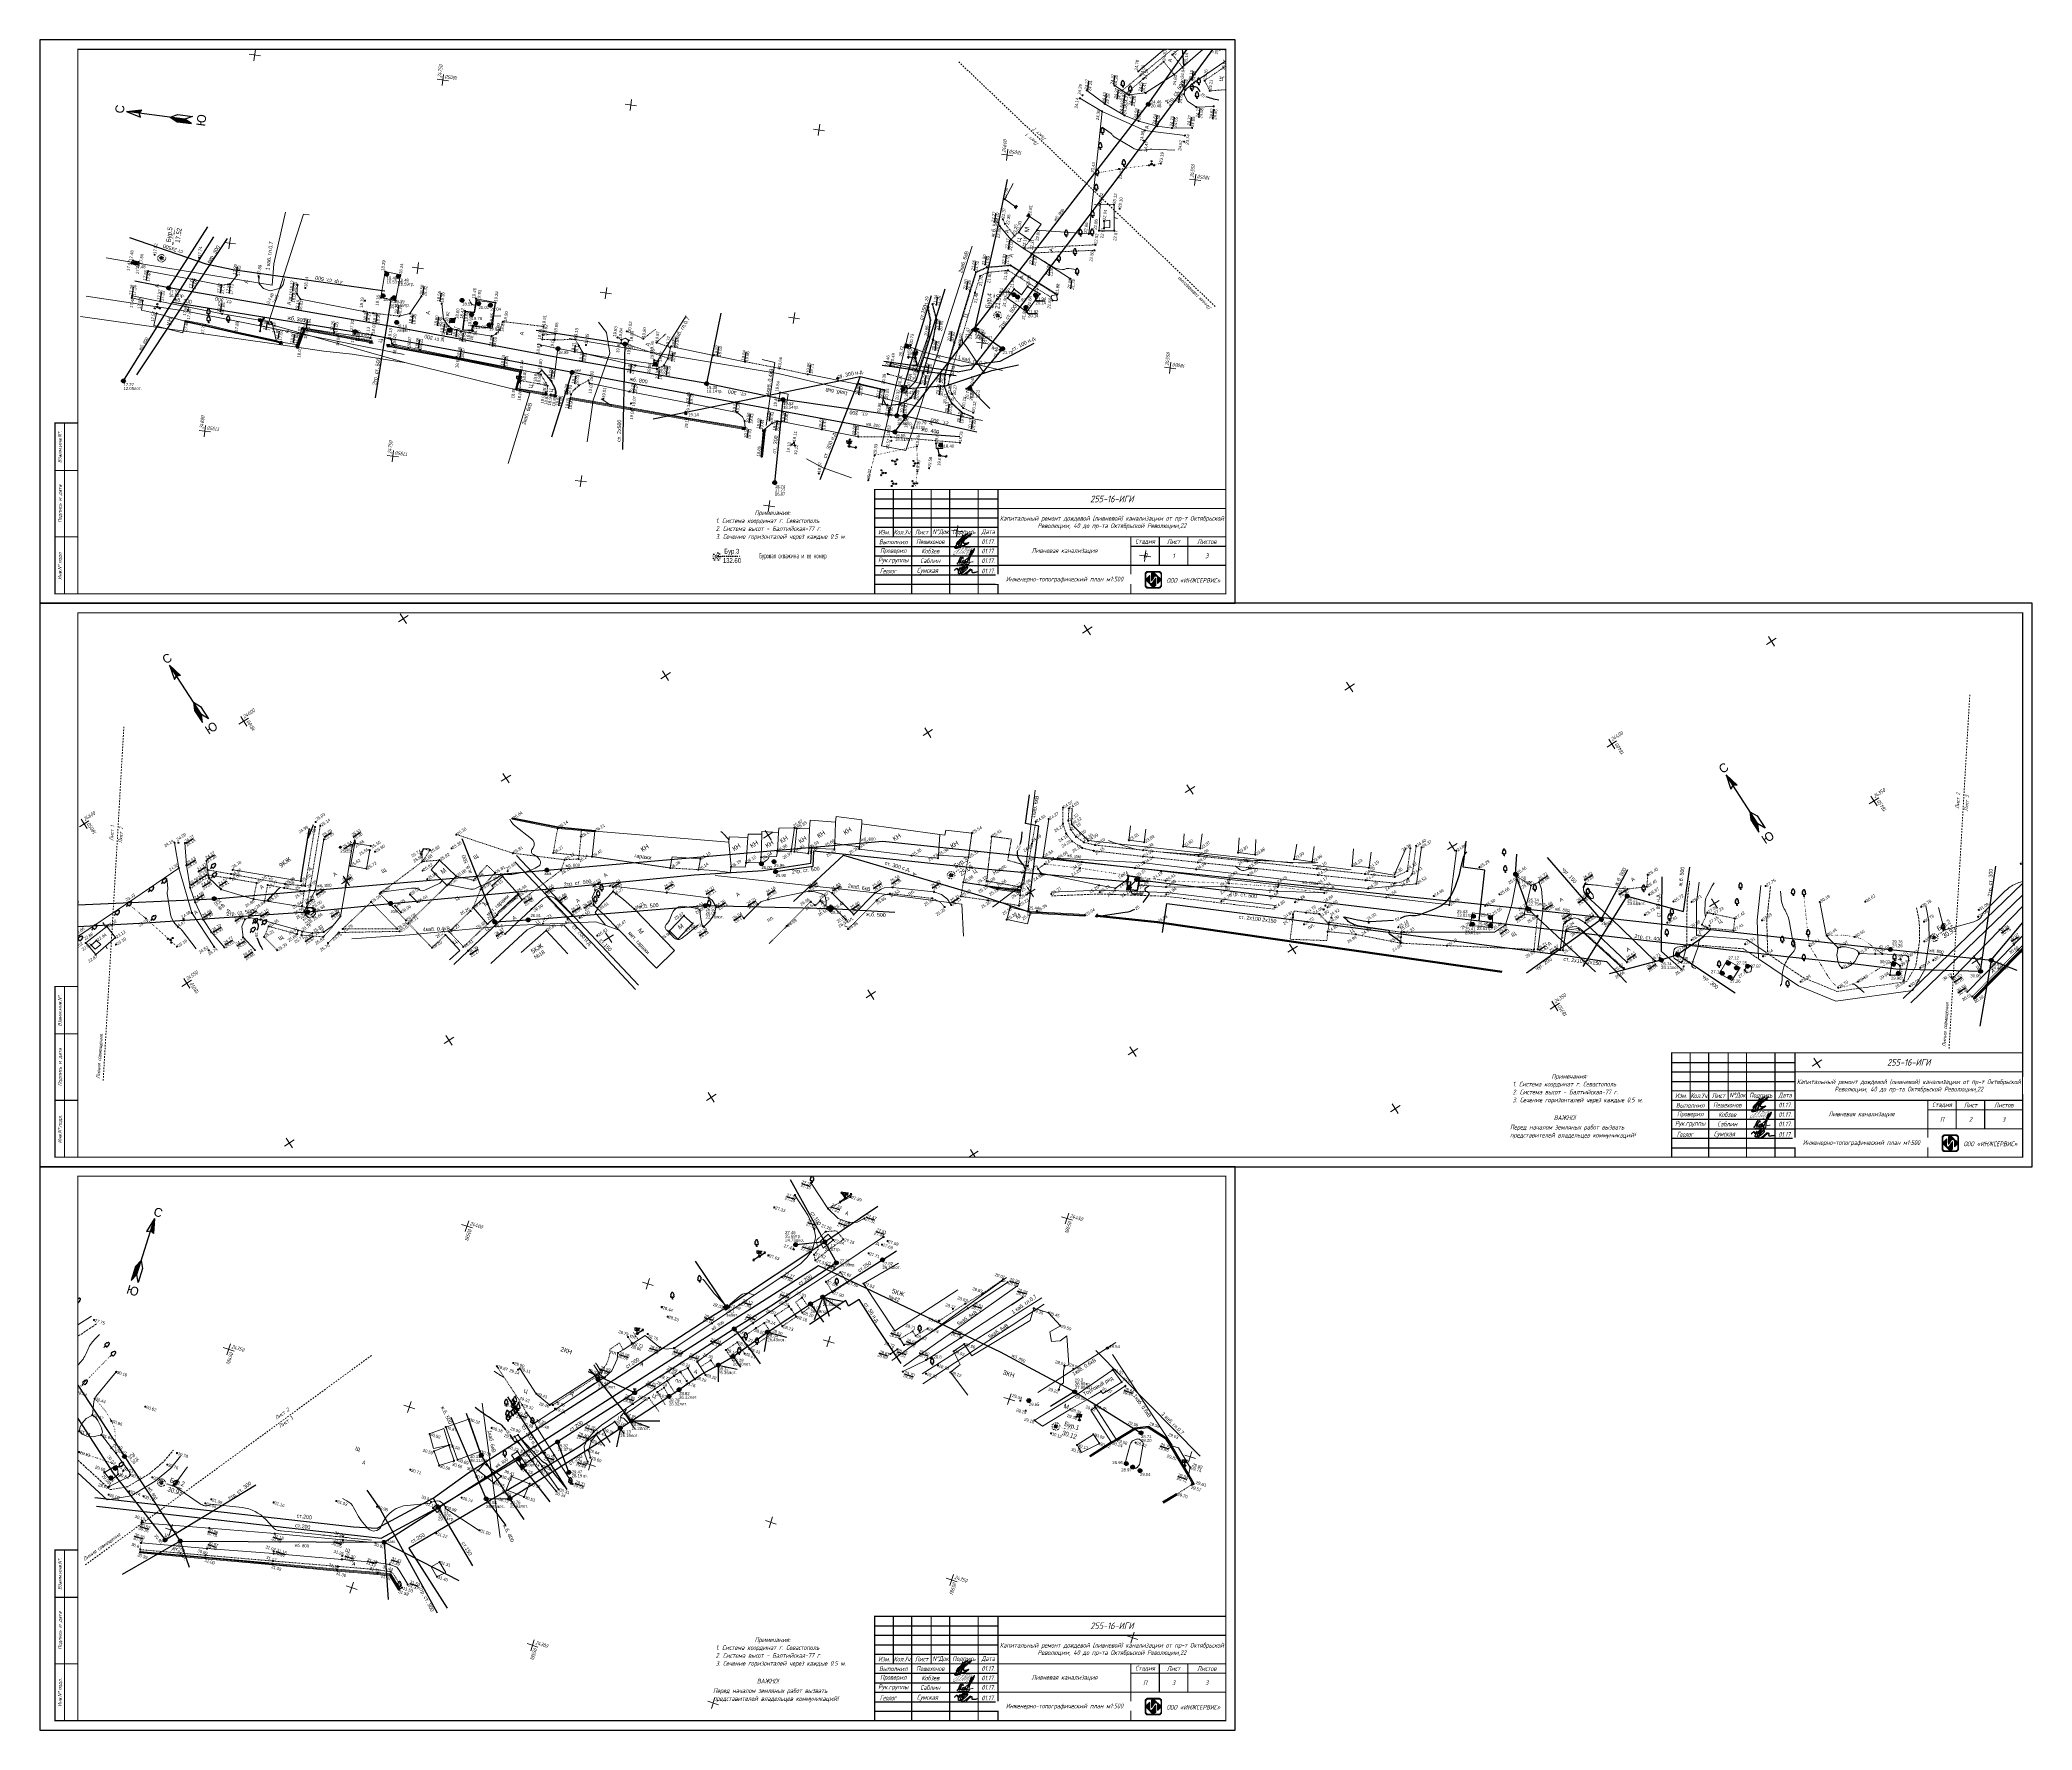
# Paper-space layout 'Все листы' of a CAD drawing. Header units: metres. Extents: x 0 to 1050, y 0 to 891.
# The model-space entities are those that its viewports show. They can reach past a viewport. Long polylines and large blocks are cut down to what shows.
import ezdxf

# ---------------------------------------------------------------- set-up
doc = ezdxf.new("R2010")
doc.units = ezdxf.units.M
for name, pattern in [('CONTI', [1, 0, 1]), ('g5_01_5x1_5', [3, 1.5, -1.5]), ('g5_02x1', [3, 2, -1]), ('g5_05x2', [7, 5, -2]), ('g5_366', [1.7, 0.2, -1.5])]:
    doc.linetypes.add(name, pattern=pattern)
for name, color, linetype in [('02_Сетка', 7, 'Continuous'), ('03_Здания и строения', 7, 'Continuous'), ('05_Элементы зданий', 7, 'Continuous'), ('06_Инженерно-технические сооружения', 7, 'Continuous'), ('07_Объекты электропередачи', 7, 'Continuous'), ('10_Границы покрытий и угодий', 7, 'Continuous'), ('11_Гидрография', 7, 'Continuous'), ('12_Рельеф', 7, 'Continuous'), ('13_Растительность', 7, 'Continuous'), ('14_Ограждения', 7, 'Continuous'), ('18_Зарамочное оформление', 7, 'Continuous'), ('19_Горизонтали', 7, 'Continuous'), ('30_Канализация', 7, 'Continuous'), ('31_Водопровод', 7, 'Continuous'), ('32_Теплосеть', 7, 'Continuous'), ('33_Газопровод', 7, 'Continuous'), ('35_Телефон', 7, 'Continuous'), ('37_Кабель низкого напряжения', 7, 'Continuous'), ('38_Кабели высокого напряжения', 7, 'Continuous'), ('44_Крышки колодцев', 7, 'Continuous'), ('45_Номера колодцев', 7, 'Continuous'), ('61_Отметки высоты поверхности', 7, 'Continuous'), ('BORE', 7, 'CONTI'), ('CUT_WAT', 7, 'CONTI'), ('rastr', 7, 'Continuous'), ('Зарамочное оформление', 7, 'Continuous'), ('ПРИМЕЧАНИЯ', 7, 'Continuous')]:
    doc.layers.add(name, color=color, linetype=linetype)
for name, color, linetype, lineweight in [('05_рамка', 7, 'Continuous', 20), ('SHTAMP', 7, 'Continuous', 25), ('подпись', 7, 'Continuous', 25)]:
    doc.layers.add(name, color=color, linetype=linetype, lineweight=lineweight)
doc.styles.add('LIKE11', font='bm431.shx')
doc.styles.add('LIKE14', font='p131.shx')
doc.styles.add('LIKE17', font='d431.shx')
doc.styles.add('LIKE32', font='peteri.shx')
doc.styles.add('LIKE36', font='pragmai.shx')
doc.styles.add('Line_GUGK', font='bm431.ttf', dxfattribs={"height": 1})
doc.styles.add('ROMANS', font='romans.shx', dxfattribs={"width": 0.8, "oblique": 10, "height": 1})
doc.styles.add('Romans_2.5_0.75_15', font='romans.shx', dxfattribs={"width": 0.75, "oblique": 15, "height": 2.5})
doc.styles.add('SHRFT', font='TXT', dxfattribs={"width": 0.75})
doc.styles.get("Standard").update_dxf_attribs({"font": 'SPDS.shx', "oblique": 15, "height": 2})
doc.linetypes.add('133_2', pattern='A,4,[27,GUGK_2005.shx,S=0.8,R=0,X=0,Y=0],4,-2', length=10)
doc.linetypes.add('g5_084a', pattern='A,0.001,[18,GUGK_2005.shx,S=5,R=180.000005,X=0,Y=0],1,[18,GUGK_2005.shx,S=12,R=180.000005,X=0,Y=0],1', length=2.001)
doc.linetypes.add('g5_084b', pattern='A,0.001,[18,GUGK_2005.shx,S=10,R=180.000005,X=0,Y=0],1,[18,GUGK_2005.shx,S=30,R=180.000005,X=0,Y=0],1', length=2.001)
doc.linetypes.add('g5_085a', pattern='A,0.001,[19,GUGK_2005.shx,S=2,R=180.000005,X=0,Y=0],1,[18,GUGK_2005.shx,S=12,R=180.000005,X=0,Y=0],1', length=2.001)
doc.linetypes.add('g5_119_1', pattern='A,8,-2,[31,GUGK_2005.shx,S=0.2,R=0,X=0,Y=0],0.7,[31,GUGK_2005.shx,S=0.16,R=0,X=0,Y=0],6.6,[31,GUGK_2005.shx,S=0.16,R=180.000005,X=0,Y=0],0.7,[31,GUGK_2005.shx,S=0.2,R=180.000005,X=0,Y=0],-2', length=20)
doc.linetypes.add('g5_119_3', pattern='A,8,-2,[31,GUGK_2005.shx,S=0.2,R=0,X=0,Y=0],8,[31,GUGK_2005.shx,S=0.2,R=180.000005,X=0,Y=0],-2', length=20)
doc.linetypes.add('g5_121_g', pattern='A,8,-0.6,["Г",Line_GUGK,S=2,R=0,X=0,Y=-1],-2.3,24', length=34.9)
doc.linetypes.add('g5_121_kl', pattern='A,8,-0.6,["Кл",Line_GUGK,S=2,R=0,X=0,Y=-1],-4.4,24', length=37)
doc.linetypes.add('g5_121_t', pattern='A,8,-0.6,["Т",Line_GUGK,S=2,R=0,X=0,Y=-1],-2.5,24', length=35.1)
doc.linetypes.add('g5_122_g', pattern='A,2,-2,3,-0.6,["Г",Line_GUGK,S=2,R=0,X=0,Y=-1],-2.8,3,-2,8,-2,8,-2,6', length=41.4)
doc.linetypes.add('g5_122_k', pattern='A,2,-2,3,-0.6,["К",Line_GUGK,S=2,R=0,X=0,Y=-1],-3,3,-2,8,-2,8,-2,6', length=41.6)
doc.linetypes.add('g5_122_kl', pattern='A,2,-2,3,-0.6,["Кл",Line_GUGK,S=2,R=0,X=0,Y=-1],-5,3,-2,8,-2,8,-2,6', length=43.6)
doc.linetypes.add('g5_122_t', pattern='A,2,-2,3,-0.6,["Т",Line_GUGK,S=2,R=0,X=0,Y=-1],-2.8,3,-2,8,-2,8,-2,6', length=41.4)
doc.linetypes.add('g5_122_v', pattern='A,2,-2,3,-0.6,["В",Line_GUGK,S=2,R=0,X=0,Y=-1],-2.8,3,-2,8,-2,8,-2,6', length=41.4)
doc.linetypes.add('g5_133_t', pattern='A,4,[27,GUGK_2005.shx,S=0.8,R=0,X=0,Y=0],4,-2', length=10)
doc.linetypes.add('g5_386_4', pattern='A,0,-7,[23,GUGK_2005.shx,S=2,R=0,X=6,Y=0],-7', length=14)
doc.linetypes.add('g5_397_1', pattern='A,0,-1.25,[39,GUGK_2005.shx,S=1,R=0,X=1,Y=0],-2.5,[24,GUGK_2005.shx,S=1,R=0,X=1,Y=0],-1.25', length=5)
doc.linetypes.add('g5_472', pattern='A,0,-8,[25,GUGK_2005.shx,S=0.8,R=0,X=0,Y=-0.4],0', length=8)
doc.linetypes.add('g5_474_1a', pattern='A,2,-0.5,[28,GUGK_2005.shx,S=2,R=0,X=0,Y=0],-0.5,2', length=5)
doc.linetypes.add('g5_474_2a', pattern='A,2,-0.5,[27,GUGK_2005.shx,S=2,R=0,X=0,Y=0],-0.5,2', length=5)
doc.linetypes.add('g5_475_1', pattern='A,2.5,[25,GUGK_2005.shx,S=0.8,R=0,X=0,Y=0],2.5', length=5)
doc.linetypes.add('g5_476_2c', pattern='A,5.5,-0.5,[32,GUGK_2005.shx,S=2,R=0,X=0,Y=0],-0.5,5.5', length=12)
pattern_1 = [(45, (-348.6232014, -244.5218957), (-0.00449012806, 0.00449012806), []), (135, (-348.6232014, -244.5218957), (-0.00449012806, -0.00449012806), [])]

# ---------------------------------------------------------------- blocks, each defined once
blk = doc.blocks.new('инжсервис')
h = blk.add_hatch()
h.set_pattern_fill('ANSI37', scale=0.002, style=0)
h.set_pattern_definition(pattern_1)
h.paths.add_polyline_path([(0.68, 0.83), (0.11, 0.83, 0.425748), (-0.04, 0.67), (-0.04, 0.11, 0.425721), (0.11, -0.05), (0.68, -0.05, 0.421792), (0.83, 0.11), (0.83, 0.67, 0.425748)])
h.paths.add_polyline_path([(0.8, 0.67), (0.8, 0.11, -0.427765), (0.67, -0.01), (0.13, -0.01, -0.427765), (0, 0.11), (0, 0.67, -0.427765), (0.13, 0.79), (0.67, 0.79, -0.427765)], flags=16)
h = blk.add_hatch()
h.set_pattern_fill('ANSI37', scale=0.002, style=0)
h.set_pattern_definition(pattern_1)
h.paths.add_polyline_path([(0.52, 0.48), (0.34, 0.22, -0.766753), (0.2, 0.26), (0.21, 0.62), (0, 0.41), (0, 0.38), (0.38, -0.01), (0.41, -0.01), (0.52, 0.09)])
h = blk.add_hatch()
h.set_pattern_fill('ANSI37', scale=0.002, style=0)
h.set_pattern_definition(pattern_1)
h.paths.add_polyline_path([(0.61, 0.48), (0.61, 0.19), (0.8, 0.37), (0.8, 0.41), (0.41, 0.79), (0.38, 0.79), (0.3, 0.72), (0.3, 0.33), (0.45, 0.56, -0.758089)])
blk = doc.blocks.new('Кобзев М')
at = {"layer": 'подпись', "color": 5, "const_width": 0.15}
blk.add_lwpolyline([(-0.2, 0.1, 0.067475), (-0.4, -0.1, 0.090697), (-0.5, -0.3, 0.013346), (-0.6, -0.5, 0.044941), (-0.6, -0.6, 0.025122), (-0.6, -0.7, 0.029251), (-0.6, -0.7, 0.16542), (-0.6, -0.8, 0.139553), (-0.5, -0.8, 0.060938), (-0.4, -0.8, 0.057513), (-0.3, -0.8, 0.041791), (-0.2, -0.8, 0.051258), (-0.1, -0.7, 0.067229), (0, -0.7, -0.051011), (0.2, -0.5, -0.063412), (0.6, -0.3, 0.065256), (1, 0, 0.017681), (1.3, 0.2, -0.018441), (1.5, 0.4, -0.027215), (1.9, 0.7, 0.041474), (2.1, 0.8, 0.037927), (2.3, 1.1, -0.030534), (2.6, 1.4, -0.006696), (2.9, 1.6, 0.010345), (3.1, 1.8, 0.00333), (3.2, 1.9, 0.001866), (3.4, 2.2, 0.009627), (4.2, 3, 0.01049), (4.9, 3.7, 0.002368), (5.2, 4.1, -0.002138), (5.5, 4.5, -0.006104), (6.1, 5.2, 0.015005), (6.3, 5.4, 0.007318), (6.6, 5.8, 0.411361), (6.6, 5.8, 0.489218), (6.5, 5.8, -0.073409), (6.2, 5.3, -0.005886), (6.1, 5.2, 0.001721), (5.7, 4.7, 0.001792), (5.2, 4.1, 0.003991), (4.9, 3.8, 0.059831), (4.7, 3.4, -0.043658), (4.3, 2.8), (3.8, 2.1), (3.5, 1.6), (3.1, 1), (2.9, 0.6, 0.048414), (2.9, 0.5, 0.015168), (2.8, 0.3, 0.01406), (2.8, 0.1, 0.047118), (2.8, 0), (2.8, -0.1), (2.8, -0.2, 0.225027), (2.8, -0.3, 0.037911), (2.8, -0.3, 0.146013), (3, -0.3, 0.148294), (3.1, -0.3, 0.034258), (3.2, -0.2, -0.031248), (3.3, -0.1, -0.018268), (3.7, 0.2, 0.02735), (3.9, 0.3, 0.029272), (4.1, 0.5, -0.03209), (4.3, 0.7, -0.007364), (4.6, 0.9, -0.004491), (5.1, 1.3, -0.007512), (5.3, 1.4, 0.00931), (5.4, 1.5, 0.030357), (5.7, 1.7, 0.022348), (6, 2.1, 0.009595), (6.4, 2.5, -0.009505), (6.8, 3, -0.001563), (7.2, 3.4, 0.002587), (7.4, 3.6, 0.005108), (7.7, 4, -0.004007), (8.1, 4.5, -0.012849), (8.4, 4.8, 0.015984), (8.6, 5, 0.012706), (8.6, 5, 0.001163), (8.9, 5.5, 0.969714), (8.8, 5.6, 0.026769), (6, 2.1, 0.009388), (5.7, 1.6, 0.022676), (5.6, 1.4, 0.006766), (5.5, 1.2, 0.013563), (5.4, 1, 0.005017), (5.4, 0.9, 0.009258), (5.3, 0.8, 0.009859), (5.3, 0.7, 0.005266), (5.3, 0.6, 0.01746), (5.3, 0.5, 0.012724), (5.2, 0.3, 0.039498), (5.2, 0.3, 0.038404), (5.2, 0.2, 0.066324), (5.2, 0.1, 0.046616), (5.3, 0, 0.065279), (5.3, 0, 0.103212), (5.4, 0, 0.12341), (5.4, 0, 0.049702), (5.6, 0, 0.01436), (5.8, 0.1, 0.036108), (5.8, 0.1, 0.009954), (5.9, 0.2, 0.007172), (6.1, 0.3, 0.007575), (6.6, 0.7, 0.004038), (7.6, 1.6, 0.009667), (8.1, 2.1, -0.013414), (8.5, 2.4, -0.031527), (8.8, 2.6, 0.036707), (9, 2.8, 0.012239), (9.2, 3, 0.005332), (9.7, 3.4, 0.00365), (10.3, 4, 0.008266), (10.5, 4.3, 0.008514), (10.7, 4.5, 0.001718), (11.5, 5.4, 0.981653), (11.4, 5.5, 0.022528), (9, 2.7, 0.013978), (8.7, 2.2, 0.014195), (8.4, 1.8, 0.002593), (8.3, 1.6, 0.020763), (8.3, 1.5), (8, 0.9), (7.8, 0.5), (7.6, 0.1, 0.414214), (7.6, 0, 0.21381), (7.7, 0, 0.132082), (7.8, 0.1, 0.011596), (8.4, 1, 0.004147), (8.6, 1.2, -0.021744), (8.6, 1.3, -0.021248), (8.8, 1.5, -0.003052), (9.9, 2.7, -0.000363), (10.3, 3.1, 0.000764), (10.4, 3.3, 0.007275), (10.6, 3.4, -0.01038), (10.7, 3.6, -0.02902), (10.8, 3.7, -0.007637), (11.3, 4.1, -0.004729), (11.7, 4.3, 0.011163), (11.8, 4.4, 0.000475), (11.9, 4.5, 0.000216), (12.3, 4.8, 0.000693), (12.3, 4.8, -0.000933), (12.3, 4.8, -0.094924), (12.3, 4.9, -0.334051), (12.4, 4.9, -0.070419), (12.4, 4.9, -0.026737), (12.4, 4.8, -0.049396), (12.4, 4.8, -0.152609), (12.4, 4.8, -0.01242), (12.3, 4.8, 0.005877), (12.3, 4.8, 0.002085), (12, 4.3, -0.001608), (11.6, 3.7, -0.00379), (10.9, 2.8, -0.014343), (10.7, 2.6), (10, 1.8), (9.7, 1.4, 0.030114), (9.6, 1.3, 0.00946), (9.4, 0.9, 0.023661), (9.3, 0.7, 0.046242), (9.3, 0.6, 0.066305), (9.2, 0.6, 0.062805), (9.3, 0.5, 0.070393), (9.3, 0.5, 0.139466), (9.3, 0.4, 0.121723), (9.3, 0.4, 0.04477), (9.4, 0.4, 0.035667), (9.5, 0.5, 0.035918), (9.7, 0.5, 0.028275), (9.9, 0.7, 0.037189), (10, 0.8, 0.003401), (10.2, 0.9, 0.004756), (10.3, 1, 0.001384), (10.5, 1.2, 0.001188), (10.7, 1.4, 0.008049), (11.1, 1.8, 0.007563), (11.5, 2.2, 0.020037), (11.6, 2.4, -0.013135), (11.8, 2.6, -0.036655), (12.1, 2.9, 0.020973), (12.6, 3.4, 0.037764), (12.8, 3.6, 0.016286), (13, 3.9)], format="xyb", dxfattribs=at)
blk.add_lwpolyline([(13, 3.9), (13.3, 4.2), (13.6, 4.4), (13.7, 4.5), (13.9, 4.6), (13.9, 4.7), (14, 4.7), (14, 4.7), (14, 4.7), (14, 4.7), (14, 4.7), (14, 4.7), (14.1, 4.7), (14.1, 4.7), (14.1, 4.7), (14.1, 4.7), (14.1, 4.7), (14.1, 4.7), (14.1, 4.7), (14.1, 4.7), (14.1, 4.7), (14.1, 4.7), (14.1, 4.7), (14.1, 4.7), (14.1, 4.6), (14, 4.6), (14, 4.6), (14, 4.6), (14, 4.5), (14, 4.5), (14, 4.5), (13.9, 4.4), (13.9, 4.4), (13.9, 4.3), (13.9, 4.3), (13.8, 4.2), (13.8, 4.1), (13.8, 4.1), (13.7, 4), (13.7, 4), (13.7, 3.9), (13.6, 3.8), (13.6, 3.8), (13.5, 3.7), (13.5, 3.6), (13.5, 3.6), (13.4, 3.5), (13.4, 3.5), (13.4, 3.4), (13.3, 3.4), (13.3, 3.3), (13.3, 3.2), (13.2, 3.2), (13.2, 3.1), (13.2, 3.1), (13.1, 3), (13.1, 2.9), (13, 2.9), (13, 2.8), (12.9, 2.7), (12.9, 2.6), (12.8, 2.5), (12.8, 2.5), (12.7, 2.4), (12.7, 2.3), (12.6, 2.2), (12.5, 2.1), (12.5, 2), (12.4, 1.9), (12.4, 1.8), (12.3, 1.8), (12.2, 1.7), (12.2, 1.6), (12.1, 1.5), (12, 1.4), (12, 1.3), (11.9, 1.2), (11.8, 1.1), (11.8, 1), (11.7, 0.9), (11.6, 0.9), (11.6, 0.8), (11.5, 0.7), (11.4, 0.6), (11.4, 0.5), (11.3, 0.4), (11.3, 0.4), (11.2, 0.3), (11.2, 0.3), (11.1, 0.2), (11.1, 0.2), (11.1, 0.1), (11.1, 0.1), (11.1, 0.1), (11, 0.1), (11, 0.1), (11, 0.1), (11, 0.1), (11, 0.1), (11, 0.1), (11, 0.1), (11, 0.1), (11, 0.1), (11, 0.1), (11, 0.1), (11, 0.1), (11, 0.1), (11, 0.1), (11, 0.2), (11.1, 0.2), (11.1, 0.2), (11.1, 0.2), (11.1, 0.2), (11.1, 0.2), (11.1, 0.2), (11.1, 0.2), (11.1, 0.3), (11.2, 0.3), (11.2, 0.3), (11.2, 0.4), (11.3, 0.5), (11.4, 0.6), (11.4, 0.7), (11.5, 0.8), (11.6, 0.9), (11.7, 1.1), (11.8, 1.2), (12, 1.4), (12.1, 1.5), (12.2, 1.7), (12.3, 1.8), (12.5, 2), (12.6, 2.1), (12.7, 2.3), (12.8, 2.4), (13, 2.6), (13.1, 2.7), (13.2, 2.8), (13.3, 2.9), (13.4, 3), (13.5, 3.1), (13.6, 3.2), (13.7, 3.3), (13.8, 3.4), (13.9, 3.4), (13.9, 3.5), (14, 3.6), (14.1, 3.6), (14.1, 3.7), (14.2, 3.7), (14.2, 3.7), (14.3, 3.8), (14.3, 3.8), (14.4, 3.9), (14.5, 3.9), (14.5, 4), (14.6, 4), (14.7, 4.1), (14.7, 4.1), (14.8, 4.2), (14.9, 4.2), (14.9, 4.2), (15, 4.3), (15.1, 4.3), (15.1, 4.4), (15.2, 4.4), (15.2, 4.4), (15.3, 4.5), (15.3, 4.5), (15.4, 4.5), (15.4, 4.6), (15.5, 4.6), (15.5, 4.6), (15.6, 4.6), (15.6, 4.7), (15.7, 4.7), (15.7, 4.7), (15.7, 4.7), (15.8, 4.7), (15.8, 4.8), (15.8, 4.8), (15.8, 4.8), (15.9, 4.8), (15.9, 4.8), (15.9, 4.8), (16, 4.8), (16, 4.8), (16, 4.9), (16.1, 4.9), (16.1, 4.9), (16.1, 4.9), (16.2, 4.9), (16.2, 4.9), (16.2, 4.9), (16.2, 4.9), (16.2, 4.9), (16.3, 4.9), (16.3, 4.9), (16.3, 4.9), (16.3, 4.9), (16.3, 4.9), (16.3, 4.9), (16.3, 4.9), (16.3, 4.9), (16.3, 4.9), (16.3, 4.8), (16.3, 4.8), (16.3, 4.8), (16.3, 4.8), (16.3, 4.8), (16.3, 4.8), (16.3, 4.8), (16.3, 4.8), (16.3, 4.7), (16.3, 4.7), (16.2, 4.7), (16.2, 4.6), (16.2, 4.5), (16.1, 4.5), (16.1, 4.4), (16, 4.3), (16, 4.2), (15.9, 4.2), (15.8, 4.1), (15.8, 4), (15.8, 3.9), (15.7, 3.8), (15.7, 3.8), (15.6, 3.7), (15.6, 3.6), (15.5, 3.6), (15.5, 3.5), (15.4, 3.4), (15.3, 3.3), (15.2, 3.2), (15.2, 3.1), (15.1, 3), (15, 2.9), (14.9, 2.8), (14.8, 2.7), (14.7, 2.6), (14.6, 2.5), (14.5, 2.4), (14.4, 2.2), (14.3, 2.1), (14.2, 2), (14.1, 1.9), (14, 1.8), (13.9, 1.7), (13.8, 1.6), (13.7, 1.6), (13.7, 1.5), (13.6, 1.4), (13.5, 1.3), (13.5, 1.3), (13.4, 1.2), (13.3, 1.1), (13.3, 1.1), (13.2, 1), (13.1, 1), (13.1, 0.9), (13, 0.8), (12.9, 0.8), (12.9, 0.7), (12.8, 0.7), (12.8, 0.6), (12.7, 0.6), (12.6, 0.5), (12.6, 0.5), (12.6, 0.5), (12.5, 0.4), (12.5, 0.4), (12.5, 0.4), (12.5, 0.4), (12.5, 0.4), (12.5, 0.5), (12.5, 0.5), (12.6, 0.5), (12.6, 0.6), (12.7, 0.6), (12.7, 0.7), (12.8, 0.7), (12.9, 0.8), (12.9, 0.9), (13, 1), (13.1, 1), (13.2, 1.1), (13.3, 1.2), (13.3, 1.3), (13.4, 1.4), (13.5, 1.4), (13.6, 1.5), (13.7, 1.6), (13.8, 1.7), (13.9, 1.7), (14, 1.8), (14.1, 1.9), (14.2, 1.9), (14.3, 2), (14.4, 2), (14.5, 2.1), (14.6, 2.1), (14.7, 2.2), (14.8, 2.2), (14.8, 2.2), (14.9, 2.3), (14.9, 2.3), (15, 2.3), (15, 2.3), (15.1, 2.3), (15.1, 2.4), (15.1, 2.4), (15.1, 2.4), (15.2, 2.4), (15.2, 2.4), (15.2, 2.4), (15.2, 2.4), (15.3, 2.4), (15.3, 2.4), (15.3, 2.4), (15.3, 2.5), (15.3, 2.5), (15.4, 2.5), (15.4, 2.5), (15.4, 2.5), (15.4, 2.5), (15.4, 2.5), (15.4, 2.5), (15.4, 2.5), (15.4, 2.5), (15.4, 2.5), (15.4, 2.4), (15.4, 2.4), (15.5, 2.4), (15.5, 2.4), (15.5, 2.4), (15.5, 2.4), (15.5, 2.4), (15.5, 2.4), (15.5, 2.4), (15.5, 2.4), (15.5, 2.4), (15.5, 2.4), (15.5, 2.4), (15.5, 2.4), (15.5, 2.3), (15.5, 2.3), (15.5, 2.3), (15.5, 2.3), (15.5, 2.3), (15.5, 2.3), (15.5, 2.3), (15.5, 2.3), (15.5, 2.3), (15.5, 2.2), (15.5, 2.2), (15.4, 2.2), (15.4, 2.2), (15.4, 2.2), (15.4, 2.2), (15.4, 2.2), (15.4, 2.2), (15.4, 2.2), (15.4, 2.1), (15.4, 2.1), (15.4, 2.1), (15.4, 2.1), (15.3, 2.1), (15.3, 2), (15.3, 2), (15.3, 2), (15.3, 1.9), (15.2, 1.9), (15.2, 1.8), (15.2, 1.8), (15.1, 1.7), (15.1, 1.7), (15.1, 1.6), (15, 1.6), (15, 1.5), (14.9, 1.5), (14.9, 1.4), (14.8, 1.3), (14.8, 1.3), (14.7, 1.2), (14.7, 1.1), (14.6, 1.1), (14.5, 1), (14.5, 0.9), (14.4, 0.9), (14.3, 0.8), (14.3, 0.7), (14.2, 0.6), (14.1, 0.6), (14.1, 0.5), (14, 0.4), (13.9, 0.4), (13.9, 0.3), (13.8, 0.3), (13.7, 0.2), (13.7, 0.2), (13.7, 0.1), (13.6, 0.1), (13.6, 0.1), (13.6, 0), (13.5, 0), (13.5, 0), (13.5, 0), (13.5, -0.1), (13.5, -0.1), (13.5, -0.1), (13.5, -0.1), (13.5, -0.1), (13.6, -0.1), (13.6, -0.1), (13.6, -0.2), (13.6, -0.2), (13.6, -0.2), (13.7, -0.2), (13.7, -0.2), (13.7, -0.2), (13.7, -0.2), (13.7, -0.3), (13.8, -0.3), (13.8, -0.3), (13.8, -0.3), (13.8, -0.3), (13.8, -0.3), (13.8, -0.4), (13.8, -0.4), (13.8, -0.4), (13.8, -0.4), (13.8, -0.4), (13.8, -0.5), (13.8, -0.5), (13.8, -0.5), (13.8, -0.5), (13.8, -0.6), (13.8, -0.6), (13.8, -0.6), (13.8, -0.6), (13.8, -0.7), (13.8, -0.7), (13.8, -0.7), (13.8, -0.7), (13.8, -0.7), (13.9, -0.8), (13.9, -0.8), (13.9, -0.8), (13.9, -0.8), (13.9, -0.8), (13.9, -0.9), (13.9, -0.9), (13.9, -0.9), (13.9, -0.9), (13.9, -0.9), (13.9, -1), (13.9, -1), (13.9, -1), (13.9, -1), (13.9, -1), (13.9, -1), (13.9, -1), (13.9, -1), (14, -1), (14, -1), (14, -1), (14, -1.1), (14, -1.1), (14, -1.1), (14, -1.1), (14, -1.1), (14, -1), (14.1, -1), (14.1, -1), (14.1, -1), (14.1, -1), (14.1, -1), (14.1, -1), (14.1, -1), (14.2, -1), (14.2, -1), (14.2, -1), (14.2, -1), (14.2, -1), (14.2, -1), (14.3, -0.9), (14.3, -0.9), (14.3, -0.9), (14.3, -0.9), (14.3, -0.9), (14.4, -0.9), (14.4, -0.8), (14.4, -0.8), (14.4, -0.8), (14.4, -0.8), (14.4, -0.8), (14.5, -0.7), (14.5, -0.7), (14.5, -0.7), (14.5, -0.7), (14.5, -0.6), (14.6, -0.6), (14.6, -0.6), (14.6, -0.5), (14.6, -0.5), (14.6, -0.5), (14.7, -0.4), (14.7, -0.4), (14.7, -0.3), (14.7, -0.3), (14.8, -0.3), (14.8, -0.2), (14.8, -0.2), (14.9, -0.1), (14.9, -0.1), (14.9, 0), (15, 0.1), (15, 0.1), (15, 0.2), (15.1, 0.2), (15.1, 0.3), (15.1, 0.3), (15.2, 0.3), (15.2, 0.4), (15.2, 0.4), (15.2, 0.4), (15.3, 0.5), (15.3, 0.5), (15.3, 0.5), (15.3, 0.6), (15.3, 0.6), (15.4, 0.7), (15.4, 0.7), (15.4, 0.7), (15.4, 0.8), (15.5, 0.8), (15.5, 0.9), (15.5, 0.9), (15.5, 1), (15.5, 1), (15.6, 1.1), (15.6, 1.1), (15.6, 1.2), (15.6, 1.2), (15.7, 1.3), (15.7, 1.3), (15.7, 1.4), (15.7, 1.4), (15.8, 1.5), (15.8, 1.5), (15.8, 1.6), (15.9, 1.6), (15.9, 1.7), (15.9, 1.8), (15.9, 1.8), (16, 1.9), (16, 1.9), (16, 2), (16.1, 2), (16.1, 2.1), (16.1, 2.1), (16.2, 2.2), (16.2, 2.2), (16.2, 2.3), (16.2, 2.4), (16.3, 2.4), (16.3, 2.5), (16.3, 2.5), (16.3, 2.6), (16.3, 2.7), (16.3, 2.7), (16.3, 2.8), (16.4, 2.8), (16.4, 2.9), (16.4, 3), (16.4, 3), (16.4, 3.1), (16.4, 3.1), (16.4, 3.2), (16.4, 3.3), (16.4, 3.3), (16.4, 3.4), (16.4, 3.4), (16.4, 3.5), (16.4, 3.5), (16.4, 3.6), (16.4, 3.6), (16.4, 3.7), (16.4, 3.7), (16.4, 3.8), (16.4, 3.8), (16.4, 3.9), (16.4, 3.9), (16.4, 4), (16.3, 4.1), (16.3, 4.1), (16.3, 4.2), (16.3, 4.3), (16.3, 4.3), (16.3, 4.4), (16.3, 4.4), (16.3, 4.5), (16.2, 4.5), (16.2, 4.6), (16.2, 4.6), (16.2, 4.6), (16.2, 4.7), (16.1, 4.7), (16.1, 4.7), (16.1, 4.8), (16.1, 4.8), (16, 4.8), (16, 4.9), (16, 4.9), (16, 4.9), (15.9, 5), (15.9, 5), (15.9, 5), (15.8, 5), (15.8, 5.1), (15.8, 5.1), (15.7, 5.1), (15.7, 5.1), (15.7, 5.2), (15.6, 5.2), (15.6, 5.2), (15.6, 5.2), (15.5, 5.2), (15.5, 5.3), (15.4, 5.3), (15.4, 5.3), (15.3, 5.3), (15.3, 5.4), (15.2, 5.4), (15.2, 5.4), (15.1, 5.4), (15, 5.4), (15, 5.5), (14.9, 5.5), (14.8, 5.5), (14.8, 5.5), (14.7, 5.5), (14.7, 5.5), (14.6, 5.6), (14.5, 5.6), (14.5, 5.6), (14.4, 5.6), (14.3, 5.6), (14.2, 5.6), (14.1, 5.6), (14, 5.6), (13.9, 5.6), (13.8, 5.6), (13.7, 5.6), (13.6, 5.6), (13.5, 5.6), (13.5, 5.6), (13.4, 5.6), (13.3, 5.6), (13.2, 5.6), (13.2, 5.6), (13.1, 5.6), (13, 5.6), (13, 5.6), (12.9, 5.6), (12.8, 5.6), (12.7, 5.6), (12.6, 5.6), (12.5, 5.6), (12.4, 5.6), (12.3, 5.6), (12.3, 5.6), (12.2, 5.6), (12.1, 5.6), (12, 5.6), (12, 5.6), (11.9, 5.6), (11.8, 5.6), (11.8, 5.6), (11.7, 5.6), (11.6, 5.6), (11.6, 5.6), (11.5, 5.6), (11.4, 5.6), (11.4, 5.6), (11.3, 5.6), (11.2, 5.6), (11.1, 5.5), (11.1, 5.5), (11, 5.5), (10.9, 5.5), (10.8, 5.5), (10.8, 5.5), (10.7, 5.5), (10.6, 5.4), (10.5, 5.4), (10.4, 5.4), (10.2, 5.4), (10.1, 5.4), (10, 5.4), (9.9, 5.3), (9.7, 5.3), (9.6, 5.3), (9.4, 5.3), (9.3, 5.3), (9.1, 5.2), (9, 5.2), (8.8, 5.2), (8.6, 5.1), (8.4, 5.1), (8.2, 5), (8, 4.9), (7.7, 4.9), (7.4, 4.8), (7.2, 4.7), (6.9, 4.6), (6.6, 4.6), (6.3, 4.5), (6, 4.4), (5.8, 4.3), (5.6, 4.2), (5.3, 4.1), (5.1, 4.1), (4.9, 4), (4.8, 3.9), (4.6, 3.8), (4.5, 3.8), (4.3, 3.7), (4.2, 3.6), (4, 3.6), (3.9, 3.5), (3.7, 3.5), (3.6, 3.4), (3.5, 3.3), (3.3, 3.3), (3.2, 3.2), (3.1, 3.1), (3, 3.1), (2.8, 3), (2.7, 3), (2.6, 2.9), (2.4, 2.8), (2.3, 2.7), (2.2, 2.7), (2.1, 2.6), (2, 2.5), (1.9, 2.5), (1.8, 2.4), (1.7, 2.3), (1.6, 2.3), (1.5, 2.2), (1.4, 2.1), (1.3, 2.1), (1.2, 2), (1.1, 1.9), (1, 1.9), (0.9, 1.8), (0.8, 1.8), (0.8, 1.7), (0.7, 1.7), (0.6, 1.6), (0.6, 1.6), (0.5, 1.5), (0.5, 1.5), (0.4, 1.5), (0.4, 1.4), (0.4, 1.4), (0.4, 1.4), (0.3, 1.3), (0.3, 1.3), (0.3, 1.3), (0.3, 1.2), (0.2, 1.2), (0.2, 1.2), (0.2, 1.1), (0.2, 1.1), (0.2, 1.1), (0.1, 1), (0.1, 1), (0.1, 1), (0.1, 1), (0.1, 0.9), (0.1, 0.9), (0.1, 0.9), (0.1, 0.8), (0.1, 0.8), (0, 0.8), (0, 0.8), (0, 0.7), (0, 0.7), (0, 0.7), (0, 0.7), (0, 0.6), (0, 0.6), (0, 0.6), (0, 0.5), (0, 0.5), (0, 0.5), (0, 0.4), (0, 0.4), (0, 0.4), (0, 0.3), (0, 0.3), (0, 0.3), (0, 0.3), (0, 0.3), (0, 0.2), (0, 0.2), (0, 0.2), (0.1, 0.1), (0.1, 0.1), (0.1, 0.1), (0.1, 0.1), (0.1, 0), (0.1, 0), (0.1, 0), (0.1, -0.1), (0.2, -0.1), (0.2, -0.1), (0.2, -0.2), (0.2, -0.2), (0.2, -0.2), (0.2, -0.3), (0.3, -0.3), (0.3, -0.3), (0.3, -0.4), (0.3, -0.4), (0.4, -0.4), (0.4, -0.5), (0.4, -0.5), (0.5, -0.5), (0.5, -0.6), (0.5, -0.6), (0.6, -0.6), (0.6, -0.7), (0.7, -0.7), (0.7, -0.7), (0.8, -0.8), (0.8, -0.8), (0.8, -0.8), (0.9, -0.9), (0.9, -0.9), (1, -0.9), (1, -1), (1.1, -1), (1.1, -1), (1.2, -1.1), (1.2, -1.1), (1.3, -1.1), (1.4, -1.2), (1.4, -1.2), (1.5, -1.2), (1.6, -1.3), (1.6, -1.3), (1.7, -1.3), (1.8, -1.4), (1.9, -1.4), (1.9, -1.4), (2, -1.5), (2.1, -1.5), (2.2, -1.6), (2.2, -1.6), (2.3, -1.6), (2.4, -1.7), (2.5, -1.7), (2.6, -1.7), (2.7, -1.8), (2.8, -1.8), (2.9, -1.8), (3, -1.8), (3, -1.9), (3.1, -1.9), (3.2, -1.9), (3.3, -1.9), (3.4, -2), (3.5, -2), (3.6, -2), (3.7, -2), (3.8, -2), (3.9, -2.1), (3.9, -2.1), (4, -2.1), (4.1, -2.1), (4.2, -2.1), (4.3, -2.1), (4.4, -2.1), (4.5, -2.1), (4.6, -2.1), (4.7, -2.1), (4.8, -2.1), (4.9, -2.2), (4.9, -2.2), (5, -2.2), (5.1, -2.2), (5.2, -2.2), (5.3, -2.2), (5.4, -2.2), (5.5, -2.2), (5.6, -2.2), (5.7, -2.2), (5.8, -2.2), (5.9, -2.2), (6.1, -2.2), (6.2, -2.2), (6.3, -2.2), (6.4, -2.2), (6.5, -2.2), (6.6, -2.2), (6.7, -2.2), (6.8, -2.1), (6.9, -2.1), (7, -2.1), (7.1, -2.1), (7.3, -2.1), (7.4, -2.1), (7.5, -2), (7.6, -2), (7.7, -2), (7.9, -2), (8, -2), (8.1, -1.9), (8.2, -1.9), (8.3, -1.9), (8.4, -1.9), (8.5, -1.8), (8.7, -1.8), (8.8, -1.8), (8.9, -1.8), (9, -1.7), (9.1, -1.7), (9.2, -1.7), (9.3, -1.7), (9.4, -1.6), (9.5, -1.6), (9.6, -1.5), (9.7, -1.5), (9.8, -1.4), (10, -1.4), (10.1, -1.3), (10.2, -1.3), (10.3, -1.2), (10.4, -1.2), (10.6, -1.1), (10.7, -1.1), (10.8, -1), (10.9, -1), (11, -0.9), (11.1, -0.9), (11.2, -0.9), (11.2, -0.8), (11.3, -0.8), (11.4, -0.8), (11.4, -0.7), (11.5, -0.7), (11.5, -0.7), (11.6, -0.7), (11.6, -0.6), (11.6, -0.6), (11.7, -0.6), (11.7, -0.6), (11.8, -0.6), (11.8, -0.5), (11.9, -0.5), (11.9, -0.5), (12, -0.5), (12, -0.5), (12.1, -0.4), (12.1, -0.4), (12.2, -0.4), (12.2, -0.4), (12.3, -0.3), (12.4, -0.3), (12.4, -0.3), (12.5, -0.3), (12.5, -0.3), (12.6, -0.2), (12.6, -0.2), (12.7, -0.2), (12.8, -0.2), (12.8, -0.2), (12.9, -0.2), (13, -0.2), (13, -0.2), (13.1, -0.2), (13.1, -0.2), (13.2, -0.2), (13.2, -0.1), (13.2, -0.1), (13.3, -0.1), (13.3, -0.1), (13.3, -0.1), (13.4, -0.1), (13.4, -0.1), (13.4, -0.2), (13.5, -0.2), (13.5, -0.2), (13.6, -0.2), (13.6, -0.2), (13.7, -0.2), (13.8, -0.3)], dxfattribs=at)
blk = doc.blocks.new('роспись_Пешехонов')
at = {"color": 5, "lineweight": 35, "ltscale": 100}
for points in [[(35068.7, 25417.3), (35067.9, 25416.6), (35067, 25415.9), (35066.2, 25415.1), (35065.5, 25414.4), (35064.7, 25413.6), (35064.1, 25412.9), (35063.6, 25412.2), (35063.1, 25411.5), (35062.9, 25411.2), (35062.8, 25410.9), (35062.7, 25410.6), (35062.8, 25410.4), (35062.9, 25410.3), (35063.1, 25410.2), (35063.5, 25410.1), (35064, 25410.1), (35064.6, 25410.2), (35065.4, 25410.4), (35066, 25410.6), (35066.5, 25410.7), (35067, 25410.9), (35067.6, 25411.1), (35068.2, 25411.3), (35069.1, 25411.6), (35070.3, 25412.1), (35071.1, 25412.4), (35071.9, 25412.7), (35072.7, 25413.1), (35073.7, 25413.6), (35074.3, 25413.9), (35075, 25414.3), (35075.6, 25414.8), (35076.2, 25415.1), (35076.6, 25415.4), (35076.9, 25415.6), (35077.3, 25415.8), (35077.3, 25415.8), (35077.2, 25415.8), (35077.2, 25415.8), (35077.1, 25415.8), (35076.9, 25415.8), (35076.6, 25415.7), (35076.2, 25415.5), (35075.7, 25415.3), (35075.2, 25415.1), (35074.6, 25415), (35073.7, 25415), (35072.9, 25415), (35072.5, 25415.1), (35072.2, 25415.2), (35071.9, 25415.4), (35071.7, 25415.5), (35071.5, 25415.7), (35071.4, 25415.9), (35071.4, 25416.1), (35071.4, 25416.5), (35071.6, 25416.8), (35071.7, 25417.2), (35072, 25417.6), (35072.2, 25418), (35072.6, 25418.4), (35073, 25418.9), (35073.3, 25419.2), (35073.6, 25419.6), (35074, 25419.9), (35074.4, 25420.3), (35074.6, 25420.5), (35074.7, 25420.6)], [(35080.9, 25425.7), (35080, 25425.2), (35078.7, 25424.5), (35077.6, 25423.9), (35076.3, 25423), (35075.5, 25422.5), (35073.8, 25421.3), (35072.6, 25420.4), (35071.4, 25419.5), (35070.4, 25418.8), (35069.5, 25418.1), (35068.7, 25417.3), (35068.7, 25417.3), (35068.7, 25417.2), (35068.7, 25417.2), (35068.8, 25417.2), (35069, 25417.1), (35069.2, 25417.1), (35069.4, 25417.2), (35069.8, 25417.4), (35070.2, 25417.7), (35071.5, 25418.5), (35072.7, 25419.3), (35073.7, 25419.9), (35074.2, 25420.3), (35074.9, 25420.8), (35075.6, 25421.3), (35076.3, 25421.8), (35076.8, 25422.2), (35077.5, 25422.7), (35078.2, 25423.2), (35078.7, 25423.6), (35079.1, 25423.9), (35079.3, 25424)], [(35074, 25425), (35073.6, 25424.1), (35073.1, 25422.9), (35072.6, 25422.1), (35072.4, 25421.5), (35072, 25420.7), (35071.6, 25419.8), (35071.1, 25418.8), (35070.8, 25418.1), (35070.4, 25417.1), (35070, 25416.2), (35069.6, 25415.3), (35069.4, 25414.2), (35069.1, 25413.1), (35068.8, 25411.7)]]:
    blk.add_lwpolyline(points, dxfattribs=at)
at = {"color": 5, "linetype": 'Continuous', "lineweight": 35, "ltscale": 100}
for points in [[(35064.6, 25414), (35064.4, 25414.3), (35064.3, 25414.4), (35064.3, 25414.5), (35064.6, 25415), (35066.3, 25417.2), (35067.5, 25418.4), (35068.8, 25419.6), (35069.8, 25420.6), (35071.3, 25421.7), (35072.7, 25422.8), (35073.6, 25423.5), (35074.6, 25424.3), (35075.3, 25424.8), (35076, 25425.2), (35076.5, 25425.5), (35076.6, 25425.6)], [(35071.3, 25424.2), (35069.9, 25421.2), (35068.8, 25418.4), (35067.7, 25416.1), (35067.4, 25415.4), (35067, 25414.2), (35066.7, 25413), (35066.7, 25412.1), (35066.9, 25412.3), (35067.1, 25412.5), (35067.3, 25412.9), (35067.5, 25413.2)]]:
    blk.add_lwpolyline(points, dxfattribs=at)
blk = doc.blocks.new('A$C2F8C5197')
at = {"layer": 'ПРИМЕЧАНИЯ', "style": 'Romans_2.5_0.75_15', "oblique": 15, "width": 0.75}
blk.add_text('Примечания:', height=2.5, dxfattribs=at).set_placement((21.9, 31))
at = {"layer": 'ПРИМЕЧАНИЯ', "color": 1, "lineweight": 50, "style": 'Romans_2.5_0.75_15', "oblique": 15, "width": 0.75}
for s, p in [('ВАЖНО!', (23.1, 9.2)), ('Перед началом земляных работ вызвать', (0, 4.2)), ('представителей владельцев коммуникаций!', (0, 0))]:
    blk.add_text(s, height=2.5, dxfattribs=at).set_placement(p)
at = {"layer": 'ПРИМЕЧАНИЯ', "insert": (1.4, 29.4), "char_height": 2.5, "width": 95.313, "attachment_point": 1, "style": 'Romans_2.5_0.75_15'}
blk.add_mtext('1. Система координат г. Севастополь\\P2. Система высот - Балтийская-77 г.\\P3. Сечение горизонталей через каждые 0.5 м.', dxfattribs=at)
blk = doc.blocks.new('Саблин')
at = {"color": 5, "lineweight": 15, "ltscale": 100}
for points in [[(-1634.9, 141.9), (-1634.7, 142.7), (-1634.4, 143.3), (-1634.1, 143.9), (-1633.9, 144.4), (-1633.6, 144.8), (-1633.4, 145.2), (-1633.1, 145.6), (-1632.8, 146), (-1632.6, 146.3), (-1632.4, 146.7), (-1632.2, 147), (-1631.9, 147.3), (-1631.8, 147.6), (-1631.6, 147.9), (-1631.4, 148.2), (-1631.3, 148.4), (-1631.2, 148.6), (-1631.1, 148.9), (-1631, 149), (-1630.9, 149.2), (-1630.8, 149.3), (-1630.8, 149.5), (-1630.7, 149.6), (-1630.7, 149.7), (-1630.7, 149.8), (-1630.7, 149.9), (-1630.6, 149.9), (-1630.6, 150), (-1630.6, 150), (-1630.6, 150.1), (-1630.6, 150.1), (-1630.6, 150.2), (-1630.6, 150.2), (-1630.6, 150.2), (-1630.6, 150.2), (-1630.6, 150.2), (-1630.6, 150.2), (-1630.6, 150.3), (-1630.7, 150.3), (-1630.7, 150.3), (-1630.7, 150.3), (-1630.7, 150.3), (-1630.7, 150.2), (-1630.8, 150.2), (-1630.8, 150.2), (-1630.8, 150.2), (-1630.8, 150.2), (-1630.9, 150.1), (-1630.9, 150.1), (-1631, 150.1), (-1631, 150), (-1631, 150), (-1631.1, 149.9), (-1631.1, 149.8), (-1631.2, 149.8), (-1631.2, 149.7), (-1631.3, 149.6), (-1631.3, 149.5), (-1631.4, 149.5), (-1631.4, 149.4), (-1631.5, 149.3), (-1631.6, 149.2), (-1631.6, 149.1), (-1631.7, 149), (-1631.7, 148.8), (-1631.8, 148.7), (-1631.9, 148.6), (-1631.9, 148.4), (-1632, 148.3), (-1632.1, 148.1), (-1632.1, 148), (-1632.2, 147.8), (-1632.3, 147.7), (-1632.3, 147.5), (-1632.4, 147.4), (-1632.4, 147.2), (-1632.5, 147.1), (-1632.6, 146.9), (-1632.6, 146.8), (-1632.7, 146.6), (-1632.7, 146.4), (-1632.8, 146.3), (-1632.8, 146.1), (-1632.9, 145.9), (-1633, 145.8), (-1633, 145.6), (-1633.1, 145.4), (-1633.1, 145.2), (-1633.2, 145.1), (-1633.2, 144.9), (-1633.3, 144.7), (-1633.3, 144.5), (-1633.3, 144.3), (-1633.4, 144.2), (-1633.4, 144), (-1633.4, 143.9), (-1633.4, 143.7), (-1633.5, 143.6), (-1633.5, 143.5), (-1633.5, 143.4), (-1633.5, 143.3), (-1633.5, 143.2), (-1633.5, 143.1), (-1633.5, 143), (-1633.5, 142.9), (-1633.5, 142.7), (-1633.5, 142.6), (-1633.5, 142.5), (-1633.5, 142.4), (-1633.6, 142.3), (-1633.6, 142.2), (-1633.6, 142.1), (-1633.6, 142.1), (-1633.6, 142), (-1633.7, 142), (-1633.7, 142), (-1633.7, 142), (-1633.8, 142), (-1633.8, 142), (-1633.9, 142), (-1633.9, 142), (-1633.9, 142), (-1634, 142), (-1634, 142), (-1634.1, 142), (-1634.1, 142), (-1634.2, 142), (-1634.3, 142), (-1634.3, 142), (-1634.4, 142), (-1634.5, 142), (-1634.7, 142), (-1634.8, 141.9), (-1635, 141.9), (-1635.3, 141.9), (-1635.6, 141.9), (-1635.9, 141.8), (-1636.3, 141.8), (-1636.7, 141.8), (-1637.1, 141.7), (-1637.5, 141.7), (-1638, 141.6), (-1638.4, 141.6), (-1638.9, 141.5), (-1639.2, 141.5), (-1639.6, 141.5), (-1639.9, 141.4), (-1640, 141.4), (-1640, 141.4), (-1639.8, 141.5), (-1639.4, 141.6), (-1638.8, 141.8), (-1637.9, 142), (-1636.9, 142.2), (-1635.7, 142.5), (-1634.5, 142.8), (-1633.4, 143), (-1632.5, 143.2), (-1631.7, 143.4), (-1631.3, 143.4)], [(-1636.1, 143.6), (-1636.4, 143), (-1636.3, 143), (-1636.3, 142.9), (-1636.3, 142.9), (-1636.2, 142.9), (-1636.2, 142.9), (-1636.2, 142.9), (-1636.1, 142.9), (-1636.1, 142.9), (-1636.1, 142.9), (-1636.1, 142.9), (-1636, 142.9), (-1636, 142.9), (-1636, 142.9), (-1636, 142.9), (-1635.9, 142.9), (-1635.9, 143), (-1635.8, 143), (-1635.8, 143), (-1635.8, 143.1), (-1635.7, 143.1), (-1635.7, 143.1), (-1635.6, 143.2), (-1635.5, 143.3), (-1635.5, 143.3), (-1635.5, 143.3), (-1635.5, 143.3), (-1635.5, 143.3), (-1635.5, 143.3), (-1635.5, 143.1), (-1635.5, 143.1), (-1635.5, 143.1), (-1635.5, 143.1), (-1635.5, 143), (-1635.5, 143), (-1635.5, 143), (-1635.5, 143), (-1635.5, 142.9), (-1635.5, 142.9), (-1635.5, 142.9), (-1635.5, 142.9), (-1635.5, 142.9), (-1635.5, 142.9), (-1635.5, 142.9), (-1635.5, 142.8), (-1635.5, 142.8), (-1635.5, 142.8), (-1635.4, 142.8), (-1635.4, 142.8), (-1635.4, 142.8), (-1635.4, 142.8), (-1635.4, 142.8), (-1635.4, 142.8), (-1635.3, 142.8), (-1635.3, 142.9), (-1635.3, 142.9), (-1635.3, 142.9), (-1635.2, 142.9), (-1635.2, 142.9), (-1635.2, 143), (-1635.2, 143), (-1635.1, 143), (-1635.1, 143.1), (-1635.1, 143.1), (-1635, 143.1), (-1635, 143.2), (-1635, 143.2), (-1635, 143.2), (-1635, 143.3), (-1635, 143.3), (-1634.9, 143.3), (-1634.9, 143.3), (-1634.9, 143.4), (-1634.9, 143.4), (-1634.9, 143.4), (-1634.9, 143.5), (-1634.9, 143.5), (-1635, 143.5), (-1635, 143.6), (-1635, 143.6), (-1635, 143.6), (-1635, 143.6), (-1635, 143.6), (-1635, 143.7), (-1635, 143.7), (-1635.1, 143.7), (-1635.1, 143.7), (-1635.2, 143.8), (-1635.2, 143.8), (-1635.4, 143.9), (-1635.5, 143.9), (-1635.7, 144), (-1635.7, 144), (-1635.8, 144.1), (-1635.6, 144.3), (-1635.6, 144.3), (-1635.6, 144.3), (-1635.6, 144.3), (-1634.9, 144.7), (-1634.7, 144.9), (-1634.5, 145), (-1634.3, 145.2), (-1634.1, 145.3), (-1634, 145.5), (-1633.8, 145.6), (-1633.7, 145.7), (-1633.6, 145.8), (-1633.5, 145.9), (-1633.4, 146), (-1633.4, 146.1), (-1633.3, 146.2), (-1633.2, 146.4), (-1633.2, 146.5), (-1633.1, 146.6), (-1633, 146.7), (-1633, 146.9), (-1632.9, 147), (-1632.8, 147.2), (-1632.7, 147.3), (-1632.7, 147.5), (-1632.6, 147.7), (-1632.5, 147.9), (-1632.4, 148.1), (-1632.4, 148.3), (-1632.3, 148.5), (-1632.3, 148.7), (-1632.2, 148.8), (-1632.2, 149), (-1632.1, 149.1), (-1632.1, 149.2), (-1632.1, 149.3), (-1632.1, 149.4), (-1632.1, 149.5), (-1632.1, 149.5), (-1632.2, 149.5), (-1632.2, 149.6), (-1632.2, 149.6), (-1632.2, 149.6), (-1632.2, 149.6), (-1632.3, 149.5), (-1632.3, 149.4), (-1632.4, 149.3), (-1632.5, 149), (-1632.6, 148.7), (-1632.8, 148.4), (-1632.9, 147.9), (-1633.2, 147.3), (-1633.4, 146.5), (-1633.7, 145.6), (-1634.1, 144.5), (-1634.5, 143.2), (-1634.9, 141.8)], [(-1638.5, 142.4), (-1638.2, 143.4), (-1638, 144.2), (-1637.8, 144.8), (-1637.7, 145.2), (-1637.6, 145.5), (-1637.6, 145.6), (-1637.6, 145.7), (-1637.6, 145.7), (-1637.6, 145.8), (-1637.6, 145.8), (-1637.6, 145.8), (-1637.6, 145.9), (-1637.6, 145.9), (-1637.6, 145.9), (-1637.6, 145.9), (-1637.6, 145.9), (-1637.6, 145.9), (-1637.7, 145.9), (-1637.7, 145.9), (-1637.7, 145.9), (-1637.7, 145.9), (-1637.7, 145.9), (-1637.8, 145.9), (-1637.8, 145.8), (-1637.8, 145.8), (-1637.9, 145.8), (-1637.9, 145.7), (-1638, 145.7), (-1638, 145.6), (-1638.1, 145.5), (-1638.2, 145.5), (-1638.2, 145.4), (-1638.3, 145.3), (-1638.3, 145.2), (-1638.4, 145.1), (-1638.4, 145), (-1638.5, 144.9), (-1638.5, 144.7), (-1638.6, 144.6), (-1638.7, 144.5), (-1638.7, 144.3), (-1638.8, 144.1), (-1638.9, 143.9), (-1638.9, 143.7), (-1639, 143.6), (-1639.1, 143.4), (-1639.1, 143.2), (-1639.2, 143.1), (-1639.2, 142.9), (-1639.3, 142.8), (-1639.3, 142.7), (-1639.4, 142.6), (-1639.4, 142.6), (-1639.4, 142.5), (-1639.5, 142.4), (-1639.5, 142.4), (-1639.5, 142.4), (-1639.5, 142.3), (-1639.6, 142.3), (-1639.6, 142.3), (-1639.6, 142.2), (-1639.6, 142.2), (-1639.6, 142.2), (-1639.7, 142.2), (-1639.7, 142.2), (-1639.7, 142.2), (-1639.7, 142.2), (-1639.7, 142.2), (-1639.7, 142.2), (-1639.8, 142.3), (-1639.8, 142.3), (-1639.8, 142.3), (-1639.8, 142.4), (-1639.8, 142.4), (-1639.8, 142.4), (-1639.8, 142.5), (-1639.8, 142.5), (-1639.8, 142.6), (-1639.7, 142.6), (-1639.7, 142.7), (-1639.7, 142.7), (-1639.6, 142.7), (-1639.6, 142.8), (-1639.5, 142.8), (-1639.5, 142.8), (-1639.4, 142.8), (-1639.4, 142.9), (-1639.3, 142.9), (-1639.3, 142.9), (-1639.2, 142.9), (-1639.2, 142.9), (-1639.1, 142.9), (-1639.1, 143), (-1639, 143), (-1639, 143), (-1638.9, 143.1), (-1638.9, 143.1), (-1638.8, 143.2), (-1638.7, 143.3), (-1638.6, 143.5), (-1638.4, 143.7), (-1638.3, 144), (-1638, 144.4), (-1637.8, 144.8)]]:
    blk.add_lwpolyline(points, dxfattribs=at)
blk.add_lwpolyline([(-1636.8, 144.8, 0.155862), (-1636.6, 145.2, 0.155898), (-1636.6, 145.6, 0.041557), (-1636.7, 145.8, 0.225858), (-1636.7, 145.8, 0.183994), (-1636.8, 145.8, 0.087251), (-1636.9, 145.7, 0.04878), (-1637.1, 145.4, 0.027361), (-1637.4, 144.7, 0.010361), (-1637.7, 144.1, 0.037743), (-1637.8, 143.9, 0.021394), (-1637.8, 143.7, 0.010086), (-1637.8, 143.2, 0.017993), (-1637.8, 142.9, 0.074191), (-1637.8, 142.8, 0.144982), (-1637.8, 142.8, 0.058075), (-1637.7, 142.7, 0.063689), (-1637.6, 142.7, 0.048569), (-1637.5, 142.7, 0.151909), (-1637.3, 142.7, 0.113901), (-1637.2, 142.9, 0.11686), (-1637.1, 143.2, -0.093757), (-1637, 143.5, -0.028889), (-1636.8, 143.8, -0.075709), (-1636.8, 143.9, -0.092372), (-1636.7, 144, -0.065369), (-1636.5, 144, -0.099801), (-1636.4, 144, -0.112001), (-1636.3, 143.9, -0.147464), (-1636.2, 143.8, -0.075813), (-1636.2, 143.5, -0.066592), (-1636.2, 143.2, -0.08282), (-1636.4, 143, -0.056996), (-1636.5, 142.9, -0.058153), (-1636.6, 142.8, -0.10926), (-1636.8, 142.7, -0.117103), (-1637, 142.8, -0.175763), (-1637, 142.9, -0.135905), (-1637.1, 143.2)], format="xyb", dxfattribs=at)
at = {"color": 5, "lineweight": 35, "ltscale": 100}
blk.add_lwpolyline([(-1635.5, 143.3, -0.033541), (-1635.5, 143.4, -0.035429), (-1635.4, 143.6, -0.026838), (-1635.4, 143.7, -0.050313), (-1635.3, 143.8, -0.225094), (-1635.2, 143.8, -0.133165), (-1635.2, 143.8)], format="xyb", dxfattribs=at)
blk = doc.blocks.new('BL_985')
at = {"color": 0}
for radius in [2, 1, 0.8, 0.6, 0.4, 0.2]:
    blk.add_circle((0, 0), radius, dxfattribs=at)
blk = doc.blocks.new('g5_395_1')
h = blk.add_hatch(color=0)
h.paths.add_polyline_path([(0.3, 1.5, 1), (-0.3, 1.5, 1)])
h.paths.add_polyline_path([(-1.6, -0.7, 1), (-1, -0.7, 1)])
h.paths.add_polyline_path([(1.6, -0.7, 1), (1, -0.7, 1)])
at = {"color": 0}
for centre, radius in [((0, 0), 0.4), ((0, 1.5), 0.3), ((-1.3, -0.7), 0.3), ((1.3, -0.7), 0.3)]:
    blk.add_circle(centre, radius, dxfattribs=at)
blk = doc.blocks.new('g5_115_1')
at = {"color": 0, "flags": 128}
for points in [[(0, 0), (4, 0)], [(3.3, -0.5), (4, 0), (3.3, 0.5)]]:
    blk.add_lwpolyline(points, dxfattribs=at)
blk = doc.blocks.new('g5_117sv')
h = blk.add_hatch(color=255)
h.paths.add_polyline_path([(-0.1, 0.9, 0.390634), (-0.9, 0, 0.11106), (-0.8, -0.4), (-0.1, 0)])
h.paths.add_polyline_path([(0.1, 0), (0.8, -0.4, 0.11106), (0.9, 0, 0.390634), (0.1, 0.9)])
h.paths.add_polyline_path([(-0.8, -0.5, 0.524447), (0.8, -0.5), (0, -0.1)])
at = {"color": 0, "flags": 128}
for points in [[(0, 1), (0, 0)], [(0, 0), (-0.9, -0.5)], [(0.9, -0.5), (0, 0)]]:
    blk.add_lwpolyline(points, dxfattribs=at)
at = {"color": 0}
blk.add_circle((0, 0), 1, dxfattribs=at)
at = {"style": 'LIKE11', "flags": 8}
for tag, p in [('Номер', (0, 1.7)), ('Отметка кольца люка', (0, -2.8)), ('Отметка земли (возле него)', (0, -4.8)), ('Верх прокладки', (0, -6.8)), ('Низ прокладки', (0, -8.8))]:
    blk.add_attdef(tag, p, '', height=1.6, dxfattribs=at)
blk = doc.blocks.new('g5_117t')
h = blk.add_hatch(color=255)
h.paths.add_polyline_path([(-0.1, -0.1), (-0.9, -0.1, 0.367426), (-0.1, -0.9)])
h.paths.add_polyline_path([(0.1, -0.9, 0.367426), (0.9, -0.1), (0.1, -0.1)])
h.paths.add_polyline_path([(0.9, 0.1, 0.921954), (-0.9, 0.1)])
at = {"color": 0, "flags": 128}
for points in [[(-1, 0), (1, 0)], [(0, -1), (0, 0)]]:
    blk.add_lwpolyline(points, dxfattribs=at)
at = {"color": 0}
blk.add_circle((0, 0), 1, dxfattribs=at)
at = {"style": 'LIKE11', "flags": 8}
for tag, p in [('Номер', (0, 1.7)), ('Отметка кольца люка', (0, -2.8)), ('Отметка земли (возле него)', (0, -4.8)), ('Верх прокладки', (0, -6.8)), ('Низ прокладки', (0, -8.8))]:
    blk.add_attdef(tag, p, '', height=1.6, dxfattribs=at)
blk = doc.blocks.new('g5_117b')
h = blk.add_hatch(color=0)
edge = h.paths.add_edge_path()
edge.add_arc((0, 0), 0.15, 0, 360)
h = blk.add_hatch(color=255)
edge = h.paths.add_edge_path(flags=16)
edge.add_arc((0, 0), 0.225, 0, 360)
edge = h.paths.add_edge_path()
edge.add_arc((0, 0), 0.925, 0, 360)
at = {"color": 0}
for radius in [1, 0.15]:
    blk.add_circle((0, 0), radius, dxfattribs=at)
at = {"style": 'LIKE11', "flags": 8}
for tag, p in [('Номер', (0, 1.7)), ('Отметка кольца люка', (0, -2.8)), ('Отметка земли (возле него)', (0, -4.8)), ('Верх прокладки', (0, -6.8)), ('Низ прокладки', (0, -8.8))]:
    blk.add_attdef(tag, p, '', height=1.6, dxfattribs=at)
blk = doc.blocks.new('g5_117v')
h = blk.add_hatch(color=255)
h.paths.add_polyline_path([(-0.9, 0.1), (0.9, 0.1, 0.921954)])
h.paths.add_polyline_path([(0.9, -0.1), (-0.9, -0.1, 0.921954)])
at = {"color": 0}
blk.add_line((-1, 0), (1, 0), dxfattribs=at)
blk.add_circle((0, 0), 1, dxfattribs=at)
at = {"style": 'LIKE11', "flags": 8}
for tag, p in [('Номер', (0, 1.7)), ('Отметка кольца люка', (0, -2.8)), ('Отметка земли (возле него)', (0, -4.8)), ('Верх прокладки', (0, -6.8)), ('Низ прокладки', (0, -8.8))]:
    blk.add_attdef(tag, p, '', height=1.6, dxfattribs=at)
blk = doc.blocks.new('g5_117d')
h = blk.add_hatch(color=255)
h.paths.add_polyline_path([(0.3, 0.5), (0.3, 0.9, 0.18146), (-0.3, 0.9), (-0.3, 0.5)])
h.paths.add_polyline_path([(-0.8, 0.5), (-0.5, 0.5), (-0.5, 0.8, 0.123687)])
h.paths.add_polyline_path([(0.5, 0.5), (0.8, 0.5, 0.123687), (0.5, 0.8)])
h.paths.add_polyline_path([(0.5, -0.3), (0.9, -0.3, 0.089995), (0.9, 0, 0.089995), (0.9, 0.3), (0.5, 0.3)])
h.paths.add_polyline_path([(0.3, 0.3), (-0.3, 0.3), (-0.3, -0.3), (0.3, -0.3)])
h.paths.add_polyline_path([(-0.5, 0.3), (-0.9, 0.3, 0.089995), (-0.9, 0, 0.089995), (-0.9, -0.3), (-0.5, -0.3)])
h.paths.add_polyline_path([(-0.5, -0.8), (-0.5, -0.5), (-0.8, -0.5, 0.123687)])
h.paths.add_polyline_path([(-0.3, -0.5), (-0.3, -0.9, 0.18146), (0.3, -0.9), (0.3, -0.5)])
h.paths.add_polyline_path([(0.8, -0.5), (0.5, -0.5), (0.5, -0.8, 0.123687)])
at = {"color": 0, "flags": 128}
for points in [[(-0.9, 0.4), (0.9, 0.4)], [(-0.4, 0.9), (-0.4, -0.9)], [(0.4, 0.9), (0.4, -0.9)], [(-0.9, -0.4), (0.9, -0.4)]]:
    blk.add_lwpolyline(points, dxfattribs=at)
at = {"color": 0}
blk.add_circle((0, 0), 1, dxfattribs=at)
at = {"style": 'LIKE11', "flags": 8}
for tag, p in [('Номер', (0, 1.7)), ('Отметка кольца люка', (0, -2.8)), ('Отметка земли (возле него)', (0, -4.8)), ('Верх прокладки', (0, -6.8)), ('Низ прокладки', (0, -8.8))]:
    blk.add_attdef(tag, p, '', height=1.6, dxfattribs=at)
blk = doc.blocks.new('g5_110_1e')
h = blk.add_hatch(color=255)
edge = h.paths.add_edge_path()
edge.add_arc((0, 0), 0.425, 0, 360)
at = {"color": 0}
for p, q in [((0, 2.8), (-1.5, 2.8)), ((0, 0.5), (0, 3)), ((0, 2.8), (1.5, 2.8))]:
    blk.add_line(p, q, dxfattribs=at)
at = {"color": 0, "flags": 128}
for points in [[(-0.4, 2.8), (-0.4, 1.9, -1.040016), (-1.1, 1.9), (-1.1, 2.8)], [(0.4, 2.8), (0.4, 1.9, 1.040016), (1.1, 1.9), (1.1, 2.8)]]:
    blk.add_lwpolyline(points, format="xyb", dxfattribs=at)
at = {"color": 0}
blk.add_circle((0, 0), 0.5, dxfattribs=at)
blk = doc.blocks.new('g5_474c_2')
h = blk.add_hatch(color=0)
edge = h.paths.add_edge_path()
edge.add_arc((0, 0), 0.5, 0, 360)
at = {"color": 0}
blk.add_line((0, -0.5), (0, -1), dxfattribs=at)
at = {"color": 0, "flags": 128}
blk.add_lwpolyline([(0.5, -1), (0.5, 1)], dxfattribs=at)
at = {"color": 0}
blk.add_circle((0, 0), 0.5, dxfattribs=at)
blk = doc.blocks.new('g5_474c_1')
h = blk.add_hatch(color=0)
edge = h.paths.add_edge_path()
edge.add_arc((0, 0), 0.5, 0, 360)
at = {"color": 0}
blk.add_line((0, 0.5), (0, 1), dxfattribs=at)
at = {"color": 0, "flags": 128}
blk.add_lwpolyline([(0.5, -1), (0.5, 1)], dxfattribs=at)
at = {"color": 0}
blk.add_circle((0, 0), 0.5, dxfattribs=at)
blk = doc.blocks.new('g5_388_1')
at = {"color": 0, "flags": 128}
blk.add_lwpolyline([(0, 1), (0.5, 1, 0.798042), (0.7, 1.9, 0.636328), (0.5, 2.8, 0.533064), (0, 3.5, 0.533064), (-0.5, 2.8, 0.636328), (-0.7, 1.9, 0.798042), (-0.5, 1)], format="xyb", dxfattribs=at)
for points in [[(0, 1), (-0.5, 1)], [(0.5, 0), (0, 0), (0, 1)]]:
    blk.add_lwpolyline(points, dxfattribs=at)
at = {"style": 'LIKE11', "flags": 8}
for tag, p in [('Описание', (-14.2, 0.8)), ('Метрические данные', (1.5, 0.5))]:
    blk.add_attdef(tag, p, '', height=2, dxfattribs=at)
blk = doc.blocks.new('g5_311_2')
h = blk.add_hatch(color=0)
edge = h.paths.add_edge_path()
edge.add_arc((0, 0), 0.5, 0, 360)
at = {"color": 0}
blk.add_circle((0, 0), 0.5, dxfattribs=at)
at = {"style": 'LIKE11', "flags": 8}
for tag, p in [('Номер', (0, 1.7)), ('Отметка кольца люка', (0, -2.8)), ('Отметка земли (возле него)', (0, -4.8)), ('Верх прокладки', (0, -6.8)), ('Низ прокладки', (0, -8.8))]:
    blk.add_attdef(tag, p, '', height=1.6, dxfattribs=at)
blk = doc.blocks.new('g5_117kb')
h = blk.add_hatch(color=255)
h.paths.add_polyline_path([(0.1, 0.1), (0.9, 0.1, 0.367426), (0.1, 0.9)])
h.paths.add_polyline_path([(-0.1, 0.9, 0.367426), (-0.9, 0.1), (-0.1, 0.1)])
h.paths.add_polyline_path([(-0.1, -0.1), (-0.9, -0.1, 0.367426), (-0.1, -0.9)])
h.paths.add_polyline_path([(0.1, -0.9, 0.367426), (0.9, -0.1), (0.1, -0.1)])
at = {"color": 0, "flags": 128}
for points in [[(-1, 0), (1, 0)], [(0, 1), (0, -1)]]:
    blk.add_lwpolyline(points, dxfattribs=at)
at = {"color": 0}
blk.add_circle((0, 0), 1, dxfattribs=at)
at = {"style": 'LIKE11', "flags": 8}
for tag, p in [('Номер', (0, 1.7)), ('Отметка кольца люка', (0, -2.8)), ('Отметка земли (возле него)', (0, -4.8)), ('Верх прокладки', (0, -6.8)), ('Низ прокладки', (0, -8.8))]:
    blk.add_attdef(tag, p, '', height=1.6, dxfattribs=at)
blk = doc.blocks.new('g5_117')
h = blk.add_hatch(color=255)
h.paths.add_polyline_path([(-0.6, 0.7), (0.7, -0.6, 0.177899), (0.9, 0, 0.639215)])
h.paths.add_polyline_path([(-0.7, 0.6, 0.177899), (-0.9, 0, 0.639215), (0.6, -0.7)])
at = {"color": 0, "flags": 128}
blk.add_lwpolyline([(0.7, -0.7), (-0.7, 0.7)], dxfattribs=at)
at = {"color": 0}
blk.add_circle((0, 0), 1, dxfattribs=at)
at = {"style": 'LIKE11', "flags": 8}
for tag, p, height in [('Номер', (0, 1.7), 1.6), ('Текст', (1.8, -0.8), 2), ('Отметка кольца люка', (0, -2.8), 1.6), ('Отметка земли (возле него)', (0, -4.8), 1.6), ('Верх прокладки', (0, -6.8), 1.6), ('Низ прокладки', (0, -8.8), 1.6)]:
    blk.add_attdef(tag, p, '', height=height, dxfattribs=at)
blk = doc.blocks.new('g5_106_1a')
h = blk.add_hatch(color=255)
edge = h.paths.add_edge_path()
edge.add_arc((0, 0), 0.425, 0, 360)
at = {"color": 0}
blk.add_circle((0, 0), 0.5, dxfattribs=at)
at = {"style": 'LIKE11', "flags": 8}
for tag, p in [('Отметка', (1, 0)), ('Высота опоры', (-7.7, -2.8))]:
    blk.add_attdef(tag, p, '', height=1.6, dxfattribs=at)
blk = doc.blocks.new('g5_474a_2')
h = blk.add_hatch(color=255)
h.paths.add_polyline_path([(0.425, 0.425), (-0.425, 0.425), (-0.425, -0.425), (0.425, -0.425)])
edge = h.paths.add_edge_path(flags=16)
edge.add_arc((0, 0), 0.195, 180.000005, 540.000001)
h = blk.add_hatch(color=0)
edge = h.paths.add_edge_path()
edge.add_arc((0, 0), 0.12, 0, 360.00001)
at = {"color": 0}
blk.add_line((0, -0.5), (0, -1), dxfattribs=at)
at = {"color": 0, "flags": 128}
blk.add_lwpolyline([(0.5, 0.5), (-0.5, 0.5), (-0.5, -0.5), (0.5, -0.5)], close=True, dxfattribs=at)
blk.add_lwpolyline([(0.5, -1), (0.5, 1)], dxfattribs=at)
at = {"color": 0}
blk.add_circle((0, 0), 0.12, dxfattribs=at)
blk = doc.blocks.new('g5_474a_1')
h = blk.add_hatch(color=255)
h.paths.add_polyline_path([(-0.425, -0.425), (0.425, -0.425), (0.425, 0.425), (-0.425, 0.425)])
edge = h.paths.add_edge_path(flags=16)
edge.add_arc((0, 0), 0.195, 0, 360.00001)
h = blk.add_hatch(color=0)
edge = h.paths.add_edge_path()
edge.add_arc((0, 0), 0.12, 0, 360.00001)
at = {"color": 0}
blk.add_line((0, 0.5), (0, 1), dxfattribs=at)
at = {"color": 0, "flags": 128}
blk.add_lwpolyline([(-0.5, -0.5), (0.5, -0.5), (0.5, 0.5), (-0.5, 0.5)], close=True, dxfattribs=at)
blk.add_lwpolyline([(0.5, -1), (0.5, 1)], dxfattribs=at)
at = {"color": 0}
blk.add_circle((0, 0), 0.12, dxfattribs=at)
blk = doc.blocks.new('g5_304_4')
h = blk.add_hatch(color=255)
edge = h.paths.add_edge_path()
edge.add_arc((0, 0), 0.925, 0, 360)
at = {"color": 0}
for p, q in [((-0.8, 2), (0.8, 2)), ((0, 1), (0, 2))]:
    blk.add_line(p, q, dxfattribs=at)
blk.add_circle((0, 0), 1, dxfattribs=at)
blk = doc.blocks.new('g5_311_2_1')
h = blk.add_hatch(color=0)
edge = h.paths.add_edge_path()
edge.add_arc((0, 0), 0.5, 0, 360.0003)
at = {"color": 0}
blk.add_circle((0, 0), 0.5, dxfattribs=at)
at = {"style": 'LIKE11', "flags": 8}
for tag, p in [('Отметка', (1, 0)), ('Высота опоры', (-7.7, -2.8))]:
    blk.add_attdef(tag, p, '', height=1.6, dxfattribs=at)
blk = doc.blocks.new('g5_012')
at = {"color": 92, "linetype": 'ByBlock', "lineweight": -2}
for p, q in [((-3, 0), (3, 0)), ((0, -3), (0, 3))]:
    blk.add_line(p, q, dxfattribs=at)
blk = doc.blocks.new('g5_330')
at = {"linetype": 'ByBlock', "lineweight": -2}
blk.add_hatch(color=0, dxfattribs=at).paths.add_polyline_path([(-0.3, 0, 1), (0.3, 0, 1)])
at = {"color": 0, "linetype": 'ByBlock', "lineweight": -2}
blk.add_circle((0, 0), 0.3, dxfattribs=at)
at = {"color": 0, "linetype": 'ByBlock', "lineweight": 15, "flags": 12}
for tag, p in [('number', (-7.6, -0.8)), ('z', (0.5, -0.8))]:
    blk.add_attdef(tag, p, '', height=1.6, dxfattribs=at)
blk = doc.blocks.new('A$C382B7D53')
for points in [[(0, 7.81), (0.62, 7.5), (0, 10)], [(0, 2.5), (-0.62, 1.25), (-0.62, -1.25), (0, 0)]]:
    blk.add_hatch(color=0).paths.add_polyline_path(points)
at = {"color": 0}
blk.add_line((0, 0), (0, 10), dxfattribs=at)
for points in [[(0, 10), (-0.62, 7.5), (0, 7.81)], [(0, 10), (0.62, 7.5), (0, 7.81)], [(0, 2.5), (-0.62, 1.25), (-0.62, -1.25), (0, 0)], [(0, 2.5), (0.62, 1.25), (0.62, -1.25), (0, 0)]]:
    blk.add_lwpolyline(points, dxfattribs=at)
at = {"color": 0, "style": 'LIKE17'}
for s, p in [('С', (-0.44, 10.45)), ('Ю', (-0.85, -3.58))]:
    blk.add_text(s, height=1.5, dxfattribs=at).set_placement(p)

msp = doc.modelspace()

# ---------------------------------------------------------------- linework, layer by layer
at = {"layer": '03_Здания и строения', "color": 7, "linetype": 'Continuous', "lineweight": 20, "ltscale": 0.5, "flags": 128}
for points in [[(17979.09, 24816.69), (17978.07, 24808.92), (17974.95, 24809.14), (17975.87, 24816.95), (17979.09, 24816.69)], [(18028.53, 24591.09), (18031.36, 24589.58), (18033.13, 24588.69), (18034.72, 24592.02), (18030.18, 24594.31), (18028.53, 24591.09)], [(18034.3, 24572.1), (18034.57, 24570.6), (18036.48, 24570.93), (18036.09, 24572.38), (18034.3, 24572.1)], [(18121.65, 24534.63), (18120.37, 24540.37), (18123.59, 24541.31), (18125, 24535.33), (18121.65, 24534.63)], [(18136.26, 24522.65), (18135.25, 24528.73), (18131.64, 24528.14), (18131.62, 24527.45), (18128.28, 24526.89), (18127.65, 24526.53), (18124.26, 24525.99), (18125.11, 24520.31), (18128.54, 24520.93), (18129.16, 24521.42), (18132.73, 24522.02), (18136.26, 24522.65)], [(18206.87, 24497.85), (18202.82, 24493.13), (18199.72, 24495.11), (18198.83, 24494.12), (18195.29, 24496.12), (18194.45, 24495.07), (18191.19, 24497.06), (18190.38, 24496.19), (18187.25, 24498.27), (18186.27, 24497.15), (18183.06, 24499.84), (18179.6, 24502.31), (18181.63, 24504.4), (18175.66, 24508.87), (18173.6, 24506.69), (18157.89, 24520.35), (18162.17, 24525.6), (18190.28, 24504.07), (18191.14, 24505.17), (18195.11, 24502.37), (18195.75, 24503.09), (18198.72, 24501.1), (18199.11, 24501.68), (18202.69, 24499.15), (18203.39, 24500.01), (18206.87, 24497.85)], [(18128.48, 24509.17), (18137.21, 24510.49), (18138.65, 24502.29)], [(18151.72, 24508.19), (18157.57, 24509.62), (18158.76, 24506.33), (18159.8, 24502.69), (18162.82, 24487.78), (18156.27, 24486.45), (18153.2, 24501.24), (18152.49, 24504.65), (18151.72, 24508.19)], [(18190.28, 24504.07), (18187.25, 24498.27)], [(18195.11, 24502.37), (18191.19, 24497.06)], [(18198.72, 24501.1), (18195.29, 24496.12)], [(18202.69, 24499.15), (18199.72, 24495.11)], [(18245.44, 24471.42), (18241.26, 24466.57), (18234.87, 24471.33), (18234.35, 24470.71), (18228.85, 24475.06), (18218.21, 24483.93), (18218.54, 24484.41), (18213.59, 24488.69), (18212.67, 24487.47), (18207.18, 24491.33), (18206.31, 24490.25), (18203.44, 24492.6), (18207.31, 24497.44), (18210.11, 24495.53), (18211.44, 24497.3), (18216.75, 24493.26), (18217.69, 24494.43), (18222.97, 24490.05), (18222.34, 24489.19), (18238.16, 24475.66), (18239.16, 24474.86), (18240.1, 24475.82), (18245.44, 24471.42)], [(18164.47, 24492.83), (18169.86, 24494.15), (18170.66, 24491.18), (18165.13, 24489.84), (18164.47, 24492.83)], [(18207.18, 24491.33), (18210.11, 24495.53)], [(18213.59, 24488.69), (18216.75, 24493.26)], [(18218.54, 24484.41), (18222.34, 24489.19)], [(18234.87, 24471.33), (18238.16, 24475.66)], [(18240.83, 24447.28), (18243.4, 24449.57), (18247.15, 24445.51), (18244.85, 24443.38), (18240.83, 24447.28)], [(18281.6, 24450.45), (18279.22, 24447.48), (18282.37, 24444.85), (18284.56, 24447.47)], [(18292.39, 24441.01), (18290.37, 24438.34), (18293.9, 24435.52), (18296.4, 24438.49)], [(18304.05, 24432.29), (18301.66, 24429.16), (18305.16, 24426.27), (18307.47, 24429.57)], [(18611.28, 24425.25), (18604.12, 24417.36), (18615.8, 24408.03), (18628.27, 24423.36)], [(18648.86, 24424.8), (18648.88, 24421.43), (18637.11, 24407.85), (18634.26, 24410.25), (18632.16, 24407.57), (18634.9, 24404.78), (18633.04, 24402.03), (18639.23, 24397.7)], [(18648.86, 24424.8), (18652.93, 24424.88), (18656.92, 24422.53), (18654.79, 24420.13), (18655.96, 24417.87), (18658.06, 24418.71), (18659.34, 24420.52), (18662.18, 24413.39), (18661.2, 24412.73), (18661.32, 24411.35), (18662.29, 24408.46), (18661.63, 24407.57), (18661.67, 24406.34)], [(18315.94, 24422.67), (18313.17, 24419.73), (18316.79, 24416.57), (18319.39, 24419.66)], [(18327.79, 24413.55), (18325.08, 24409.92), (18328.55, 24407.17), (18331.21, 24410.33)], [(18658.02, 24396.7), (18658.97, 24397.9), (18666.7, 24406.74), (18673.62, 24415.68), (18676.84, 24413.32), (18673.01, 24408.95), (18672.4, 24409.33), (18670.49, 24407.09), (18666.12, 24402.35), (18660.48, 24395.86), (18658.02, 24396.7)], [(18524.63, 24368.49), (18530.79, 24363.48), (18535.04, 24361.76), (18544.98, 24373.66), (18542.95, 24375.37)], [(18510.75, 24347.88), (18516.34, 24340.59), (18521.3, 24344.51), (18515.95, 24351.68), (18510.75, 24347.88)], [(18512.18, 24337.68), (18515.53, 24340.06), (18512.98, 24343.56), (18510.36, 24347.33), (18507.23, 24344.84), (18509.39, 24341.47), (18512.98, 24343.56), (18509.76, 24340.86), (18512.18, 24337.68)], [(18522.35, 24339.58), (18523.28, 24341.81), (18528.55, 24339.95), (18527.3, 24337.68), (18522.35, 24339.58)], [(18531.21, 24340.74), (18536.32, 24340.34), (18536.01, 24336.58), (18530.95, 24336.95), (18531.21, 24340.74)], [(18520.02, 24313.48), (18518.3, 24311.64), (18520.52, 24309.57), (18522.4, 24311.37), (18520.02, 24313.48)]]:
    msp.add_lwpolyline(points, dxfattribs=at)
at = {"layer": '06_Инженерно-технические сооружения', "color": 7, "linetype": 'Continuous', "lineweight": 20, "ltscale": 0.5, "flags": 128}
for points in [[(17991.27, 24824.95), (17991.11, 24824.58), (17991.12, 24823.61), (17991.18, 24823.27), (17991.87, 24823.18), (17991.96, 24823.52), (17992.06, 24824.57), (17991.92, 24824.92), (17991.27, 24824.95)], [(17980.64, 24764.13), (17981.33, 24764.72), (17981.34, 24763.68), (17980.64, 24764.13)], [(17997.6, 24754.33), (17990.71, 24754.7), (17991, 24758.65), (17997.95, 24758.41), (17997.6, 24754.33)], [(17983.76, 24738.91), (17983.81, 24740.1), (17985.34, 24740.05), (17985.35, 24738.88), (17983.76, 24738.91)], [(17986.92, 24739.82), (17986.94, 24738.5), (17988.13, 24738.54), (17987.95, 24739.86), (17986.92, 24739.82)], [(17985.52, 24733.49), (17985.34, 24736.19), (17990.4, 24736.2), (17990.41, 24733.75), (17994.02, 24733.73), (17993.67, 24728.52), (17986.83, 24728.51), (17986.74, 24733.49), (17985.52, 24733.49)], [(17986.88, 24728.86), (17986.82, 24733.77), (17985.62, 24733.74), (17985.46, 24736), (17990.23, 24736.08), (17990.31, 24733.61), (17993.58, 24733.49), (17993.56, 24728.61), (17986.88, 24728.86)], [(17986.84, 24693.42), (17987.36, 24692.58), (17988.4, 24692.41), (17988.93, 24693.29), (17988.31, 24694.33), (17987.44, 24694.29), (17986.84, 24693.42)], [(17982.58, 24684.02), (17982.7, 24685.2), (17984.14, 24685.07), (17984.03, 24683.93), (17982.58, 24684.02)], [(17977.78, 24648.99), (17977.88, 24651.13), (17980.04, 24651.02), (17979.87, 24648.9), (17977.78, 24648.99)], [(17966.7, 24645.33), (17966.8, 24646.29), (17967.51, 24645.69), (17966.7, 24645.33)], [(17978.33, 24618.23), (17978.66, 24618.02), (17978.58, 24617.24), (17978.12, 24617.13), (17977.76, 24617.36), (17977.7, 24617.82), (17977.92, 24618.17), (17978.33, 24618.23)], [(17986, 24619.46), (17986.12, 24618.38), (17985.63, 24617.86), (17984.74, 24618.06), (17984.41, 24618.53), (17984.42, 24619.35), (17986, 24619.46)], [(17996.99, 24618.54), (17996.01, 24618.57), (17996.14, 24620.1), (17997.11, 24620.04), (17996.99, 24618.54)], [(17971.08, 24606.64), (17970.88, 24608.31), (17972.19, 24608.55), (17972.52, 24606.86), (17971.08, 24606.64)], [(17987.45, 24601.13), (17987.51, 24602.56), (17988.33, 24601.6), (17987.45, 24601.13)], [(18003.1, 24602.93), (18002.63, 24602.05), (18003.44, 24601.63), (18003.98, 24602.41), (18003.1, 24602.93)], [(17999.32, 24595.09), (17999.83, 24594.36), (17999.08, 24593.8), (17998.52, 24594.56), (17999.32, 24595.09)], [(18014.82, 24586.65), (18009.65, 24589.4), (18012.64, 24594.89), (18015.19, 24593.52), (18013.96, 24591.34), (18016.36, 24590.07), (18014.82, 24586.65)], [(18013.55, 24583.1), (18013.61, 24582.19), (18013.9, 24581.81), (18015.13, 24582.2), (18014.87, 24583.43), (18014.31, 24583.55), (18013.55, 24583.1)], [(18087.29, 24549.4), (18087.63, 24549.42), (18088.57, 24548.83), (18088.5, 24547.65), (18087.19, 24547.43), (18086.37, 24548.46), (18087.29, 24549.4)], [(18120.36, 24545.44), (18121.62, 24546.21), (18122.87, 24545.31), (18122.91, 24544.91)], [(18107.22, 24537.44), (18107.63, 24535.21)], [(18112.15, 24537.91), (18112.73, 24535.16)], [(18114.23, 24523.87), (18115.2, 24518.41), (18111.63, 24517.78)], [(18175.64, 24493.66), (18175.92, 24492.85), (18176.62, 24493.42), (18175.64, 24493.66)], [(18202.55, 24475.35), (18203.81, 24475.51), (18204.08, 24474.35), (18202.79, 24474.06), (18202.55, 24475.35)], [(18248.13, 24451.98), (18243.42, 24455.77), (18241.04, 24457.87), (18236.53, 24461.73), (18240.96, 24457.79), (18243.06, 24455.33), (18247.62, 24451.39)], [(18271.72, 24436.87), (18273.3, 24438.97), (18273.95, 24439.85), (18276.45, 24437.7), (18275.05, 24436.16), (18273.96, 24435.05), (18271.72, 24436.87)], [(18274.11, 24439.48), (18271.84, 24436.87), (18273.94, 24435.2), (18276.14, 24437.66), (18274.11, 24439.48)], [(18591.16, 24422.97), (18593.03, 24425.86), (18591.32, 24426.95), (18589.83, 24424.47), (18591.16, 24422.97)], [(18672.23, 24404.88), (18671.3, 24403.77), (18679.13, 24397.31), (18680.13, 24398.34)], [(18570.88, 24400.29), (18571.65, 24401.16), (18572.31, 24400.59), (18571.57, 24399.63), (18570.88, 24400.29)], [(18673.92, 24397.92), (18670.68, 24393.95), (18671.49, 24393.21), (18672.38, 24392.38), (18676.16, 24396.09), (18673.92, 24397.92)], [(18347.32, 24376.38), (18342.71, 24379.94), (18345.02, 24382.46), (18349.03, 24378.9), (18347.32, 24376.38)], [(18357.24, 24374.79), (18358.01, 24375.87), (18358.67, 24375.18), (18357.95, 24374.25), (18357.24, 24374.79)], [(18380.79, 24344.88), (18380.11, 24345.78), (18379.53, 24345.2), (18380.06, 24344.29), (18380.79, 24344.88)], [(18383.86, 24344.1), (18384.68, 24344.55), (18385.12, 24343.73), (18384.23, 24343.35), (18383.86, 24344.1)], [(18533.2, 24343.33), (18534.07, 24344.66), (18530.69, 24347.48), (18529.54, 24346.05), (18533.2, 24343.33)], [(18391.1, 24333.76), (18394.74, 24335.63), (18396.6, 24332.15), (18392.9, 24330.43), (18391.1, 24333.76)], [(18532.36, 24335.56), (18532.15, 24334.73), (18533.02, 24334.88), (18532.36, 24335.56)], [(18397.26, 24330.16), (18397.19, 24330.95), (18398.45, 24331.7), (18399.06, 24331.2), (18399.16, 24330.55), (18398.32, 24329.71), (18397.26, 24330.16)], [(18515.09, 24327.76), (18514.74, 24327.68), (18514.02, 24326.54), (18515.41, 24325.69), (18515.95, 24326.69), (18515.88, 24327.29), (18515.09, 24327.76)], [(18430.38, 24311.06), (18428.7, 24309.12), (18430.55, 24307.86), (18431.4, 24308.45), (18432.27, 24309.73), (18431.66, 24311.22), (18431.38, 24311.61), (18430.9, 24311.66), (18430.38, 24311.06)], [(18430.55, 24307.86), (18430.19, 24308.41), (18430.51, 24308.8), (18431.02, 24308.83), (18431.4, 24308.45), (18430.55, 24307.86)], [(18430.78, 24310.52), (18431.26, 24310.49), (18431.6, 24310.83), (18431.66, 24311.22), (18431.38, 24311.61), (18430.9, 24311.66), (18430.38, 24311.06), (18430.47, 24310.86), (18430.78, 24310.52)]]:
    msp.add_lwpolyline(points, dxfattribs=at)
at = {"layer": '10_Границы покрытий и угодий', "color": 7, "linetype": 'Continuous', "lineweight": 20, "ltscale": 0.5, "flags": 128}
for points in [[(17982.85, 24823.65), (17982.37, 24816.15), (17981.27, 24799.52), (17980.79, 24786.43), (17980.51, 24786.16), (17975.93, 24784.4), (17975.8, 24778.92), (17980.1, 24778.16), (17980.36, 24778), (17980.16, 24769.67), (17980.13, 24759.99), (17981.05, 24759.71), (17980.44, 24754.48), (17979.33, 24754.15), (17978.97, 24749.66)], [(17989.85, 24820.35), (17989.2, 24807.95), (17988.73, 24800.74), (17989.28, 24798.49), (17991.77, 24797.05)], [(17992.36, 24791.32), (17990.37, 24790.87), (17989.29, 24789.58), (17988.97, 24787.76), (17990.01, 24785.22), (17991.06, 24784.61), (17992.54, 24784.48)], [(17991.48, 24780.87), (17989.1, 24780.68), (17987.78, 24779.56), (17986.81, 24762.62), (17986.69, 24760.09)], [(17986.8, 24753.18), (17987.87, 24750.49), (17992.8, 24748.09)], [(17978.72, 24746.54), (17978.09, 24736.87), (17977.26, 24724.01), (17976.66, 24714.83), (17977.6, 24714.08), (17976.44, 24712.6), (17975.13, 24711.16), (17973.45, 24709.94), (17972.38, 24709.6), (17971.28, 24709.51)], [(17991.56, 24742.53), (17987.57, 24741.51), (17985.85, 24739.95), (17985.35, 24738.88), (17985, 24736.59), (17984.81, 24728.34), (17985.3, 24727.51)], [(17976.56, 24701.56), (17975.86, 24701.16), (17975.1, 24690.48), (17974.09, 24674.33), (17973.35, 24661.58), (17972.36, 24659.99), (17971.39, 24659.34), (17969.6, 24658.94)], [(17985.25, 24705.24), (17983.48, 24703.85), (17982.11, 24689.76), (17981.94, 24684.07), (17983.08, 24682.34), (17985.03, 24681.53), (17988.3, 24681.15), (17987.45, 24669.69), (17986.9, 24661.26)], [(17969.44, 24654.2), (17971.01, 24652.8), (17971.74, 24652.08), (17972.45, 24650.72), (17972.52, 24649.69), (17971.86, 24638.87), (17971.23, 24629.06)], [(17985.76, 24644.5), (17984.87, 24631.23), (17984.32, 24623.85), (17980.52, 24623.95), (17980.42, 24622.59), (17981.07, 24619.24), (17983.18, 24616.69), (17987.36, 24614.79), (17990.17, 24614.34), (17999.16, 24612.89), (18004.46, 24612.67), (18008.43, 24614.31)], [(17980.26, 24599.85), (17981.02, 24602.8), (17983.15, 24605.81), (17984.69, 24607), (17987.37, 24608.38), (17990.48, 24608.64), (17999.12, 24607.28), (18013.08, 24604.97)], [(18013.08, 24604.97), (18018.31, 24604.08), (18019.99, 24601.43), (18021.28, 24595.29), (18015.27, 24582.08)], [(18019.82, 24579.17), (18022.55, 24584.83), (18025.09, 24590.23), (18026.11, 24592.43), (18028.04, 24596.06), (18031.16, 24599.41), (18031.91, 24599.87)], [(18087.39, 24549.74), (18088.73, 24549.03), (18088.95, 24548.13), (18088.43, 24547.12), (18087.42, 24546.82), (18086.42, 24547.27), (18086.04, 24548.3), (18086.42, 24549.32), (18087.39, 24549.74)], [(18111.88, 24516.12), (18117.03, 24517.12), (18136.23, 24520.76), (18136.15, 24522.3)], [(18127.66, 24515.6), (18136.97, 24517.35), (18140.95, 24518.04), (18142.37, 24517.92), (18143.29, 24517.16), (18143.83, 24516.25), (18145.11, 24510.29)], [(18151.11, 24503.21), (18150.63, 24507.51), (18151.69, 24507.94), (18151.38, 24509.32), (18152.09, 24511.31), (18153.85, 24512.42), (18155.93, 24512.25), (18157.74, 24511.31), (18169.29, 24501.73), (18177.87, 24494.59), (18178.34, 24493.61), (18178.26, 24491.52), (18176.74, 24490.09), (18174.84, 24489.32), (18172.65, 24488.83)], [(18182.76, 24485), (18187.83, 24486.11), (18188.86, 24486.23), (18190.83, 24485.77), (18201.1, 24481.75), (18203.84, 24480.34), (18205.37, 24478.99), (18205.93, 24478.03), (18207.65, 24470.23), (18215.36, 24472), (18217.34, 24471.98), (18218.23, 24471.77), (18220.12, 24470.71), (18228.64, 24463.79), (18229.9, 24462.14), (18230.61, 24460.23), (18230.59, 24458.43)], [(18579.81, 24434.1), (18584.65, 24430.05), (18587.38, 24427.07), (18588.25, 24425.38), (18588.49, 24424.54), (18588.59, 24422.15), (18588.39, 24421.07), (18587.89, 24419.47), (18586.75, 24417.36), (18583.09, 24412.49), (18574.72, 24402.13), (18569.25, 24395.23), (18561.76, 24385.97), (18559.84, 24385.09), (18558.12, 24385.01), (18553.44, 24386.83), (18549.08, 24381.49), (18547.98, 24380.25), (18548.31, 24378.66), (18547.92, 24375.3), (18546.73, 24373.12), (18532.66, 24355.98)], [(18582.9, 24438.39), (18589.18, 24433.36), (18592.56, 24431.69), (18595.63, 24431.53), (18597.57, 24432.25), (18599.09, 24433.75)], [(18571.78, 24381.76), (18568.67, 24384.39), (18573.12, 24390.57), (18579.53, 24398.55), (18586.11, 24406.77), (18595.77, 24418.63), (18605.41, 24430.68)], [(18617.63, 24406.44), (18619.17, 24405.21), (18621.09, 24406.09), (18621.9, 24406.76), (18632.3, 24419.48), (18640.2, 24429.21)], [(18645.15, 24426.64), (18632.96, 24411.62), (18625.96, 24403.15), (18621.06, 24398.39)], [(18678.06, 24412.65), (18671.96, 24405.09), (18672.23, 24404.88), (18680.13, 24398.34)], [(18616.48, 24401.8), (18617.89, 24403.59)], [(18694.24, 24401.28), (18696.37, 24401.36), (18700.89, 24397.35), (18701.05, 24395.27), (18702.97, 24393.5), (18702.6, 24393.12)], [(18326.52, 24388.25), (18347.19, 24375.02), (18350.61, 24375.04), (18354.94, 24378.63), (18360.06, 24384.05)], [(18549.12, 24350.54), (18547.81, 24352.15), (18547.09, 24354.08), (18547.29, 24356.19), (18548.26, 24358.56), (18549.68, 24360.84), (18555.88, 24368.68), (18560.21, 24374.25), (18563.97, 24379.02), (18565.21, 24380.57), (18566.8, 24382.06), (18567.8, 24381.12), (18569.47, 24379.8)], [(18361.94, 24380.18), (18364.15, 24379.73), (18363.73, 24377.78), (18361.28, 24373.3), (18354.31, 24365.04)], [(18361.94, 24380.18), (18356.33, 24374.72), (18359.01, 24372.49)], [(18378.69, 24345.67), (18374.96, 24361.29), (18372.76, 24369.8), (18372.69, 24371.21), (18373.26, 24372.45), (18374.14, 24372.8), (18382.82, 24365.58)], [(18359.19, 24361.65), (18362.58, 24365.71), (18363.64, 24366.92), (18364.65, 24367.24), (18365.97, 24367.1), (18366.97, 24366.74), (18367.7, 24366), (18368.62, 24364.11), (18372.23, 24349.46)], [(18404.4, 24331.88), (18402.03, 24337.4), (18391.43, 24345.48), (18396.21, 24352.85), (18399.62, 24356.91)], [(18529.81, 24357.95), (18532.43, 24356.14)], [(18532.66, 24355.98), (18533.63, 24355.04), (18540.19, 24349.55), (18547.19, 24343.71)], [(18412.88, 24347.36), (18407.12, 24340.21), (18401.85, 24331.48), (18406.88, 24319.74), (18412.96, 24311.06), (18431.57, 24302.49), (18437.24, 24305.41), (18442.15, 24310.97), (18445, 24315.56), (18446.52, 24319.33)], [(18442.04, 24299.46), (18459.49, 24303.55), (18476.36, 24307.42), (18493.95, 24311.27), (18502.33, 24313.22)], [(18513.82, 24305.27), (18510.52, 24308.18), (18509.66, 24308.72), (18507.68, 24308.9), (18504.18, 24308.32), (18495.26, 24306.3), (18477.66, 24302.29), (18460.53, 24298.2), (18443.48, 24294.37)]]:
    msp.add_lwpolyline(points, dxfattribs=at)
at = {"layer": '10_Границы покрытий и угодий', "color": 7, "linetype": 'g5_01_5x1_5', "lineweight": 20, "ltscale": 0.5, "flags": 128}
for points in [[(17986.69, 24760.09), (17986.8, 24753.18)], [(17978.97, 24749.66), (17978.72, 24746.54)], [(17985.3, 24727.51), (17985.58, 24727.24), (17986.79, 24726.47), (17988.97, 24725.9), (17989.11, 24715.17), (17986.84, 24715.02), (17985.71, 24715.03), (17985.98, 24711.8), (17986.83, 24706.38), (17985.25, 24705.24)], [(17973.72, 24712.02), (17973.87, 24712.6), (17974.17, 24719.24), (17971.78, 24719.12)], [(17976.48, 24714.19), (17973.72, 24712.02), (17971.4, 24711.93)], [(17971.41, 24709.81), (17972.42, 24709.82), (17973.37, 24710.13), (17975.03, 24711.34), (17976.45, 24712.79), (17977.6, 24714.08)], [(17986.84, 24715.02), (17987.59, 24711.8), (17985.98, 24711.8)], [(17976.56, 24701.56), (17974.95, 24703.82), (17973.33, 24705.19), (17972.32, 24705.61), (17971.13, 24705.67)], [(17985.19, 24681.62), (17986.03, 24686.11), (17987.36, 24692.58), (17988.4, 24692.41), (17988.93, 24693.29), (17988.31, 24694.33), (17988.78, 24695.44)], [(17990.7, 24693.2), (17989.38, 24688.66), (17992.32, 24685.72)], [(17988.01, 24681.34), (17988.82, 24685.08), (17991.41, 24682.91)], [(17986.9, 24661.26), (17986.35, 24652.12), (17985.76, 24644.5)], [(17971.23, 24629.06), (17972.28, 24620.6), (17973.2, 24602.31)], [(17988.63, 24623.55), (17987.31, 24614.98)], [(17991.03, 24623.26), (17990.3, 24615.79), (17999.84, 24614.17), (18004.2, 24614.19), (18007.46, 24615.31)], [(17987.31, 24614.98), (17990.13, 24614.48), (17999.2, 24612.98), (18004.46, 24612.79), (18008.35, 24614.38)], [(17980.41, 24599.9), (17981.13, 24602.74), (17983.23, 24605.69), (17984.79, 24606.93), (17987.51, 24608.32), (17990.55, 24608.48), (17999.06, 24607.11), (18013.02, 24604.85), (18018.2, 24603.96), (18019.89, 24601.35), (18021.18, 24595.32), (18015.13, 24582.2)], [(18013.61, 24582.19), (18013.55, 24583.1), (18014.31, 24583.55), (18019.88, 24595.71), (18018.64, 24601), (18017.41, 24602.86), (18012.89, 24603.61), (17998.81, 24605.81), (17990.3, 24607.28), (17988, 24607.35), (17985.64, 24606.08), (17984.28, 24604.95), (17982.36, 24602.69), (17981.47, 24599.89)], [(18029.16, 24595.26), (18031.93, 24598.18), (18033.04, 24598.87)], [(18026.21, 24592.39), (18028.53, 24591.09), (18030.18, 24594.31), (18029.16, 24595.26), (18028.12, 24595.97)], [(18026.21, 24592.39), (18029.58, 24573.8)], [(18028.12, 24573.87), (18025.23, 24590.13)], [(18070.35, 24570.85), (18074.6, 24567.07), (18079.81, 24562.32), (18076.91, 24559.3)], [(18087.45, 24549.91), (18090.56, 24553.19), (18102.06, 24565.93)], [(18082.97, 24545.04), (18082.3, 24544.34), (18086.89, 24540.87), (18090.47, 24541.8)], [(18120.44, 24545.08), (18121.64, 24546.04), (18122.91, 24544.91), (18119.6, 24543.44), (18120.44, 24545.08)], [(18151.38, 24523.56), (18140.84, 24532.39), (18130.98, 24544.57)], [(18087.06, 24538.8), (18090.94, 24539.61), (18104.61, 24531.21)], [(18104.42, 24532.12), (18092.3, 24539.87), (18102.42, 24541.78), (18104.42, 24532.12)], [(18123.59, 24541.31), (18119.6, 24543.44), (18105.6, 24542.41), (18107.54, 24532.73)], [(18136.15, 24522.3), (18128.54, 24520.93), (18125.11, 24520.31), (18116.53, 24518.68), (18115.58, 24524.07), (18123.22, 24525.64), (18124.26, 24525.99), (18128.56, 24528.99), (18134.1, 24530.56), (18133.41, 24533.4), (18128.27, 24531.99), (18125, 24535.33), (18121.65, 24534.63), (18107.67, 24531.78), (18109.43, 24522.95), (18114.23, 24523.87)], [(18154.48, 24531.64), (18153.4, 24530.57), (18149.85, 24526.71), (18155.19, 24522.41), (18158.26, 24526.35), (18159.35, 24527.82)], [(18179.6, 24502.31), (18173.6, 24506.69), (18157.89, 24520.35), (18155.19, 24522.41), (18154.55, 24521.75), (18151.38, 24523.56), (18149.03, 24521.73), (18136.23, 24520.76)], [(18142.15, 24517.74), (18143.63, 24510.04)], [(18205.18, 24470.26), (18203.99, 24475.7), (18202.73, 24475.52), (18202.24, 24478.03), (18200.5, 24477.69), (18200.36, 24477.83), (18199.93, 24479.23), (18191.16, 24477.19), (18184.7, 24475.84)], [(18228.86, 24458.97), (18228.46, 24460.93), (18227.38, 24462.58), (18218.65, 24469.7), (18216.78, 24470.31), (18214.8, 24470.11), (18207.9, 24468.56), (18204.31, 24467.82)], [(18589.3, 24433.46), (18593.97, 24438.1)], [(18588.78, 24424.42), (18590.03, 24422.27), (18589.37, 24420.67), (18590.18, 24419.34), (18592.52, 24422.85), (18595.53, 24426.83), (18593.1, 24428.45), (18590.45, 24427.38), (18588.78, 24424.42)], [(18638.78, 24429.55), (18634.86, 24424.45), (18631.31, 24420.47), (18629.98, 24418.87), (18626.1, 24414.06)], [(18594.58, 24414.8), (18597.11, 24412.67), (18599.96, 24416.32), (18597.41, 24418.34), (18594.58, 24414.8)], [(18308.19, 24406.19), (18310.9, 24403.99), (18311.63, 24400.37), (18310.28, 24398.88), (18308.82, 24397.01), (18300.84, 24402.53), (18304.61, 24406.96), (18305.73, 24408.26), (18308.19, 24406.19)], [(18591.11, 24405.18), (18589.36, 24406.65), (18588.56, 24407.28), (18589.83, 24408.89), (18590.76, 24408.22), (18592.42, 24406.85), (18591.11, 24405.18)], [(18623.83, 24411.21), (18621.37, 24408.47), (18620.27, 24409.29), (18617.81, 24406.55)], [(18587.16, 24400.15), (18585.17, 24401.73), (18584.51, 24402.22), (18587.22, 24405.62), (18588.04, 24405.13), (18589.88, 24403.63), (18587.16, 24400.15)], [(18580.68, 24391.75), (18577.94, 24394), (18580.73, 24397.56), (18582.37, 24399.53), (18583.28, 24398.86), (18585.07, 24397.41), (18580.68, 24391.75)], [(18577.72, 24387.36), (18574.88, 24389.67), (18577.14, 24392.46), (18579.93, 24390.22)], [(18702.6, 24393.12), (18699.56, 24389.5)], [(18551.93, 24385.31), (18550.25, 24386.69)], [(18324.76, 24385.96), (18334.74, 24378.78), (18353.47, 24365.51), (18359.01, 24372.49)], [(18361.94, 24380.18), (18360.06, 24384.05)], [(18548.98, 24381.57), (18547.62, 24382.94), (18545.69, 24380.48), (18545.94, 24379.94), (18546.16, 24378.11), (18546.09, 24376.57), (18544.98, 24373.66), (18545.14, 24373.29)], [(18550.76, 24383.89), (18549.3, 24385.08)], [(18569.93, 24383.47), (18571.93, 24385.87), (18573.64, 24384.52)], [(18562.64, 24377.19), (18565.53, 24374.75), (18568.12, 24378.29), (18567.51, 24378.76), (18565.3, 24380.38)], [(18546.56, 24373.13), (18545.14, 24373.29), (18535.87, 24362.03), (18535.04, 24361.76)], [(18558.73, 24370.69), (18559.41, 24371.44), (18563.02, 24368.86)], [(18564.08, 24371.02), (18561.1, 24373.59), (18562.4, 24375.22), (18564.32, 24373.46)], [(18370.7, 24348.59), (18366.61, 24363.85), (18366.06, 24364.64), (18364.88, 24365.19), (18363.31, 24365.33), (18359.74, 24361.27)], [(18382.82, 24365.58), (18387.41, 24363.37), (18389.33, 24365.88)], [(18518.7, 24367.22), (18528.23, 24359.53), (18529.81, 24357.95)], [(18394.23, 24347.1), (18394.91, 24345.6), (18400.38, 24341.31), (18402.38, 24343.77), (18398.28, 24347.82), (18397.1, 24348.96), (18394.23, 24347.1)], [(18443.92, 24292.62), (18460.76, 24296.44), (18478.13, 24300.39), (18494.75, 24304.22), (18504.82, 24306.54), (18508.47, 24307.12), (18508.91, 24307.01), (18509.36, 24306.79), (18512.64, 24304.01), (18512.12, 24303.34)]]:
    msp.add_lwpolyline(points, dxfattribs=at)
at = {"layer": '10_Границы покрытий и угодий', "color": 7, "linetype": 'g5_366', "lineweight": 20, "ltscale": 0.5, "flags": 128}
for points in [[(17960.21, 24624.98), (17966.96, 24624.18), (17970.74, 24613.45), (17964.21, 24612.46), (17960.13, 24612.46)], [(18053.1, 24559.56), (18050.2, 24570.24), (18048.26, 24576.25)], [(18273.95, 24439.85), (18264.39, 24448.26), (18257.21, 24454.19), (18255.02, 24454.08)], [(18315.07, 24407.94), (18305.66, 24415.89), (18295.23, 24423.66), (18281.6, 24433.31), (18276.45, 24437.7)], [(18420.86, 24338.83), (18416.06, 24329.36), (18415.05, 24327.1), (18415, 24325.4), (18414.77, 24317.54), (18415, 24315.29), (18415.44, 24313.71), (18417.37, 24312.83), (18420.67, 24312.22), (18422.62, 24312.19), (18429.36, 24312.09), (18430.84, 24311.85), (18431.74, 24311.64), (18432.99, 24311.29), (18433.27, 24311.07), (18433.31, 24310.54), (18433.08, 24310.01), (18431.15, 24307.21), (18431.01, 24306.62), (18431.01, 24305.97)], [(18430.02, 24314.9), (18427.84, 24320.82), (18426.34, 24322.62), (18424.11, 24324.6), (18420.34, 24326.91)]]:
    msp.add_lwpolyline(points, dxfattribs=at)
at = {"layer": '10_Границы покрытий и угодий', "color": 7, "linetype": 'g5_05x2', "lineweight": 20, "ltscale": 0.5, "flags": 128}
for points in [[(18402.1, 24330.89), (18399.99, 24335.81), (18388.08, 24344.89), (18394.2, 24354.34), (18397.7, 24358.52)], [(18414.82, 24345.79), (18409.17, 24338.77), (18404.65, 24331.29), (18409.08, 24320.96), (18414.62, 24313.05), (18431.51, 24305.27), (18435.68, 24307.42), (18440.14, 24312.47), (18442.76, 24316.7), (18444.21, 24320.26)]]:
    msp.add_lwpolyline(points, dxfattribs=at)
at = {"layer": '11_Гидрография', "color": 92, "linetype": 'g5_02x1', "lineweight": 20, "ltscale": 0.5, "flags": 128}
msp.add_lwpolyline([(18247.97, 24451.83), (18243.27, 24455.67), (18241.02, 24457.84), (18236.53, 24461.73), (18240.99, 24457.79), (18243.19, 24455.59), (18247.78, 24451.66), (18247.97, 24451.83)], dxfattribs=at)
at = {"layer": '12_Рельеф', "color": 7, "linetype": 'g5_085a', "lineweight": 20, "ltscale": 0.5, "flags": 128}
msp.add_lwpolyline([(18064.68, 24576.71), (18061.18, 24564.88), (18061.26, 24554.19)], dxfattribs=at)
at = {"layer": '12_Рельеф', "color": 7, "linetype": 'g5_084b', "lineweight": 20, "ltscale": 0.5, "flags": 128}
for points in [[(18273.3, 24438.97), (18269.39, 24438.73), (18266.2, 24441.75), (18254.98, 24452.74), (18255.02, 24454.08)], [(18423.58, 24335.32), (18420.47, 24327.54), (18420.34, 24326.91), (18420.35, 24326.07), (18421.09, 24322.55), (18419.8, 24321.2), (18419.13, 24319.68), (18418.88, 24318.43), (18419.09, 24317.48), (18420.04, 24316.96), (18421.37, 24316.87), (18422.97, 24317.16), (18424.94, 24318.29), (18428.48, 24315.86), (18430.02, 24314.9), (18435.12, 24311.12), (18435.35, 24310.61), (18435.24, 24310.13), (18431.01, 24305.97)], [(18424.94, 24318.29), (18424.95, 24319.11), (18424.42, 24320.08), (18422.87, 24321.68), (18421.89, 24322.33), (18421.09, 24322.55)]]:
    msp.add_lwpolyline(points, dxfattribs=at)
at = {"layer": '12_Рельеф', "color": 7, "linetype": 'g5_084a', "lineweight": 20, "ltscale": 0.5, "flags": 128}
msp.add_lwpolyline([(18315.07, 24407.94), (18304.83, 24415.05), (18294.11, 24423.37), (18280.77, 24431.82), (18275.05, 24436.16)], dxfattribs=at)
at = {"layer": '13_Растительность', "color": 92, "linetype": 'g5_397_1', "lineweight": 20, "ltscale": 0.5, "flags": 128}
for points in [[(17991.44, 24623.16), (17990.9, 24616.24), (17999.98, 24614.38), (18004.2, 24614.34), (18007.35, 24615.49)], [(18324.23, 24409.22), (18316.45, 24415.75)], [(18339.58, 24406.31), (18333.02, 24401.92), (18328.03, 24406.46)]]:
    msp.add_lwpolyline(points, dxfattribs=at)
at = {"layer": '14_Ограждения', "color": 7, "linetype": 'g5_475_1', "lineweight": 20, "ltscale": 0.5, "flags": 128}
msp.add_lwpolyline([(17979.09, 24816.69), (17979.4, 24820.73), (17981.96, 24820.75), (17982.3, 24823.69)], dxfattribs=at)
at = {"layer": '14_Ограждения', "color": 7, "linetype": 'Continuous', "lineweight": 20, "ltscale": 0.5, "flags": 128}
for points in [[(17975.54, 24783.18), (17975.76, 24784.55), (17976.65, 24795.29), (17977.48, 24803.46), (17977.87, 24808.93)], [(17975.94, 24783.11), (17976.16, 24784.51), (17977.05, 24795.26), (17977.88, 24803.42), (17978.27, 24808.9)], [(17978.89, 24759.61), (17979.41, 24768.76), (17979.81, 24777.37), (17975.17, 24778.41), (17975.03, 24778.6)], [(17979.29, 24759.59), (17979.81, 24768.74), (17980.22, 24777.69), (17975.41, 24778.77), (17975.36, 24778.84)], [(17971.72, 24719.9), (17976.72, 24719.29), (17977.91, 24736.77), (17978.89, 24755.02)], [(17971.77, 24720.29), (17976.35, 24719.74), (17977.51, 24736.8), (17978.49, 24755.04)], [(17971.18, 24712.06), (17971.25, 24712.18), (17971.53, 24719.12), (17971.5, 24720.09)], [(17971.61, 24711.8), (17971.75, 24712.03), (17972.03, 24719.12), (17972, 24720.1)], [(17971.06, 24709.64), (17971.16, 24709.8), (17971.16, 24709.83), (17971.22, 24710.98)], [(17971.49, 24709.38), (17971.64, 24709.64), (17971.66, 24709.78), (17971.72, 24710.95)], [(17969.25, 24659.32), (17969.74, 24674.69), (17970.35, 24689.5), (17970.94, 24705.46), (17970.9, 24705.57)], [(17969.75, 24659.3), (17970.23, 24674.67), (17970.85, 24689.48), (17971.45, 24705.55), (17971.36, 24705.76)], [(17962.66, 24653.9), (17969.4, 24654.13)], [(17962.68, 24653.4), (17969.42, 24653.64)], [(18162.05, 24525.44), (18159.23, 24527.66), (18154.35, 24531.49), (18145.55, 24540)], [(18162.3, 24525.75), (18159.47, 24527.97), (18154.61, 24531.79), (18145.83, 24540.29)], [(18247.03, 24445.35), (18258.66, 24436.92)], [(18247.27, 24445.68), (18258.9, 24437.24)], [(18702.74, 24392.99), (18703.26, 24393.51), (18701.18, 24395.42), (18698.72, 24397.61), (18696.98, 24399.15), (18694.35, 24401.44), (18692.56, 24402.91), (18687.1, 24404.37), (18683.83, 24402.88), (18679.99, 24398.48), (18678.98, 24397.44), (18674.61, 24392.23)], [(18702.46, 24393.26), (18702.68, 24393.5), (18700.91, 24395.12), (18698.45, 24397.31), (18696.71, 24398.85), (18694.1, 24401.14), (18692.37, 24402.55), (18687.13, 24403.94), (18684.08, 24402.56), (18680.28, 24398.21), (18679.28, 24397.17), (18674.91, 24391.97)], [(18699.38, 24389.59), (18699.29, 24389.42), (18696.7, 24386.54)], [(18699.73, 24389.4), (18699.62, 24389.19), (18696.99, 24386.28)], [(18512.28, 24303.53), (18508.74, 24306.6), (18505.28, 24305.86), (18494.87, 24303.49), (18478.16, 24299.85), (18460.83, 24295.97)], [(18511.95, 24303.15), (18508.6, 24306.05), (18505.39, 24305.37), (18494.98, 24303), (18478.27, 24299.36), (18460.94, 24295.48)], [(18443.94, 24292.15), (18460.84, 24295.92)], [(18444.03, 24291.76), (18460.93, 24295.53)]]:
    msp.add_lwpolyline(points, dxfattribs=at)
at = {"layer": '14_Ограждения', "color": 7, "linetype": 'g5_472', "lineweight": 20, "ltscale": 0.5, "flags": 128}
for points in [[(17975.74, 24783.15), (17975.96, 24784.53), (17976.85, 24795.28), (17977.68, 24803.44), (17978.07, 24808.92)], [(17979.09, 24759.6), (17979.61, 24768.75), (17980.02, 24777.53), (17975.29, 24778.59), (17975.2, 24778.72)], [(17971.75, 24720.1), (17976.53, 24719.51), (17977.71, 24736.78), (17978.69, 24755.03)], [(18162.17, 24525.6), (18159.35, 24527.82), (18154.48, 24531.64), (18145.69, 24540.14)], [(18247.15, 24445.51), (18258.78, 24437.08)], [(18702.6, 24393.12), (18702.97, 24393.5), (18701.05, 24395.27), (18698.58, 24397.46), (18696.85, 24399), (18694.22, 24401.29), (18692.47, 24402.73), (18687.11, 24404.16), (18683.96, 24402.72), (18680.13, 24398.34), (18679.13, 24397.31), (18674.76, 24392.1)], [(18699.56, 24389.5), (18699.45, 24389.3), (18696.84, 24386.41)], [(18443.99, 24291.95), (18460.88, 24295.73)]]:
    msp.add_lwpolyline(points, dxfattribs=at)
at = {"layer": '14_Ограждения', "color": 7, "linetype": 'g5_474_1a', "lineweight": 20, "ltscale": 0.5, "flags": 128}
for points in [[(17971.4, 24711.93), (17971.5, 24712.1), (17971.78, 24719.12), (17971.75, 24720.1)], [(17971.28, 24709.51), (17971.4, 24709.72), (17971.41, 24709.81), (17971.47, 24710.97)], [(17969.5, 24659.31), (17969.99, 24674.68), (17970.6, 24689.49), (17971.19, 24705.5), (17971.13, 24705.67)], [(17962.67, 24653.65), (17969.41, 24653.88)], [(18042.77, 24597.45), (18038.37, 24599.06), (18036.74, 24595.96)], [(18034.72, 24592.02), (18034.91, 24592.32)], [(18031.36, 24589.58), (18032.2, 24575.91), (18048.26, 24576.25), (18064.68, 24576.71), (18067.33, 24582.93)], [(18061.26, 24554.19), (18061.18, 24564.88), (18064.68, 24576.71)], [(18110.35, 24554.27), (18107.27, 24557.15), (18103.03, 24552.72), (18106.17, 24549.8), (18109.57, 24553.44)], [(18558.73, 24370.69), (18556.57, 24367.83), (18554.74, 24365.5), (18557.99, 24362.8)], [(18556.06, 24360.47), (18552.72, 24362.74), (18550.56, 24360.07), (18550.42, 24359.84), (18551.57, 24358.58), (18553.3, 24357.14)], [(18552.21, 24355.83), (18550.34, 24357.03), (18549.13, 24358.08), (18549.08, 24357.9), (18548.41, 24356.08), (18548.42, 24353.5), (18549.51, 24351.78)], [(18512.12, 24303.34), (18508.67, 24306.32), (18505.33, 24305.61), (18494.92, 24303.24), (18478.22, 24299.6), (18460.88, 24295.73)]]:
    msp.add_lwpolyline(points, dxfattribs=at)
at = {"layer": '14_Ограждения', "color": 7, "linetype": 'g5_474_2a', "lineweight": 20, "ltscale": 0.5, "flags": 128}
msp.add_lwpolyline([(18033.91, 24569.36), (18033.38, 24573.36), (18040.39, 24573.97), (18040.71, 24570.32), (18033.91, 24569.36)], dxfattribs=at)
at = {"layer": '14_Ограждения', "color": 7, "linetype": 'g5_476_2c', "lineweight": 20, "ltscale": 0.5, "flags": 128}
msp.add_lwpolyline([(18359.74, 24361.27), (18363.32, 24365.2), (18366.37, 24363.77), (18370.56, 24348.28)], dxfattribs=at)
at = {"layer": '19_Горизонтали', "color": 42, "linetype": 'Continuous', "lineweight": 20, "ltscale": 0.5, "flags": 128}
for points, elevation in [([(17992.35, 24791.2), (17991.69, 24791.06)], 18), ([(17990.07, 24728.52), (17990.41, 24726.7)], 19), ([(17983.79, 24709.87), (17983.78, 24710.37)], 19), ([(17970.76, 24694.58), (17972.2, 24697.59)], 19), ([(17964.39, 24653.71), (17964.38, 24653.79)], 19), ([(18002.69, 24606.65), (18000.5, 24606.87)], 21), ([(18021.08, 24595.87), (18021.01, 24596.15)], 22), ([(18037.24, 24568.99), (18037.4, 24569.85)], 23), ([(18204.01, 24469.06), (18204.49, 24468.33)], 26), ([(18638.04, 24428.57), (18639.47, 24429.36)], 29), ([(18643.02, 24423.77), (18645.24, 24426.58)], 29), ([(18573.38, 24400.49), (18572.45, 24399.26)], 28), ([(18578.41, 24397.1), (18577.75, 24396.33)], 28), ([(18374.08, 24372.64), (18376.66, 24370.7)], 26), ([(18361.56, 24363.91), (18361.38, 24364.03)], 26), ([(18515.16, 24329.07), (18515.17, 24329.08)], 31)]:
    msp.add_lwpolyline(points, dxfattribs=dict(at, elevation=elevation))
for points, elevation in [([(17979.41, 24778.28), (17976.05, 24778.72, 0.09921), (17975.53, 24778.69), (17975.27, 24778.62)], 18), ([(17980.16, 24778.12), (17980.23, 24778.05, -0.18605), (17980.3, 24777.87), (17980.23, 24772.51)], 18), ([(17981.27, 24763.9), (17981.25, 24764.12, 0.519658), (17981.02, 24764.24), (17981.02, 24764.24, 0.609621), (17981.01, 24764.04), (17981.27, 24763.9)], 18), ([(17993.6, 24735.47), (17992.89, 24735.09, 0.251198), (17992.36, 24734.28), (17992.31, 24733.74)], 19), ([(17971.38, 24709.69), (17971.46, 24709.7, -0.013672), (17971.62, 24709.7), (17972.2, 24709.7, 0.073976), (17972.57, 24709.76), (17972.57, 24709.76, 0.006742), (17972.93, 24709.87), (17973.08, 24709.92, 0.080166), (17973.69, 24710.24), (17973.7, 24710.25, -0.001907), (17974.29, 24710.69), (17974.83, 24711.08, 0.049789), (17975.26, 24711.46), (17975.44, 24711.66, 0.366002), (17975.44, 24711.69), (17975.43, 24711.71)], 19), ([(17971.84, 24705.56), (17972.12, 24705.55, -0.077201), (17972.48, 24705.48), (17972.65, 24705.42)], 19), ([(17974.16, 24704.49), (17973.73, 24704.82, -0.005565), (17973.45, 24705.05), (17973.3, 24705.16)], 19), ([(17960.22, 24629.48), (17961.63, 24636.05, -0.017095), (17962, 24637.53), (17962, 24637.53, -0.021768), (17962.49, 24638.98), (17963.6, 24641.88)], 19), ([(18001.5, 24614.37), (18001.41, 24614.34, 0.723374), (18001.41, 24614.29), (18001.71, 24614.18)], 21), ([(17992.22, 24598.2), (17992.49, 24598.37, 0.203238), (17992.71, 24598.7), (17992.71, 24598.7, -0.165727), (17992.91, 24599.05), (17998.4, 24603.88, 0.054077), (17999.14, 24604.7), (17999.37, 24605, -0.237959), (17999.65, 24605.14), (17999.65, 24605.14, 0.089529), (17999.99, 24605.21), (18000.79, 24605.5)], 21), ([(18024.24, 24588.41), (18023.86, 24587.55, -0.003689), (18023.1, 24585.83), (18022.97, 24585.56, 0.003145), (18022.28, 24584), (18022.28, 24584, 0.113168), (18021.97, 24582.37), (18022, 24581.53, 0.132531), (18022.26, 24580.72), (18022.26, 24580.72, -0.141295), (18022.5, 24579.9), (18022.5, 24577.9)], 22), ([(18039.66, 24573.91), (18039.84, 24574.01, 0.255353), (18040.03, 24574.32), (18040.07, 24575.47)], 23), ([(18060.53, 24576.08), (18059.38, 24573.83, -0.10305), (18058.91, 24573.26), (18058.91, 24573.26, 0.118204), (18058.47, 24572.67), (18056.25, 24567.61, 0.147526), (18055.93, 24564.98), (18056.09, 24564.05, 0.047808), (18056.32, 24563.21), (18056.32, 24563.21, -0.069041), (18056.51, 24562.37), (18057.05, 24556.32)], 24), ([(18121.25, 24536.45), (18120.83, 24536.29, -0.12668), (18119.96, 24536.19), (18116.02, 24536.75, -0.25528), (18114.93, 24537.57), (18114.8, 24537.84, 0.130481), (18114.21, 24538.56), (18114.21, 24538.56, 0.04324), (18113.37, 24539.06), (18106.69, 24542.28, -0.017189), (18106.45, 24542.4), (18106.41, 24542.43, 0.031592), (18106.27, 24542.49), (18106.27, 24542.49, 0.069056), (18106.13, 24542.53), (18105.83, 24542.57)], 26), ([(18122.23, 24534.75), (18122.28, 24534.56, 0.137216), (18122.48, 24534.22), (18126.31, 24530.48, 0.175887), (18127.68, 24529.85), (18127.68, 24529.85, -0.028878), (18129.27, 24529.64), (18129.34, 24529.62, 0.022828), (18131.08, 24529.37), (18131.6, 24529.31, 0.0244), (18133.84, 24529.19), (18134.41, 24529.19, -0.065836), (18135.49, 24529.05), (18135.49, 24529.05, -0.106497), (18136.44, 24528.55), (18136.5, 24528.5, 0.075867), (18137.57, 24527.86), (18140.67, 24526.59, 0.090769), (18144.11, 24525.87), (18144.66, 24525.85, 0.436558), (18145.83, 24527.04), (18145.82, 24527.23, 0.133252), (18145.2, 24529.14), (18145.2, 24529.14, -0.452565), (18145.57, 24530.46), (18146.1, 24530.71, 0.380706), (18147.03, 24532.95), (18145.17, 24538.29, -0.091488), (18144.96, 24539.65), (18144.99, 24540.35)], 26), ([(18190.6, 24504.47), (18190.51, 24505.12, -0.002619), (18190.38, 24506.2), (18190.37, 24506.29, 0.057309), (18190.16, 24507.15), (18190.01, 24507.57)], 26), ([(18172.4, 24489.32), (18173.36, 24491.54, -0.054748), (18173.94, 24492.56), (18174.03, 24492.68, 0.271889), (18174.1, 24493.43), (18174.1, 24493.43, 0.101585), (18173.59, 24494.11), (18171.32, 24496.14, 0.352031), (18167.56, 24496.34), (18166.41, 24495.51, -0.103075), (18164.64, 24494.73), (18164.64, 24494.73, 0.425489), (18163.92, 24493.56), (18163.97, 24493.36, -0.028367), (18164.43, 24491.02), (18164.46, 24490.79, 0.386558), (18166.05, 24489.47), (18166.05, 24489.47, 0.025042), (18168.83, 24489.73), (18171.56, 24490.12)], 26), ([(18194.43, 24494.73), (18194.41, 24494.69, 0.555459), (18194.44, 24494.64), (18196.04, 24494.68, 0.130481), (18196.77, 24494.89), (18197.11, 24495.09)], 26), ([(18201.34, 24481.5), (18201.67, 24481.31, -0.076958), (18202.25, 24480.83), (18202.9, 24480.09, -0.053896), (18203.64, 24479.06), (18203.83, 24478.72, -0.211483), (18203.88, 24478.26), (18203.88, 24478.26, -0.012921), (18203.71, 24477.8), (18203.42, 24477.08, -0.112838), (18203.01, 24476.47), (18202.73, 24476.21)], 26), ([(18274.68, 24450.35), (18275.04, 24449.79, 0.03394), (18275.82, 24448.73), (18279.32, 24444.58)], 24), ([(18317.94, 24415.64), (18317.37, 24415.92, -0.03034), (18316.25, 24416.55), (18315.7, 24416.9, -0.014009), (18313.57, 24418.35), (18306.99, 24423.13, 0.004843), (18304.29, 24425.04), (18303.24, 24425.78, -0.014732), (18302.65, 24426.22), (18302.65, 24426.22, -0.004276), (18302.07, 24426.68), (18294.91, 24432.52, -0.007875), (18293.46, 24433.74), (18293.03, 24434.11, 0.046587), (18292.42, 24434.55), (18292.42, 24434.55, -0.02714), (18291.79, 24434.97), (18285.22, 24439.84)], 24), ([(18299.16, 24426.5), (18299.64, 24425.19, 0.263351), (18300.79, 24424.22), (18301.35, 24424.11, -0.087302), (18301.89, 24423.91), (18301.89, 24423.91, 0.01379), (18302.4, 24423.62), (18303.38, 24423.11)], 24), ([(18577.46, 24405.75), (18576.2, 24405.69, 0.242268), (18574.24, 24404.58), (18572.32, 24401.63, 0.312765), (18572.33, 24401.05), (18572.37, 24400.99, -0.375391), (18572.34, 24400.56), (18572.22, 24400.44, -0.832372), (18572.18, 24400.47), (18572.18, 24400.47, 0.351519), (18572.14, 24400.65), (18571.79, 24400.91, 0.334134), (18571.49, 24400.91), (18571.49, 24400.91, -0.286532), (18571.16, 24400.89), (18569.59, 24401.71, -0.030024), (18566.23, 24403.74), (18563.89, 24405.34, 0.036741), (18563.72, 24405.44), (18563.72, 24405.44, 0.036197), (18563.53, 24405.52), (18563.36, 24405.57)], 28), ([(18684.18, 24393.61), (18683.99, 24398.33, -0.193846), (18684.43, 24399.55), (18684.61, 24399.75, -0.098333), (18685.27, 24400.25), (18685.27, 24400.25, -0.197289), (18686.05, 24400.3), (18686.6, 24400.11, -0.109505), (18687.01, 24399.86), (18687.01, 24399.86, -0.172274), (18687.22, 24399.45), (18687.85, 24394.36, -0.179575), (18687.59, 24393.23), (18687.35, 24392.87, -0.238006), (18687.06, 24392.71), (18686.86, 24392.7)], 29), ([(18546.36, 24372.98), (18545.82, 24373.18, 0.009267), (18545.62, 24373.26), (18545.62, 24373.26, -0.335903), (18545.53, 24373.39), (18545.59, 24374.57, 0.768599), (18545.42, 24374.62), (18545.42, 24374.62, -0.451652), (18544.98, 24374.56), (18543.78, 24375.56, 0.030671), (18543.56, 24375.73), (18543.53, 24375.75, 0.016636), (18543.37, 24375.85), (18543.31, 24375.88, 0.051201), (18543.26, 24375.9), (18543.23, 24375.91)], 29), ([(18372.95, 24369.07), (18372.86, 24369.54, -0.072414), (18372.84, 24370.08), (18372.84, 24370.08, 0.048972), (18372.84, 24370.62), (18372.78, 24371.24)], 26), ([(18373.91, 24372.58), (18373.49, 24372.31, 0.032398), (18373.34, 24372.19), (18373.27, 24372.13)], 26), ([(18541.81, 24367.13), (18542.42, 24367.95, -0.005735), (18543.67, 24369.58), (18544.65, 24370.84)], 29), ([(18366.39, 24366.85), (18366.13, 24366.93, 0.053611), (18365.71, 24367), (18365.71, 24367, 0.004771), (18365.29, 24367.03), (18365.07, 24367.04, 0.083565), (18364.28, 24366.95), (18363.96, 24366.85, 0.01447), (18363.83, 24366.81), (18363.77, 24366.79), (18363.77, 24366.79)], 26), ([(18518.45, 24365.81), (18519.43, 24365.48, 0.033914), (18520.23, 24365.27), (18520.37, 24365.24, -0.015803), (18520.89, 24365.13), (18520.99, 24365.1, 0.010538), (18521.31, 24365.03), (18521.46, 24364.99)], 29), ([(18556.24, 24363.53), (18555.12, 24364.16, 0.177787), (18554.26, 24364.3), (18554.01, 24364.26, -0.503764), (18553.82, 24364.43), (18553.82, 24364.43, -0.066963), (18553.92, 24364.85), (18554.63, 24366.65, 0.85231), (18554.44, 24366.76), (18554, 24366.23)], 29), ([(18396.11, 24348.32), (18396.58, 24349.35, -0.06876), (18397.07, 24350.14), (18397.07, 24350.14, 0.033561), (18397.63, 24350.9), (18397.91, 24351.35, -0.123405), (18399.32, 24352.69), (18402.02, 24354.22, -0.036489), (18402.59, 24354.49), (18402.89, 24354.61)], 27), ([(18386.61, 24338.19), (18386.2, 24338.76, -0.405823), (18386.35, 24339.75), (18389.62, 24342.24, 0.068022), (18390.76, 24343.39), (18390.76, 24343.39, -0.191136), (18392.07, 24344.18), (18395.31, 24344.72, 0.33065), (18395.52, 24344.93), (18395.54, 24345.11)], 27), ([(18416.38, 24343.33), (18415.55, 24341.71, 0.108961), (18414.68, 24338.43), (18414.68, 24338.43, -0.091552), (18413.93, 24335.09), (18412.35, 24331.41, 0.068676), (18411.94, 24329.93), (18411.86, 24329.31, -0.076036), (18411.78, 24329.03), (18411.78, 24329.03, -0.027701), (18411.64, 24328.77), (18411.52, 24328.58, -0.186349), (18410.97, 24328.15), (18409.63, 24327.75, 0.075282), (18406.95, 24326.49), (18406.89, 24326.46, 0.090112), (18404.87, 24324.5), (18404.31, 24323.72, -0.021704), (18403.72, 24322.98), (18403.49, 24322.7, -0.04092), (18403.33, 24322.55), (18403.33, 24322.54, -0.286524), (18403.17, 24322.52), (18403.17, 24322.52, 0.33361), (18403.02, 24322.48), (18402.86, 24322.3)], 28), ([(18490.58, 24321.68), (18491.85, 24321.44, -0.149592), (18494.05, 24320.3), (18495.02, 24319.34, 0.071994), (18499.28, 24316.23), (18499.44, 24316.14, 0.515042), (18502.41, 24317.61), (18502.64, 24319.1, -0.257956), (18507.33, 24325.11), (18513.01, 24327.53, 0.318392), (18513.1, 24327.67), (18513.1, 24327.72, -0.120624), (18513.11, 24327.82), (18513.11, 24327.82, -0.156063), (18513.18, 24327.89), (18514.15, 24328.47, -0.297046), (18516.11, 24328.39), (18517.06, 24327.72, -0.217013), (18517.07, 24327.7), (18517.07, 24327.7, -0.022992), (18517.07, 24327.67), (18517.07, 24327.57, 0.335773), (18517.19, 24327.42), (18527.15, 24324.68, -0.128488), (18527.27, 24324.61), (18527.28, 24324.6, 0.043929), (18527.36, 24324.53), (18527.39, 24324.51, 0.287728), (18527.44, 24324.51), (18527.46, 24324.52)], 31), ([(18501.15, 24313.54), (18495.91, 24312.43, -0.001026), (18491.72, 24311.56), (18491.72, 24311.56, 0.001315), (18487.53, 24310.69), (18477.74, 24308.62, -0.03054), (18476.69, 24308.46), (18476.69, 24308.46, -0.152411), (18475.69, 24308.68), (18472.94, 24310.25, 0.182903), (18466.11, 24311.33), (18458.7, 24309.79, 0.119451), (18457.46, 24309.2), (18457.44, 24309.19, -0.180396), (18456.23, 24308.78), (18456.23, 24308.78, -0.06634), (18454.89, 24309.01), (18447.36, 24311.32, -0.069904), (18447.23, 24311.38), (18447.23, 24311.38, -0.341796), (18447.2, 24311.49), (18449.12, 24317.2)], 31), ([(18420.55, 24308.94), (18419.62, 24311.92, 0.171721), (18419.29, 24312.36), (18419.05, 24312.52)], 29), ([(18460.88, 24295.77), (18460.87, 24295.75, 0.600125), (18460.88, 24295.73), (18474.11, 24298.78, 0.006226), (18476.83, 24299.44), (18478.18, 24299.79)], 31)]:
    msp.add_lwpolyline(points, format="xyb", dxfattribs=dict(at, elevation=elevation))
for points, elevation in [([(17971.5, 24712.23, 0.436266), (17971.63, 24712.09), (17971.63, 24712.09, 0.074024), (17971.91, 24712.14), (17972.07, 24712.19, 0.778847), (17972.07, 24712.34), (17971.69, 24712.42, 0.451167), (17971.5, 24712.27)], 19), ([(18088.23, 24547.98, 0.224902), (18088.21, 24547.74), (18088.22, 24547.72, 0.335322), (18088.37, 24547.62), (18088.37, 24547.62, 0.376193), (18088.5, 24547.74), (18088.52, 24548.13, 0.786118), (18088.36, 24548.18)], 26), ([(18373.2, 24370.88, 0.166588), (18373.04, 24370.22), (18373.04, 24370.22, 0.046834), (18373.17, 24369.52), (18373.41, 24368.67, 0.663975), (18374.04, 24368.6), (18374.04, 24368.6, 0.193477), (18374.24, 24370.09), (18373.98, 24371.11, 0.657559), (18373.4, 24371.2)], 26), ([(18383.49, 24344.26, -0.090931), (18383.39, 24344.16), (18383.39, 24344.16, 0.184593), (18383.32, 24344.06), (18383.27, 24343.85, 0.182593), (18383.34, 24343.34), (18384.14, 24341.85, 0.207871), (18384.38, 24341.66), (18384.38, 24341.66, 0.252696), (18384.66, 24341.73), (18387.61, 24344.37, 0.52435), (18387.56, 24344.73), (18387.56, 24344.73, 0.021343), (18386.99, 24345), (18385.46, 24345.63, 0.344789), (18384.22, 24345.29), (18383.89, 24344.84, 0.009569), (18383.59, 24344.42)], 27)]:
    msp.add_lwpolyline(points, format="xyb", close=True, dxfattribs=dict(at, elevation=elevation))
at = {"layer": '19_Горизонтали', "color": 42, "linetype": 'Continuous', "lineweight": 30, "ltscale": 0.5, "flags": 128}
for points, elevation in [([(17983.84, 24623.84), (17984.09, 24623.84, 0.395492), (17984.36, 24624.08), (17984.9, 24629.8, -0.063154), (17985.06, 24630.5), (17985.17, 24630.8, -0.143675), (17985.22, 24630.87), (17985.25, 24630.89)], 20), ([(17980.74, 24621.32), (17981.14, 24619.65, 0.60428), (17981.27, 24619.62), (17981.27, 24619.62, -0.73617), (17981.35, 24619.58), (17981.3, 24619.25, 0.112074), (17981.31, 24619.15), (17981.31, 24619.15, 0.084565), (17981.36, 24619.06), (17982.47, 24617.61, -0.000141), (17982.91, 24617.03), (17983.13, 24616.74)], 20), ([(18100.58, 24567.11), (18100.21, 24566.82, -0.016971), (18099.47, 24566.26), (18097.5, 24564.9)], 25), ([(18073.17, 24551.75), (18073.76, 24552.17, 0.103), (18074.19, 24552.64), (18074.19, 24552.64, 0.176923), (18074.3, 24553.24), (18074.27, 24553.41, -0.045669), (18074.22, 24554.16), (18074.23, 24554.55)], 25), ([(18079.56, 24556.93), (18080.38, 24557.1, 0.002376), (18082.03, 24557.46), (18083.96, 24557.9, 0.038472), (18084.25, 24557.98, 0.038472)], 25), ([(18071.69, 24546.61), (18071.73, 24547.55, -0.041878), (18071.95, 24549.41), (18072.1, 24550.1, -0.001248), (18072.1, 24550.11, -0.001248)], 25), ([(18256.7, 24464.64), (18255.95, 24463.63, -0.082318), (18254.17, 24461.9), (18253.34, 24461.32, 0.273217), (18252.15, 24458.75), (18252.25, 24457.78, -0.067846), (18252.2, 24456.44), (18252.09, 24455.78)], 25), ([(18254.84, 24452.97), (18254.88, 24452.59, 0.264694), (18255.28, 24452.05), (18256.01, 24451.73)], 25), ([(18270.62, 24431.34, -0.091191), (18268.11, 24431.95), (18262.15, 24434.63)], 25), ([(18277.21, 24434.52), (18276, 24434.46, 0.588289), (18275.7, 24433.83), (18275.95, 24433.48, -0.145422), (18276.11, 24432.97), (18276.11, 24432.97, -0.326649), (18275.86, 24432.6), (18273.42, 24431.73)], 25), ([(18325.19, 24385.65), (18325.09, 24385.95, 0.016655), (18324.86, 24386.53), (18323.67, 24389.32, -0.373544), (18323.87, 24389.95), (18323.87, 24389.95, 0.508844), (18323.92, 24390.47), (18320.78, 24393.19, -0.003524), (18318.49, 24395.2), (18318.09, 24395.56, -0.075671), (18316.84, 24397.07), (18316.65, 24397.38, -0.087863), (18316.21, 24398.54), (18316.19, 24398.63, 0.05191), (18315.88, 24399.66), (18315.88, 24399.66, -0.82746), (18316.05, 24399.78), (18317.45, 24398.34, 0.018388), (18319.65, 24396.25), (18320.7, 24395.33, 0.094824), (18320.89, 24395.21), (18320.89, 24395.21, -0.042856), (18321.11, 24395.11), (18326.48, 24392.06)], 25), ([(18328.21, 24391.51, 0.005629), (18328.52, 24391.45), (18329.57, 24391.28, -0.145001), (18331.24, 24390.46), (18331.24, 24390.46, 0.13461), (18332.91, 24389.61), (18337.47, 24388.66, 0.195998), (18343.61, 24389.79), (18343.66, 24389.82, 0.051041), (18348.83, 24393.93), (18350.73, 24395.78, -0.097929), (18351.84, 24396.5), (18352.46, 24396.75)], 25), ([(18530.98, 24349.33), (18529.74, 24349.93, 0.304049), (18529.55, 24349.9), (18529.55, 24349.9, -0.009488), (18529.37, 24349.75), (18529.35, 24349.73, -0.368067), (18529.12, 24349.74), (18528.96, 24349.87, 0.000925), (18528.43, 24350.34), (18528.16, 24350.58, 0.046284), (18527, 24351.42), (18524.66, 24352.81, 0.151657), (18523.96, 24352.98), (18523.96, 24352.98, -0.092408), (18523.22, 24353.06), (18523.22, 24353.06, 0.005499), (18522.5, 24353.28), (18520.65, 24353.81, -0.011544), (18517.92, 24354.67), (18516.56, 24355.13)], 30), ([(18529.99, 24351.31), (18530.3, 24351.14, -0.084379), (18530.38, 24351.08), (18530.38, 24351.08, 0.083519), (18530.46, 24351.02), (18537.67, 24347.05, 0.116938), (18538.32, 24346.88), (18538.32, 24346.88, -0.140567), (18538.94, 24346.67), (18540.2, 24345.82, 0.005634), (18543.32, 24343.76), (18545.41, 24342.41)], 30)]:
    msp.add_lwpolyline(points, format="xyb", dxfattribs=dict(at, elevation=elevation))
for points, elevation in [([(17980.53, 24623.04), (17981.9, 24623.86)], 20), ([(17981.29, 24619.2), (17981.29, 24619.21)], 20), ([(18083.44, 24561.96), (18083.36, 24562.29)], 25), ([(18075.97, 24553.02), (18076.08, 24552.91)], 25), ([(18671.78, 24405.19), (18671.85, 24405.13)], 30), ([(18530.34, 24351.12), (18530.33, 24351.12)], 30)]:
    msp.add_lwpolyline(points, dxfattribs=dict(at, elevation=elevation))
at = {"layer": '19_Горизонтали', "color": 42, "linetype": 'Continuous', "lineweight": 30, "ltscale": 0.5, "elevation": 25, "flags": 128}
msp.add_lwpolyline([(18084.98, 24558.65), (18084.98, 24558.65)], close=True, dxfattribs=at)
at = {"layer": '30_Канализация', "color": 42, "linetype": 'g5_122_kl', "lineweight": 30, "ltscale": 0.5, "flags": 128}
for points in [[(17960.33, 24822.98), (17982.62, 24812.95)], [(17982.62, 24812.95), (17981.18, 24764.18)], [(17982.62, 24812.95), (18001.07, 24804.34)], [(17960.59, 24709.11), (17978.12, 24706.07)], [(18665.8, 24407.16), (18660.91, 24401.43)], [(18357.92, 24375.33), (18360.09, 24384.84), (18363.26, 24389.12)], [(18357.92, 24375.33), (18363.86, 24351.78)], [(18504.49, 24313.98), (18510.13, 24299.93)], [(18504.49, 24313.98), (18526.37, 24310.37)], [(18453.24, 24297.97), (18441.35, 24284.96)], [(18453.24, 24297.97), (18457.56, 24292.14)]]:
    msp.add_lwpolyline(points, dxfattribs=at)
at = {"layer": '30_Канализация', "color": 12, "linetype": 'g5_122_k', "lineweight": 30, "ltscale": 0.5, "flags": 128}
for points in [[(17962.35, 24819.73), (18001.15, 24800.75)], [(17987.74, 24601.67), (17983.17, 24595.7)], [(17987.74, 24601.67), (17999.21, 24594.44), (18003.26, 24602.34), (18028.64, 24600.03), (18043.6, 24599.07)], [(18131.58, 24542.91), (18127.02, 24519.76), (18134.71, 24515.44), (18176.08, 24493.33), (18203.4, 24474.8), (18217.09, 24464.88)], [(18594.96, 24410.71), (18606.99, 24424.84), (18609.79, 24428.26)], [(18591.08, 24424.7), (18584.03, 24421.62)], [(18532.59, 24335.07), (18550.09, 24355.88), (18554.65, 24361.61), (18556.89, 24364.32), (18564.32, 24373.46), (18566.33, 24375.95), (18570.68, 24381.61), (18574.17, 24385.25), (18577.2, 24388.6), (18583.89, 24397.47), (18589.91, 24404.8), (18592.47, 24408.02), (18594.96, 24410.71), (18594.69, 24404.27)], [(18592.47, 24408.02), (18597.15, 24404.44)], [(18594.96, 24410.71), (18600.71, 24411.32)], [(18594.96, 24410.71), (18598.13, 24406.41)], [(18594.96, 24410.71), (18600.47, 24409.07)], [(18583.89, 24397.47), (18589.07, 24397.73)], [(18583.89, 24397.47), (18584.62, 24392.37)], [(18577.2, 24388.6), (18579.94, 24386.52)], [(18372.65, 24362.58), (18369.54, 24384.04)], [(18574.17, 24385.25), (18579.28, 24385.78)], [(18574.17, 24385.25), (18575.47, 24381.07)], [(18556.89, 24364.32), (18545.14, 24372.07), (18542.19, 24373.94)], [(18372.65, 24362.58), (18385.63, 24369.84)], [(18556.89, 24364.32), (18564.01, 24366.55)], [(18372.65, 24362.58), (18348.39, 24361.39)], [(18361.97, 24354.76), (18381.72, 24364.08), (18391.96, 24352.65), (18399.76, 24361.55)], [(18554.65, 24361.61), (18555.17, 24356.53)], [(18556.89, 24364.32), (18561.82, 24364.17)], [(18366.72, 24349.44), (18380.15, 24345.07), (18384.49, 24343.94), (18393.05, 24344.26)], [(18384.49, 24343.94), (18391.89, 24327.23)], [(18526.65, 24333.09), (18532.59, 24335.07)]]:
    msp.add_lwpolyline(points, dxfattribs=at)
at = {"layer": '30_Канализация', "color": 42, "linetype": 'g5_121_kl', "lineweight": 30, "ltscale": 0.5, "flags": 128}
msp.add_lwpolyline([(17973.76, 24619.69), (17974.76, 24602.54)], dxfattribs=at)
at = {"layer": '31_Водопровод', "color": 94, "linetype": 'g5_122_v', "lineweight": 30, "ltscale": 0.5, "flags": 128}
for points in [[(17976.51, 24598.31), (17978.21, 24617.69), (17978.02, 24619.73), (17978.3, 24650.03), (17979.83, 24670.54), (17981.54, 24711.39), (17983.77, 24753.75), (17986.16, 24814.36), (17986.75, 24823.51)], [(17986.16, 24814.36), (18003.51, 24806.27)], [(17979.83, 24670.54), (17998.72, 24669.18)], [(17956.33, 24649.32), (17978.3, 24650.03)], [(17978.02, 24619.73), (17985.28, 24619.04), (17987.7, 24607.76), (17993.16, 24596.55), (17995.53, 24589.73)], [(17985.28, 24619.04), (18010.69, 24614.84)], [(18141.29, 24531.38), (18149.88, 24485.25)], [(18571.6, 24400.43), (18591.08, 24424.7), (18577.48, 24437.59)], [(18591.08, 24424.7), (18601.53, 24437.9)], [(18591.08, 24424.7), (18595.64, 24420.38)], [(18595.64, 24420.38), (18582.69, 24404.23), (18575.31, 24395.63), (18581.6, 24391.25), (18584.57, 24388.92)], [(18555.43, 24371.61), (18542.2, 24373.14)], [(18545.28, 24346.36), (18540.02, 24353.1)], [(18532.99, 24344.16), (18542.85, 24337.41)], [(18513.26, 24328.99), (18515.28, 24327.09)], [(18429.39, 24299.99), (18503.47, 24314.8), (18515.28, 24327.09), (18528.58, 24315.16)]]:
    msp.add_lwpolyline(points, dxfattribs=at)
at = {"layer": '32_Теплосеть', "color": 5, "linetype": 'g5_122_t', "lineweight": 30, "ltscale": 0.5, "flags": 128}
for points in [[(17997.97, 24826.39), (17993.75, 24805.49), (17993.24, 24798.27), (17992.89, 24757.84)], [(17991.47, 24755.93), (17964.6, 24756.64)], [(17987.35, 24693.25), (17987.77, 24716.91)], [(17959.74, 24690.18), (17987.35, 24693.25)], [(17990.74, 24625.31), (17990.59, 24605.66)], [(17991.58, 24605.4), (17991.74, 24625.01)], [(18495.96, 24325.66), (18500.89, 24322.01), (18523.48, 24300.54)]]:
    msp.add_lwpolyline(points, dxfattribs=at)
at = {"layer": '32_Теплосеть', "color": 5, "linetype": 'g5_121_t', "lineweight": 30, "ltscale": 0.5, "flags": 128}
msp.add_lwpolyline([(18345.42, 24379.69), (18353.86, 24390.15), (18349.43, 24393.85), (18353.81, 24399.18)], dxfattribs=at)
at = {"layer": '33_Газопровод', "color": 132, "linetype": 'g5_122_g', "lineweight": 30, "ltscale": 0.5, "flags": 128}
for points in [[(17968.78, 24683.34), (17986.98, 24630.7), (17958.59, 24637.63)], [(17986.98, 24630.7), (17985.64, 24617.51), (17987.92, 24615.9), (17994.29, 24614.7), (17993.19, 24604.63), (17995.9, 24594.66), (18001.73, 24586.43)], [(17994.29, 24614.7), (18009.05, 24612.19), (18012.91, 24611.51)], [(18140.04, 24530.16), (18146.03, 24498.87), (18148.6, 24484.72)], [(18619.94, 24400.32), (18609.55, 24408.62), (18604.27, 24413), (18602.13, 24410.49), (18601.02, 24411.64), (18593.82, 24402.75)], [(18383.35, 24339.99), (18381.43, 24346.94), (18382.05, 24347.84), (18392.24, 24363.39)]]:
    msp.add_lwpolyline(points, dxfattribs=at)
at = {"layer": '33_Газопровод', "color": 132, "linetype": 'g5_121_g', "lineweight": 30, "ltscale": 0.5, "flags": 128}
for points in [[(18089.88, 24556.39), (18099.09, 24566.67)], [(18196.17, 24481.68), (18213.82, 24484.86), (18238.98, 24455.77), (18246.8, 24446.04)]]:
    msp.add_lwpolyline(points, dxfattribs=at)
at = {"layer": '35_Телефон', "color": 6, "linetype": '133_2', "lineweight": 20, "ltscale": 0.5, "flags": 128}
msp.add_lwpolyline([(18009.99, 24786.52), (17996.15, 24787.73), (17990.45, 24787.45), (17991.55, 24824.05), (17991.85, 24831.77)], dxfattribs=at)
at = {"layer": '35_Телефон', "color": 6, "linetype": 'g5_133_t', "lineweight": 20, "ltscale": 0.5, "flags": 128}
for points in [[(17983.83, 24710.6), (17984.23, 24716.19)], [(17996.83, 24678.22), (17983.14, 24684.59), (17983.27, 24699.03), (17983.83, 24710.6), (17976.17, 24710.62)], [(17996.61, 24619.51), (17995.57, 24614.9), (17993.49, 24593.71)], [(18626.1, 24399.44), (18650.02, 24428.02)], [(18702.5, 24401), (18667.82, 24419.16)]]:
    msp.add_lwpolyline(points, dxfattribs=at)
at = {"layer": '37_Кабель низкого напряжения', "color": 1, "linetype": 'g5_119_3', "lineweight": 20, "ltscale": 0.5, "flags": 128}
for points in [[(17992.14, 24700.96), (17989.75, 24698.5), (17984.43, 24696.89), (17971.55, 24699.64), (17960.44, 24699.72)], [(17970.95, 24653.54), (17987.74, 24653.47), (17988.02, 24656.86)], [(18153.42, 24500.21), (18149.46, 24505.33), (18128.63, 24517.5), (18106.26, 24529.02), (18092.91, 24536.39)], [(18143.52, 24500.65), (18141.92, 24508.92), (18135.68, 24513.05), (18133.08, 24513.4), (18120.24, 24511.03)], [(18656.61, 24403.99), (18672.22, 24422.79)], [(18672.34, 24419.52), (18694.53, 24401.46)]]:
    msp.add_lwpolyline(points, dxfattribs=at)
at = {"layer": '38_Кабели высокого напряжения', "color": 1, "linetype": 'g5_119_1', "lineweight": 20, "ltscale": 0.5, "flags": 128}
for points in [[(17975.68, 24836.47), (17975.27, 24785.55), (17975, 24771.66), (17975.27, 24764.13), (17974.85, 24749.73)], [(17981.14, 24835.64), (17980.67, 24809.04), (17976.95, 24750.55)], [(18010.14, 24780.22), (18010.14, 24781.73), (17980.29, 24787.13), (17974.85, 24749.73)], [(17952.11, 24719.62), (17971.22, 24716.38), (17974.85, 24749.73)], [(17986.87, 24708.04), (17984.95, 24652.22), (17982.3, 24625.98), (17979.97, 24601.56), (17979.74, 24597.21)], [(18024.94, 24605.94), (17978.98, 24614.32), (17969.23, 24616.16), (17969.61, 24622.7), (18000.12, 24619.62)], [(18182.46, 24498.63), (18213.77, 24473.44), (18233.05, 24457.08), (18228.88, 24449.83)], [(18617.42, 24400.28), (18639.54, 24430.33)], [(18620.84, 24399.75), (18643.01, 24429.19)], [(18651.11, 24426.69), (18627.05, 24396.98)]]:
    msp.add_lwpolyline(points, dxfattribs=at)
at = {"layer": '45_Номера колодцев', "flags": 128}
for points in [[(18013.92, 24597.21), (18014.3, 24594.85), (18013.72, 24593.31)], [(18009.51, 24586.59), (18009.21, 24589.09), (18010.8, 24589.79)], [(18013.11, 24585.09), (18012.8, 24587.46), (18014.36, 24587.69)], [(18277.86, 24435.39), (18275.76, 24436.71), (18275.33, 24437.65)]]:
    msp.add_lwpolyline(points, dxfattribs=at)
at = {"layer": '61_Отметки высоты поверхности', "flags": 128}
for points in [[(17983.1, 24823.62), (17985.24, 24823.61)], [(17987.35, 24820.42), (17989.54, 24820.43)], [(17982.7, 24816.15), (17984.81, 24816.14)], [(17986.95, 24808.15), (17988.9, 24808.15)], [(17981.63, 24800), (17983.94, 24800)], [(17986.62, 24800.67), (17988.49, 24800.67)], [(17986.86, 24798.36), (17988.9, 24798.37)], [(17991.98, 24797.18), (17994.1, 24797.17)], [(17978.57, 24787.46), (17980.82, 24787.46)], [(17976.6, 24783.98), (17978.7, 24783.98)], [(17986.96, 24781.75), (17989.08, 24781.77)], [(17989.72, 24781.85), (17991.9, 24781.85)], [(17976.19, 24779.85), (17978.42, 24779.86)], [(17980.45, 24777.01), (17982.7, 24777)], [(17984.89, 24779.68), (17986.92, 24779.68)], [(17980.55, 24769.77), (17982.76, 24769.77)], [(17984.3, 24759.02), (17986.56, 24759.01)], [(17984.41, 24761.58), (17986.56, 24761.6)], [(17985.33, 24749.6), (17987.52, 24749.61)], [(17987.32, 24753.64), (17989.54, 24753.64)], [(17979.03, 24747.03), (17981.35, 24747.03)], [(17993.15, 24747.72), (17995.38, 24747.71)], [(17984.06, 24741.02), (17986.25, 24741.01)], [(17985.61, 24742.83), (17987.87, 24742.82)], [(17992.01, 24743), (17994.23, 24743.01)], [(17978.13, 24735.8), (17980.33, 24735.8)], [(17982.37, 24735.82), (17984.59, 24735.82)], [(17983.38, 24737.64), (17985.44, 24737.65)], [(17982.12, 24727.79), (17984.46, 24727.78)], [(17977.52, 24724.05), (17979.8, 24724.04)], [(17968.91, 24708.38), (17971.24, 24708.38)], [(17972.19, 24706.59), (17974.57, 24706.58)], [(17975.74, 24711.3), (17977.93, 24711.29)], [(17968.56, 24705.73), (17970.74, 24705.73)], [(17975.2, 24704.94), (17977.36, 24704.95)], [(17981.25, 24703.78), (17983.21, 24703.78)], [(17983.34, 24706.11), (17985.29, 24706.1)], [(17979.95, 24690.85), (17982.09, 24690.85)], [(17974.78, 24689.31), (17977, 24689.28)], [(17979.38, 24683.31), (17981.64, 24683.3)], [(17980.67, 24681.37), (17982.82, 24681.36)], [(17984.5, 24680.42), (17986.7, 24680.43)], [(17988.32, 24680.1), (17990.48, 24680.11)], [(17974.35, 24674.43), (17976.5, 24674.42)], [(17987.5, 24668.64), (17989.86, 24668.65)], [(17973.57, 24661.97), (17975.77, 24661.97)], [(17987.16, 24661.35), (17989.38, 24661.33)], [(17967.07, 24658.04), (17969.25, 24658.04)], [(17969.92, 24655.06), (17972.14, 24655.06)], [(17971.08, 24658.05), (17973.31, 24658.06)], [(17970.02, 24650.81), (17972.18, 24650.8)], [(17972.24, 24652.82), (17974.44, 24652.83)], [(17972.66, 24648.93), (17974.81, 24648.94)], [(17986.23, 24644.01), (17988.31, 24644)], [(17972.11, 24638.83), (17974.24, 24638.82)], [(17971.54, 24629.99), (17973.69, 24629.99)], [(17982.16, 24630.44), (17984.39, 24630.45)], [(17981.97, 24624.95), (17984.32, 24624.94)], [(17977.5, 24621.95), (17980.09, 24621.95)], [(17978.96, 24618.14), (17981.23, 24618.15)], [(17982.96, 24615.59), (17985.37, 24615.6)], [(17987.03, 24613.51), (17989.56, 24613.52)], [(17990.09, 24613.14), (17992.44, 24613.15)], [(18008.25, 24613.24), (18010.41, 24613.25)], [(17985.01, 24609.35), (17987.53, 24609.36), (17987.53, 24609.36)], [(17988.17, 24609.7), (17990.57, 24609.72)], [(17996.39, 24611.96), (17998.89, 24611.96)], [(17999.35, 24608.27), (18001.93, 24608.29)], [(18001.89, 24611.71), (18004.34, 24611.72)], [(17978.44, 24602.96), (17980.72, 24602.97)], [(17980.65, 24606.44), (17982.84, 24606.44)], [(18013.36, 24605.88), (18015.56, 24605.89)], [(18018.63, 24604.48), (18021.01, 24604.48)], [(18020.42, 24601.87), (18022.75, 24601.86)], [(17977.12, 24599.75), (17979.43, 24599.75)], [(18021.35, 24596.7), (18023.75, 24596.71)], [(18025.32, 24596.32), (18027.79, 24596.32)], [(18031.99, 24600.86), (18034.27, 24600.86)], [(18022.15, 24589.51), (18024.6, 24589.53)], [(18019.87, 24584.83), (18022.29, 24584.83)], [(18069.82, 24581.16), (18072.08, 24581.16)], [(18017.19, 24578.7), (18019.43, 24578.69)], [(18067.02, 24576.13), (18069.51, 24576.12)], [(18064.86, 24571.21), (18067.24, 24571.22)], [(18067.61, 24571.28), (18070.05, 24571.27)], [(18068.35, 24573.13), (18070.87, 24573.14)], [(18072.08, 24574.59), (18074.47, 24574.59)], [(18063.89, 24567.28), (18066.41, 24567.28)], [(18067.24, 24569.14), (18069.69, 24569.14)], [(18071.18, 24566.98), (18073.41, 24566.98)], [(18063.11, 24562.21), (18065.59, 24562.2)], [(18101.25, 24562.83), (18103.56, 24562.84)], [(18063.15, 24557.59), (18065.63, 24557.59)], [(18069.57, 24556.96), (18072.12, 24556.95)], [(18073.38, 24556.16), (18075.8, 24556.15)], [(18075.82, 24554.25), (18078.27, 24554.26)], [(18104.02, 24557.43), (18106.29, 24557.45)], [(18107.7, 24558.75), (18110.07, 24558.75)], [(18063.97, 24553.13), (18066.29, 24553.12)], [(18066.43, 24551.2), (18068.82, 24551.18)], [(18087.8, 24550.7), (18090.18, 24550.71)], [(18091.31, 24551.21), (18093.63, 24551.2)], [(18099.29, 24550.09), (18101.61, 24550.1)], [(18091.49, 24544.23), (18093.88, 24544.22)], [(18082.22, 24542.45), (18084.69, 24542.45)], [(18136.21, 24519.77), (18138.71, 24519.75)], [(18142.41, 24519), (18144.97, 24519)], [(18116.9, 24516.09), (18119.48, 24516.09)], [(18125.28, 24516.38), (18127.55, 24516.39)], [(18144.05, 24515.24), (18146.62, 24515.25)], [(18153.79, 24513.59), (18156.14, 24513.6)], [(18145.61, 24510.85), (18148.02, 24510.85)], [(18148.76, 24510.08), (18151.28, 24510.08)], [(18157.92, 24510.62), (18160.47, 24510.61)], [(18169.55, 24502.77), (18171.87, 24502.75)], [(18177.83, 24495.72), (18180.11, 24495.72)], [(18170.34, 24487.57), (18172.66, 24487.57)], [(18178.42, 24491.16), (18180.92, 24491.15)], [(18185.43, 24487.23), (18187.91, 24487.22)], [(18191.3, 24486.88), (18193.69, 24486.9)], [(18180.24, 24485.98), (18182.65, 24485.98)], [(18201.55, 24482.43), (18204.04, 24482.44)], [(18206.31, 24478.46), (18208.72, 24478.46)], [(18207.91, 24471.61), (18210.28, 24471.62)], [(18215.73, 24473.17), (18218.12, 24473.16)], [(18220.43, 24471.66), (18222.81, 24471.66)], [(18228.8, 24464.87), (18231.2, 24464.87)], [(18230.99, 24458.91), (18233.31, 24458.91)], [(18580.51, 24437.53), (18582.79, 24437.51)], [(18589.71, 24434.03), (18592.2, 24434.03)], [(18599.42, 24434.19), (18601.72, 24434.2)], [(18577.81, 24433.03), (18580.13, 24433.04)], [(18592.89, 24430.55), (18595.34, 24430.56)], [(18603.03, 24431.43), (18605.33, 24431.43)], [(18640.59, 24429.7), (18643.04, 24429.71)], [(18585.15, 24428.16), (18587.5, 24428.17)], [(18643.3, 24427.79), (18645.85, 24427.8)], [(18585.82, 24421.68), (18588.16, 24421.67)], [(18593.1, 24419.11), (18595.49, 24419.13)], [(18633.28, 24420.6), (18635.65, 24420.6)], [(18583.53, 24412.92), (18585.76, 24412.91)], [(18584.04, 24407.88), (18586.39, 24407.89)], [(18630.18, 24412.24), (18632.66, 24412.24)], [(18678.03, 24411.4), (18680.55, 24411.4)], [(18575.11, 24403), (18577.57, 24403)], [(18614.93, 24407.08), (18617.45, 24407.09)], [(18618.03, 24402.93), (18620.42, 24402.93)], [(18619.5, 24406.22), (18621.96, 24406.2)], [(18623.63, 24404.36), (18626.1, 24404.37)], [(18577.29, 24399.63), (18579.69, 24399.62)], [(18613.56, 24401.1), (18615.93, 24401.11)], [(18621.55, 24397.93), (18624.08, 24397.91)], [(18691.58, 24400.32), (18694.01, 24400.33)], [(18566.8, 24396.07), (18569.22, 24396.07)], [(18698.37, 24394.1), (18700.94, 24394.12)], [(18570.22, 24390.66), (18572.72, 24390.66)], [(18555.61, 24383.97), (18557.94, 24383.99)], [(18561.83, 24385.1), (18564.16, 24385.12)], [(18566.2, 24385.21), (18568.58, 24385.21)], [(18364.42, 24379.92), (18367.01, 24379.94)], [(18548.44, 24379.94), (18550.96, 24379.93)], [(18348.17, 24373.85), (18350.41, 24373.84)], [(18353.62, 24374.66), (18355.96, 24374.67)], [(18361.5, 24372.89), (18363.97, 24372.89)], [(18374.48, 24373.73), (18377, 24373.72)], [(18544.87, 24374.74), (18547.24, 24374.73)], [(18557.63, 24374.82), (18559.97, 24374.82)], [(18364.05, 24368.17), (18366.5, 24368.17)], [(18369.84, 24369.6), (18372.4, 24369.6)], [(18380.1, 24365.57), (18382.44, 24365.56)], [(18553.28, 24369.54), (18555.74, 24369.54)], [(18354.39, 24364.65), (18356.51, 24364.66)], [(18356.62, 24362.42), (18358.94, 24362.43)], [(18368.98, 24364.55), (18371.54, 24364.55)], [(18527.85, 24356.72), (18530.23, 24356.71)], [(18544.55, 24356.34), (18547.08, 24356.36)], [(18545.72, 24358.93), (18548.21, 24358.94)], [(18372.65, 24349.94), (18375.23, 24349.93)], [(18546.61, 24349.51), (18549.02, 24349.51)], [(18375.94, 24344.94), (18378.36, 24344.95)], [(18547.67, 24344.06), (18550.05, 24344.07)], [(18491.67, 24310.06), (18493.9, 24310.06)], [(18501.79, 24307.89), (18503.71, 24307.87)], [(18507.64, 24310.13), (18509.75, 24310.13)], [(18459.42, 24302.6), (18461.81, 24302.62)], [(18476.2, 24306.38), (18478.44, 24306.39)], [(18478.09, 24303.06), (18480.46, 24303.06)], [(18495.76, 24307.32), (18498.06, 24307.32)], [(18514.22, 24305.66), (18516.48, 24305.66)], [(18441.89, 24298.39), (18444.31, 24298.41)], [(18460.45, 24299.32), (18462.63, 24299.32)], [(18441.24, 24295.54), (18443.67, 24295.52)]]:
    msp.add_lwpolyline(points, dxfattribs=at)
at = {"layer": '61_Отметки высоты поверхности', "elevation": 30, "flags": 128}
msp.add_lwpolyline([(18538, 24348.29), (18540.48, 24348.3)], dxfattribs=at)
at = {"layer": 'BORE', "color": 5}
for p, q in [((17997.69, 24814.81), (18002.29, 24814.81)), ((18008.84, 24598.42), (18013.43, 24598.42)), ((18236.35, 24465.17), (18240.94, 24465.17)), ((18665.38, 24397.03), (18669.98, 24397.03)), ((18445.32, 24311.25), (18449.91, 24311.25))]:
    msp.add_line(p, q, dxfattribs=at)
at = {"layer": 'rastr', "color": 5, "linetype": 'g5_01_5x1_5', "lineweight": 20, "flags": 128}
msp.add_lwpolyline([(18431.32, 24284.41), (18486.52, 24360.12)], dxfattribs=at)

# ---------------------------------------------------------------- block references
at = {"xscale": 1.546400786235092, "yscale": 1.546400786235092, "zscale": 1.546400786235092, "rotation": 0.2732442441162334}
for p in [(18030.85, 24816.05), (18091.58, 24607.51), (18420.98, 24361.42)]:
    msp.add_blockref('A$C382B7D53', p, dxfattribs=at)
at = {"layer": '02_Сетка', "color": 92, "linetype": 'Continuous', "lineweight": 15, "ltscale": 0.5, "xscale": 0.5, "yscale": 0.5}
for p in [(17950, 24800), (18000, 24800), (18050, 24800), (17950, 24750), (18000, 24750), (18050, 24750), (17950, 24700), (18000, 24700), (18050, 24700), (17950, 24650), (18000, 24650), (18050, 24650), (18100, 24650), (18150, 24650), (18200, 24650), (18250, 24650), (18300, 24650), (18350, 24650), (18400, 24650), (18450, 24650), (18500, 24650), (17950, 24600), (18000, 24600), (18050, 24600), (18100, 24600), (18150, 24600), (18200, 24600), (18250, 24600), (18300, 24600), (18350, 24600), (18400, 24600), (18450, 24600), (18500, 24600), (17950, 24550), (18000, 24550), (18050, 24550), (18100, 24550), (18150, 24550), (18200, 24550), (18250, 24550), (18300, 24550), (18350, 24550), (18400, 24550), (18450, 24550), (18500, 24550), (18000, 24500), (18050, 24500), (18100, 24500), (18150, 24500), (18200, 24500), (18250, 24500), (18300, 24500), (18350, 24500), (18400, 24500), (18450, 24500), (18500, 24500), (18000, 24450), (18050, 24450), (18100, 24450), (18150, 24450), (18200, 24450), (18250, 24450), (18300, 24450), (18350, 24450), (18400, 24450), (18450, 24450), (18500, 24450), (18550, 24450), (18600, 24450), (18650, 24450), (18700, 24450), (18000, 24400), (18050, 24400), (18100, 24400), (18150, 24400), (18200, 24400), (18250, 24400), (18300, 24400), (18350, 24400), (18400, 24400), (18450, 24400), (18500, 24400), (18550, 24400), (18600, 24400), (18650, 24400), (18700, 24400), (18000, 24350), (18050, 24350), (18100, 24350), (18150, 24350), (18200, 24350), (18250, 24350), (18300, 24350), (18350, 24350), (18400, 24350), (18450, 24350), (18500, 24350), (18550, 24350), (18600, 24350), (18650, 24350), (18700, 24350), (18000, 24300), (18050, 24300), (18100, 24300), (18150, 24300), (18200, 24300), (18250, 24300), (18300, 24300), (18350, 24300), (18400, 24300), (18450, 24300), (18500, 24300), (18550, 24300), (18600, 24300), (18650, 24300), (18700, 24300)]:
    msp.add_blockref('g5_012', p, dxfattribs=at)
at = {"layer": '06_Инженерно-технические сооружения', "color": 7, "linetype": 'Continuous', "lineweight": 20, "xscale": 0.5, "yscale": 0.5, "zscale": 0.5, "rotation": 277.5631784342272}
msp.add_blockref('g5_311_2_1', (17985.76, 24636.49), dxfattribs=at)
at = {"layer": '07_Объекты электропередачи', "color": 7, "linetype": 'Continuous', "lineweight": 20, "xscale": 0.5, "yscale": 0.5, "zscale": 0.5}
for name, p, rotation in [('g5_115_1', (17979.82, 24789.02, 17.91), 178.7974545829272), ('g5_110_1e', (17979.82, 24789.02, 17.91), 277.5631784342272), ('g5_115_1', (17979.82, 24789.02, 17.91), 343.1608889589199), ('g5_110_1e', (17973.81, 24719.63, 18.9), 277.5631784342272), ('g5_106_1a', (17971.21, 24674.93, 19.14), 277.5631784342272), ('g5_110_1e', (17968.38, 24631.14, 19.54), 277.5631784342272), ('g5_115_1', (17968.38, 24631.14, 19.54), 270.0648874803604), ('g5_115_1', (17968.38, 24631.14, 19.54), 2.273270730557599), ('g5_110_1e', (17993.79, 24616.96, 20.57), 277.5631784342272), ('g5_115_1', (17993.79, 24616.96, 20.57), 91.9172707554466), ('g5_115_1', (17993.79, 24616.96, 20.57), 201.5957244474593), ('g5_115_1', (17993.79, 24616.96, 20.57), 353.9540631684008), ('g5_115_1', (17969.17, 24607.21, 19.46), 268.3630229052467), ('g5_106_1a', (17969.17, 24607.21, 19.46), 277.5631784342272), ('g5_115_1', (17969.17, 24607.21, 19.46), 21.59572968378675), ('g5_110_1e', (18592.8, 24437.35, 27.32), 17.69727627159691), ('g5_115_1', (18592.8, 24437.35, 27.32), 53.54642571537928), ('g5_115_1', (18592.8, 24437.35, 27.32), 143.9248446055383), ('g5_115_1', (18592.8, 24437.35, 27.32), 231.666137702439), ('g5_106_1a', (18670.53, 24420.69, 29.54), 17.69727627159691), ('g5_115_1', (18575.77, 24415.82, 27.64), 230.0217013578668), ('g5_110_1e', (18575.77, 24415.82, 27.64), 17.69727627159691), ('g5_115_1', (18575.77, 24415.82, 27.64), 51.66612586329354), ('g5_106_1a', (18627.21, 24404.02, 28.8), 17.69727627159691), ('g5_110_1e', (18669.26, 24400.41, 30.05), 17.69727627159691), ('g5_110_1e', (18699.36, 24397.41, 29.86), 17.69727627159691), ('g5_110_1e', (18551.32, 24386.66, 28.6), 17.69727627159691), ('g5_115_1', (18551.32, 24386.66, 28.6), 50.02171000928878)]:
    msp.add_blockref(name, p, dxfattribs=dict(at, rotation=rotation))
at = {"layer": '10_Границы покрытий и угодий', "color": 7, "linetype": 'Continuous', "lineweight": 20, "ltscale": 0.5, "xscale": 0.5, "yscale": 0.5}
for p, rotation in [((17962.61, 24621.43), 304.1282429845079), ((17960.16, 24618.32), 304.1282429845079), ((17966.03, 24618.65), 111.5994239055113), ((17960.91, 24612.89), 311.2532504398552), ((17966.21, 24613.33), 311.2532504398552)]:
    msp.add_blockref('g5_395_1', p, dxfattribs=dict(at, rotation=rotation))
at = {"layer": '13_Растительность', "color": 92, "linetype": 'Continuous', "lineweight": 20, "xscale": 0.5, "yscale": 0.5, "zscale": 0.5}
for name, p, rotation in [('g5_395_1', (17980.78, 24816.7, 17.57), 277.5631784342272), ('g5_388_1', (17978.46, 24802.75, 17.6), 277.5631784342272), ('g5_388_1', (17980.37, 24803.06, 17.7), 277.5631784342272), ('g5_388_1', (17979.19, 24797.65, 17.66), 277.5631784342272), ('g5_388_1', (18023.77, 24582.77, 22.12), 277.5631784342272), ('g5_388_1', (18030.65, 24581.72, 22.53), 277.5631784342272), ('g5_388_1', (18021.01, 24577.53, 21.86), 277.5631784342272), ('g5_388_1', (18026.08, 24578.8, 22.34), 277.5631784342272), ('g5_388_1', (18031.31, 24578.02, 22.5), 277.5631784342272), ('g5_388_1', (18031.82, 24575, 22.64), 277.5631784342272), ('g5_388_1', (18036.62, 24575.5, 22.85), 277.5631784342272), ('g5_388_1', (18043.67, 24575.45, 23.16), 277.5631784342272), ('g5_388_1', (18047.65, 24575.75, 23.33), 277.5631784342272), ('g5_388_1', (18054.68, 24575.85, 23.61), 277.5631784342272), ('g5_388_1', (18058.68, 24575.8, 23.84), 277.5631784342272), ('g5_388_1', (18070.56, 24569.98, 24.39), 277.5631784342272), ('g5_388_1', (18071.68, 24572.14, 24.36), 277.5631784342272), ('g5_388_1', (18051.05, 24569.13, 23.21), 277.5631784342272), ('g5_395_1', (18052.62, 24561.95, 23.27), 277.5631784342272), ('g5_388_1', (18155.07, 24511.31, 26.15), 327.2608096277772), ('g5_388_1', (18151.99, 24509.56, 26.33), 327.2608096277772), ('g5_388_1', (18153.44, 24510.43, 26.3), 327.2608096277772), ('g5_388_1', (18176.69, 24492.54, 26.27), 327.2608096277772), ('g5_388_1', (18583.11, 24438.58, 27.29), 17.69727627159691), ('g5_388_1', (18574.31, 24418.09, 27.61), 17.69727627159691), ('g5_388_1', (18597.51, 24414.85, 27.73), 17.69727627159691), ('g5_388_1', (18622.1, 24409.69, 28.68), 17.69727627159691), ('g5_388_1', (18562.83, 24404.55, 28.03), 17.69727627159691), ('g5_388_1', (18627.88, 24402.42, 28.88), 17.69727627159691), ('g5_388_1', (18557.38, 24398.12, 28.34), 17.69727627159691), ('g5_388_1', (18360.17, 24390.57, 25.5), 327.2608096277772), ('g5_388_1', (18579.03, 24393.9, 28.27), 17.69727627159691), ('g5_388_1', (18582.23, 24393.5, 28.16), 17.69727627159691), ('g5_388_1', (18358.06, 24386.71, 25.94), 327.2608096277772), ('g5_388_1', (18578.55, 24389.59, 28.21), 17.69727627159691), ('g5_388_1', (18361.9, 24378.31, 25.84), 327.2608096277772), ('g5_388_1', (18373.17, 24369.91, 25.94), 327.2608096277772), ('g5_388_1', (18385.96, 24362.67, 26.47), 327.2608096277772), ('g5_388_1', (18525.98, 24358.51, 29.39), 17.69727627159691), ('g5_388_1', (18526.21, 24359.33, 29.38), 17.69727627159691), ('g5_388_1', (18388.89, 24353.45, 26.8), 327.2608096277772), ('g5_388_1', (18524.24, 24357.98, 29.52), 17.69727627159691), ('g5_388_1', (18525.41, 24355.31, 29.73), 17.69727627159691), ('g5_388_1', (18526.21, 24355.29, 29.74), 17.69727627159691), ('g5_388_1', (18526.37, 24357.66, 29.47), 17.69727627159691), ('g5_388_1', (18526.74, 24356.03, 29.6), 17.69727627159691), ('g5_388_1', (18527.26, 24356.71, 29.56), 17.69727627159691), ('g5_388_1', (18527.63, 24357.84, 29.42), 17.69727627159691), ('g5_388_1', (18532.27, 24355.5, 29.46), 17.69727627159691), ('g5_388_1', (18384.78, 24349.57, 26.79), 327.2608096277772), ('g5_388_1', (18387.56, 24352.58, 26.82), 327.2608096277772), ('g5_388_1', (18407.76, 24349.38, 27.43), 327.2608096277772), ('g5_388_1', (18404.73, 24346.38, 27.42), 327.2608096277772), ('g5_388_1', (18527.97, 24345.07, 30.24), 17.69727627159691), ('g5_388_1', (18546.62, 24343.47, 29.72), 17.69727627159691), ('g5_388_1', (18418.55, 24340.55, 28.21), 327.2608096277772), ('g5_388_1', (18420.86, 24338.83, 28.3), 327.2608096277772), ('g5_388_1', (18391.87, 24335.13, 27.24), 327.2608096277772), ('g5_388_1', (18409.4, 24331.58, 27.72), 327.2608096277772), ('g5_388_1', (18411.26, 24329.14, 27.94), 327.2608096277772), ('g5_388_1', (18416.06, 24329.36, 28.43), 327.2608096277772), ('g5_388_1', (18411.61, 24324.52, 28.25), 327.2608096277772), ('g5_388_1', (18404.26, 24321.02, 28.1), 327.2608096277772), ('g5_388_1', (18431.74, 24311.64, 29.84), 327.2608096277772), ('g5_388_1', (18446.83, 24311.44, 31), 327.2608096277772), ('g5_388_1', (18512.03, 24303.75, 31.6), 17.69727627159691)]:
    msp.add_blockref(name, p, dxfattribs=dict(at, rotation=rotation))
at = {"layer": '14_Ограждения', "color": 7, "linetype": 'Continuous', "lineweight": 20, "xscale": 0.5, "yscale": 0.5, "zscale": 0.5}
for name, p, rotation in [('g5_474a_2', (17975.74, 24783.15, 17.88), 180.5641203504204), ('g5_474a_1', (17975.2, 24778.72, 17.89), 0.5641563225990431), ('g5_474a_2', (17979.09, 24759.6, 18.2), 182.5631254751863), ('g5_474a_1', (17978.69, 24755.03, 18.25), 2.563161447365001), ('g5_474c_2', (17969.5, 24659.31, 19.4), 186.5596057623442), ('g5_474c_1', (17969.41, 24653.88, 19.43), 6.559587093009532), ('g5_474c_1', (18036.74, 24595.96, 22.77), 243.3846932614299), ('g5_474c_2', (18034.91, 24592.32, 22.73), 63.38468142228442), ('g5_474c_1', (18261.4, 24435.22, 25.01), 111.9532308922415)]:
    msp.add_blockref(name, p, dxfattribs=dict(at, rotation=rotation))
at = {"layer": '31_Водопровод', "color": 94, "linetype": 'Continuous', "lineweight": 20, "xscale": 0.5, "yscale": 0.5, "zscale": 0.5, "rotation": 17.69727627159691}
msp.add_blockref('g5_304_4', (18555.43, 24371.61), dxfattribs=at)
at = {"layer": '44_Крышки колодцев', "color": 7, "linetype": 'Continuous', "lineweight": 20, "xscale": 0.5, "yscale": 0.5, "zscale": 0.5}
for name, p, rotation in [('g5_117d', (17960.33, 24822.98, 17.27), 277.5631784342272), ('g5_117sv', (17991.55, 24824.05, 17.48), 277.5631784342272), ('g5_117v', (17986.16, 24814.36, 17.37), 277.5631784342272), ('g5_117d', (17981.18, 24764.18, 18.03), 277.5631784342272), ('g5_117', (17985.07, 24753.62, 18.18), 277.5631784342272), ('g5_117t', (17991.47, 24755.19, 18.39), 277.5631784342272), ('g5_117t', (17991.57, 24758.12, 18.27), 277.5631784342272), ('g5_117t', (17997.13, 24754.8, 18.48), 277.5631784342272), ('g5_117t', (17997.28, 24757.92, 18.49), 277.5631784342272), ('g5_117b', (17984.81, 24739.47, 18.37), 277.5631784342272), ('g5_117b', (17987.51, 24739.08, 18.65), 277.5631784342272), ('g5_117b', (17987.56, 24732.99, 19.83), 277.5631784342272), ('g5_117b', (17989.69, 24734.34, 19.78), 277.5631784342272), ('g5_117b', (17992.83, 24732.9, 20.02), 277.5631784342272), ('g5_117b', (17993.14, 24737.31, 18.51), 277.5631784342272), ('g5_117b', (17987.56, 24729.42, 19.91), 277.5631784342272), ('g5_117b', (17992.81, 24729.73, 20.04), 277.5631784342272), ('g5_117d', (17978.12, 24706.07), 277.5631784342272), ('g5_117sv', (17983.83, 24710.6, 18.99), 277.5631784342272), ('g5_117t', (17987.35, 24693.25, 19.91), 277.5631784342272), ('g5_117sv', (17983.14, 24684.59, 19.55), 277.5631784342272), ('g5_117v', (17979.83, 24670.54, 19.39), 277.5631784342272), ('g5_117v', (17956.33, 24649.32, 18.74), 277.5631784342272), ('g5_117v', (17978.3, 24650.03, 19.52), 277.5631784342272), ('g5_117d', (17973.76, 24619.69, 19.55), 277.5631784342272), ('g5_117v', (17978.02, 24619.73, 19.68), 277.5631784342272), ('g5_117v', (17978.21, 24617.69, 19.79), 277.5631784342272), ('g5_117v', (17985.28, 24619.04, 20.42), 277.5631784342272), ('g5_117sv', (17996.61, 24619.51, 20.75), 277.5631784342272), ('g5_117b', (17971.82, 24607.25, 19.65), 277.5631784342272), ('g5_117kb', (17987.74, 24601.67, 20.77), 277.5631784342272), ('g5_117kb', (18003.26, 24602.34, 21.49), 277.5631784342272), ('g5_117kb', (17999.21, 24594.44, 21.7), 277.5631784342272), ('g5_117t', (18013.27, 24592.33, 21.97), 277.5631784342272), ('g5_117t', (18013.72, 24593.31, 21.92), 277.5631784342272), ('g5_117t', (18010.8, 24589.79, 21.91), 277.5631784342272), ('g5_117t', (18014.36, 24587.69, 21.94), 277.5631784342272), ('g5_117d', (18068.15, 24564.87, 24.46), 277.5631784342272), ('g5_311_2', (18103.44, 24558.3, 25.23), 327.2608096277772), ('g5_117t', (18087.01, 24548.6, 25.95), 277.5631784342272), ('g5_117t', (18106.58, 24538.66), 327.2608096277772), ('g5_117d', (18145.98, 24523.8), 327.2608096277772), ('g5_117kb', (18127.02, 24519.76, 26.61), 327.2608096277772), ('g5_117kb', (18134.71, 24515.44, 26.81), 327.2608096277772), ('g5_117kb', (18176.08, 24493.33, 26.53), 327.2608096277772), ('g5_117t', (18194.43, 24494.62, 26), 327.2608096277772), ('g5_117t', (18196.44, 24490.86, 25.9), 327.2608096277772), ('g5_117t', (18197.51, 24493.32, 25.96), 327.2608096277772), ('g5_117kb', (18203.4, 24474.8, 26.54), 327.2608096277772), ('g5_311_2', (18246.8, 24446.04, 25.44), 327.2608096277772), ('g5_117t', (18272.58, 24436.96, 25.44), 327.2608096277772), ('g5_117t', (18275.33, 24437.65, 25.45), 327.2608096277772), ('g5_117v', (18591.08, 24424.7, 21.17), 17.69727627159691), ('g5_117kb', (18606.99, 24424.84, 27.82), 17.69727627159691), ('g5_117kb', (18583.96, 24421.69, 27.46), 17.69727627159691), ('g5_117v', (18595.64, 24420.38, 27.37), 17.69727627159691), ('g5_117kb', (18592.47, 24408.02, 28.07), 17.69727627159691), ('g5_117kb', (18594.96, 24410.71, 28.01), 17.69727627159691), ('g5_117d', (18665.83, 24407.09, 29.3), 17.69727627159691), ('g5_117d', (18685.74, 24402.11, 28.71), 17.69727627159691), ('g5_117v', (18571.6, 24400.43, 28.1), 17.69727627159691), ('g5_117kb', (18583.89, 24397.47, 28.34), 17.69727627159691), ('g5_117b', (18655, 24401.23, 29.65), 17.69727627159691), ('g5_117v', (18575.31, 24395.63, 28.06), 17.69727627159691), ('g5_117b', (18684.51, 24393.22, 28.95), 17.69727627159691), ('g5_117b', (18686.38, 24392.83, 28.97), 17.69727627159691), ('g5_117b', (18688.53, 24392.55, 29.04), 17.69727627159691), ('g5_117kb', (18577.2, 24388.6, 28.29), 17.69727627159691), ('g5_117t', (18344.75, 24381.5, 25.43), 327.2608096277772), ('g5_117d', (18360.09, 24384.84, 25.51), 327.2608096277772), ('g5_117kb', (18574.17, 24385.25, 28.32), 17.69727627159691), ('g5_117t', (18343.43, 24379.88, 25.41), 327.2608096277772), ('g5_117t', (18347.21, 24377.05, 25.45), 327.2608096277772), ('g5_117t', (18348.3, 24378.8, 25.57), 327.2608096277772), ('g5_117d', (18357.92, 24375.33, 25.74), 327.2608096277772), ('g5_117kb', (18566.33, 24375.95, 28.82), 17.69727627159691), ('g5_117kb', (18545.14, 24372.07, 29.44), 17.69727627159691), ('g5_117kb', (18564.32, 24373.46, 28.78), 17.69727627159691), ('g5_117kb', (18372.65, 24362.58, 26.11), 327.2608096277772), ('g5_117kb', (18381.72, 24364.08, 26.22), 327.2608096277772), ('g5_117kb', (18554.65, 24361.61, 29.13), 17.69727627159691), ('g5_117kb', (18556.89, 24364.32, 28.95), 17.69727627159691), ('g5_311_2', (18526.73, 24358.4, 29.54), 17.69727627159691), ('g5_117v', (18540.02, 24353.1, 29.32), 17.69727627159691), ('g5_117kb', (18380.15, 24345.07, 26.74), 327.2608096277772), ('g5_117kb', (18384.49, 24343.94, 27.08), 327.2608096277772), ('g5_117kb', (18521.91, 24343.64, 30.31), 17.69727627159691), ('g5_117v', (18531.67, 24345.65, 30.28), 17.69727627159691), ('g5_117v', (18532.99, 24344.16, 30.33), 17.69727627159691), ('g5_117v', (18545.28, 24346.36, 29.47), 17.69727627159691), ('g5_117t', (18391.78, 24333.38, 27.14), 327.2608096277772), ('g5_117t', (18394.57, 24334.75, 27.12), 327.2608096277772), ('g5_117kb', (18532.59, 24335.07, 30.76), 17.69727627159691), ('g5_117kb', (18532.59, 24335.07, 30.76), 17.69727627159691), ('g5_117t', (18392.94, 24331.41, 27.26), 327.2608096277772), ('g5_117t', (18395.7, 24332.58, 27.25), 327.2608096277772), ('g5_117', (18398.41, 24331.36, 27.87), 327.2608096277772), ('g5_117kb', (18526.65, 24333.09, 30.58), 17.69727627159691), ('g5_117v', (18515.28, 24327.09, 31.51), 17.69727627159691), ('g5_117d', (18432.45, 24314.74, 29.76), 327.2608096277772), ('g5_117d', (18504.49, 24313.98), 17.69727627159691), ('g5_117t', (18430.82, 24308.2, 29.96), 327.2608096277772), ('g5_117t', (18431.02, 24311.13, 30.02), 327.2608096277772), ('g5_117t', (18449.31, 24297.04, 30.95), 327.2608096277772), ('g5_117d', (18453.24, 24297.97, 30.83), 327.2608096277772)]:
    msp.add_blockref(name, p, dxfattribs=dict(at, rotation=rotation))
at = {"layer": '61_Отметки высоты поверхности', "color": 7, "linetype": 'Continuous', "lineweight": 20, "xscale": 0.5, "yscale": 0.5, "zscale": 0.5}
for p in [(17982.3, 24823.69, 17.4), (17982.85, 24823.65, 17.23), (17991.18, 24823.27, 17.46), (17991.27, 24824.95, 17.47), (17991.87, 24823.18, 17.5), (17992.06, 24824.57, 17.48), (17979.09, 24816.69, 17.57), (17981.96, 24820.75, 17.5), (17989.85, 24820.35, 17.4), (17994.35, 24819.23, 17.52), (17982.37, 24816.15, 17.33), (17978.07, 24808.92, 17.65), (17981.09, 24808.58, 17.64), (17981.73, 24808.51, 17.66), (17989.2, 24807.95, 17.61), (17995.09, 24807.5, 17.74), (17977.68, 24803.44, 17.76), (17981.27, 24799.52, 17.65), (17988.73, 24800.74, 17.71), (17989.28, 24798.49, 17.73), (17991.77, 24797.05, 17.82), (17976.85, 24795.28, 17.85), (17992.36, 24791.32, 17.89), (17980.51, 24786.16, 17.89), (17980.79, 24786.43, 17.85), (17975.93, 24784.4, 17.83), (17989.1, 24780.68, 18.06), (17991.48, 24780.87, 18.05), (17975.29, 24778.59, 18.03), (17975.8, 24778.92, 17.89), (17980.02, 24777.53, 18.04), (17980.1, 24778.16, 18.02), (17980.36, 24778, 17.94), (17987.78, 24779.56, 18.01), (17990.9, 24778.68, 18.14), (17980.16, 24769.67, 18.03), (17979.61, 24768.75, 18.06), (17980.64, 24764.13, 17.98), (17981.33, 24764.72, 17.92), (17980.13, 24759.99, 18.13), (17981.05, 24759.71, 18.03), (17981.34, 24763.68, 17.98), (17986.69, 24760.09, 18.2), (17986.81, 24762.62, 18.23), (17989.68, 24762.67, 18.19), (17979.09, 24753.74, 18.28), (17979.33, 24754.15, 18.2), (17980.44, 24754.48, 18.13), (17990.71, 24754.7, 18.13), (17991, 24758.65, 18.16), (17997.6, 24754.33, 18.34), (17997.95, 24758.41, 18.39), (17978.77, 24749.66, 18.37), (17986.8, 24753.18, 18.23), (17987.87, 24750.49, 18.36), (17978.72, 24746.54, 18.31), (17992.8, 24748.09, 18.32), (17983.81, 24740.1, 18.29), (17985.85, 24739.95, 18.48), (17986.92, 24739.82, 18.62), (17987.57, 24741.51, 18.46), (17988.13, 24738.54, 18.6), (17991.56, 24742.53, 18.36), (17977.71, 24736.78, 18.61), (17978.09, 24736.87, 18.37), (17985, 24736.59, 18.54), (17985.52, 24733.49, 18.72), (17985.62, 24733.74, 19.66), (17986.74, 24733.49, 18.79), (17986.82, 24733.77, 19.65), (17990.23, 24736.08, 19.68), (17990.4, 24736.2, 18.43), (17993.58, 24733.49, 19.93), (17994.02, 24733.73, 19.46), (17984.81, 24728.34, 18.69), (17987.9, 24728.52, 18.85), (17993.67, 24728.52, 19.23), (17977.26, 24724.01, 18.44), (17985.58, 24727.24, 18.8), (17986.79, 24726.47, 18.83), (17988.97, 24725.9, 18.9), (17971.75, 24720.1, 18.85), (17971.78, 24719.12, 18.86), (17974.17, 24719.24, 18.89), (17976.53, 24719.51, 18.74), (17971.4, 24711.93, 18.92), (17971.5, 24712.1, 19.01), (17973.72, 24712.02, 18.95), (17976.48, 24714.19, 18.88), (17976.66, 24714.83, 18.81), (17977.6, 24714.08, 18.8), (17984, 24715.08, 18.93), (17985.71, 24715.03, 18.96), (17985.98, 24711.8, 19.01), (17986.84, 24715.02, 18.91), (17987.59, 24711.8, 18.95), (17989.11, 24715.17, 18.91), (17971.28, 24709.51, 18.89), (17971.41, 24709.81, 18.93), (17971.47, 24710.97, 18.94), (17975.13, 24711.16, 18.9), (17986.83, 24706.38, 19.13), (17971.13, 24705.67, 18.9), (17972.32, 24705.61, 18.93), (17974.95, 24703.82, 19.03), (17975.86, 24701.16, 19.02), (17976.56, 24701.56, 18.92), (17983.48, 24703.85, 19.09), (17985.25, 24705.24, 19.11), (17985.75, 24703.42, 19.35), (17972.28, 24697.02, 19.01), (17987.36, 24692.58, 19.83), (17987.44, 24694.29, 19.8), (17988.31, 24694.33, 19.84), (17988.4, 24692.41, 19.88), (17988.78, 24695.44, 19.83), (17990.7, 24693.2, 20.02), (17970.6, 24689.49, 19.05), (17972.02, 24689.61, 19.07), (17975.1, 24690.48, 19.14), (17982.11, 24689.76, 19.23), (17986.03, 24686.11, 19.76), (17989.38, 24688.66, 19.91), (17981.94, 24684.07, 19.34), (17982.7, 24685.2, 19.5), (17983.08, 24682.34, 19.39), (17984.03, 24683.93, 19.57), (17984.14, 24685.07, 19.55), (17985.03, 24681.53, 19.46), (17988.01, 24681.34, 19.72), (17988.3, 24681.15, 19.57), (17988.82, 24685.08, 19.87), (17971.75, 24675.08, 19.14), (17969.99, 24674.68, 19.18), (17974.09, 24674.33, 19.32), (17987.45, 24669.69, 19.63), (17971.39, 24659.34, 19.43), (17973.35, 24661.58, 19.39), (17986.9, 24661.26, 19.66), (17969.44, 24654.2, 19.44), (17969.6, 24658.94, 19.43), (17962.67, 24653.65, 18.85), (17971.74, 24652.08, 19.43), (17972.45, 24650.72, 19.41), (17972.52, 24649.69, 19.4), (17977.88, 24651.13, 19.47), (17980.04, 24651.02, 19.54), (17986.35, 24652.12, 19.66), (17966.7, 24645.33, 19.12), (17966.8, 24646.29, 19.13), (17967.51, 24645.69, 19.11), (17985.76, 24644.5, 19.71), (17960.24, 24638.13, 18.87), (17971.86, 24638.87, 19.47), (17971.23, 24629.06, 19.54), (17984.87, 24631.23, 19.87), (17960.21, 24624.98, 19.07), (17966.96, 24624.18, 19.33), (17980.42, 24622.59, 19.9), (17980.52, 24623.95, 19.86), (17980.54, 24622.63, 20.06), (17982.39, 24623.82, 20.05), (17984.32, 24623.85, 19.98), (17988.63, 24623.55, 20.38), (17991.03, 24623.26, 20.46), (17991.44, 24623.16, 20.49), (17971.28, 24620.31, 19.57), (17972.28, 24620.6, 19.52), (17977.76, 24617.36, 19.75), (17981.07, 24619.24, 19.9), (17984.42, 24619.35, 20.32), (17984.74, 24618.06, 20.32), (17986, 24619.46, 20.31), (17986.12, 24618.38, 20.32), (17996.14, 24620.1, 20.72), (17996.99, 24618.54, 20.73), (17964.21, 24612.46, 19.3), (17970.74, 24613.45, 19.56), (17983.18, 24616.69, 20), (17983.19, 24616.87, 20.12), (17987.36, 24614.79, 20.2), (17990.13, 24614.48, 20.39), (17990.17, 24614.34, 20.3), (17990.3, 24615.79, 20.42), (17990.9, 24616.24, 20.48), (17999.16, 24612.89, 20.69), (17999.2, 24612.98, 20.84), (17999.84, 24614.17, 20.93), (18004.46, 24612.67, 20.95), (18007.46, 24615.31, 21.29), (18008.43, 24614.31, 21.18), (17965.47, 24609.51, 19.58), (17972.19, 24608.55, 19.64), (17984.79, 24606.93, 20.21), (17987.37, 24608.38, 20.24), (17988, 24607.35, 20.38), (17990.3, 24607.28, 20.48), (17990.48, 24608.64, 20.38), (17999.12, 24607.28, 20.82), (17973.2, 24602.31, 19.75), (17981.02, 24602.8, 19.95), (17982.36, 24602.69, 20.15), (17983.15, 24605.81, 20.01), (17985.64, 24606.08, 20.27), (17987.51, 24602.56, 20.7), (17988.33, 24601.6, 20.67), (17998.81, 24605.81, 20.92), (18003.09, 24603, 21.25), (18003.1, 24602.93, 21.47), (18003.44, 24601.63, 21.48), (18003.5, 24601.53, 21.41), (18012.89, 24603.61, 21.48), (18013.08, 24604.97, 21.35), (18017.41, 24602.86, 21.7), (18018.31, 24604.08, 21.52), (18019.89, 24601.35, 21.8), (18019.99, 24601.43, 21.69), (17980.26, 24599.85, 19.92), (17981.47, 24599.89, 20.12), (17987.45, 24601.13, 20.66), (18018.64, 24601, 21.8), (18031.16, 24599.41, 22.08), (18031.91, 24599.87, 22.1), (18031.93, 24598.18, 22.35), (18033.04, 24598.87, 22.37), (18038.37, 24599.06, 22.55), (17998.88, 24595.18, 21.46), (18012.64, 24594.89, 21.9), (18015.19, 24593.52, 21.91), (18019.88, 24595.71, 21.98), (18021.28, 24595.29, 21.91), (18026.21, 24592.39, 22.16), (18028.04, 24596.06, 22.03), (18028.12, 24595.97, 22.17), (18028.53, 24591.09, 22.31), (18029.16, 24595.26, 22.25), (18030.18, 24594.31, 22.33), (18034.72, 24592.02, 22.81), (18009.6, 24589.4, 21.66), (18014.82, 24586.65, 21.89), (18016.36, 24590.07, 21.93), (18025.09, 24590.23, 22.04), (18031.36, 24589.58, 22.61), (18013.55, 24583.1, 21.84), (18015.27, 24582.08, 21.7), (18022.55, 24584.83, 21.91), (18067.33, 24582.93, 24.14), (18068.21, 24582.38, 24.29), (18069.62, 24581.4, 24.14), (18019.82, 24579.17, 21.74), (18032.2, 24575.91, 22.86), (18048.26, 24576.25, 23.43), (18064.68, 24576.71, 24.35), (18066.75, 24576.26, 24.28), (18028.12, 24573.87, 22.5), (18029.58, 24573.8, 22.52), (18033.38, 24573.36, 22.86), (18034.3, 24572.1, 22.92), (18036.09, 24572.38, 22.94), (18040.39, 24573.97, 23.02), (18040.71, 24570.32, 23.12), (18050.2, 24570.24, 23.21), (18064.39, 24570.71, 24.38), (18069.94, 24570.25, 24.26), (18070.09, 24570.21, 24.43), (18070.21, 24570.86, 24.27), (18070.79, 24572.18, 24.23), (18071.85, 24574.35, 24.2), (18033.91, 24569.36, 22.87), (18039.86, 24568.7, 23.1), (18058.44, 24564.7, 24.47), (18061.18, 24564.88, 24.59), (18063.43, 24566.79, 24.43), (18070.99, 24565.96, 24.41), (18074.6, 24567.07, 24.56), (18075.37, 24567.94, 24.56), (18076.37, 24568.63, 24.78), (18099.09, 24566.67, 24.96), (18100.69, 24566.38, 25.05), (18101.57, 24567.4, 25.03), (18102.06, 24565.93, 25.14), (18053.1, 24559.56, 23.19), (18062.72, 24561.8, 24.5), (18079.81, 24562.32, 24.7), (18100.95, 24562.4, 25.16), (18059.6, 24554.21, 24.52), (18061.26, 24554.19, 24.73), (18062.74, 24557.84, 24.55), (18072.01, 24555.91, 24.68), (18073.15, 24555.72, 24.74), (18076.81, 24559.16, 24.8), (18079.05, 24557.2, 24.94), (18079.86, 24556.59, 25.14), (18085.2, 24557.23, 25.07), (18089.88, 24556.39, 25.2), (18090.11, 24554.72, 25.48), (18106.47, 24557.07, 25.36), (18107.27, 24557.15, 25.57), (18107.54, 24557.62, 25.38), (18110.35, 24554.27, 25.55), (18063.48, 24552.61, 24.65), (18076.26, 24550.99, 25.26), (18086.42, 24549.32, 25.56), (18086.59, 24550.7, 25.64), (18087.39, 24549.74, 25.62), (18089.2, 24553.74, 25.53), (18090.56, 24553.19, 25.55), (18091.78, 24552.39, 25.56), (18099.13, 24548.97, 25.69), (18103.03, 24552.72, 25.61), (18106.17, 24549.8, 25.72), (18109.57, 24553.44, 25.55), (18110.47, 24552.37, 25.6), (18074.77, 24544.49, 25.33), (18081.49, 24545.21, 25.66), (18082.19, 24545.88, 25.67), (18082.3, 24544.34, 25.71), (18082.97, 24545.04, 25.76), (18086.37, 24548.46, 25.96), (18087.42, 24546.82, 25.64), (18088.57, 24548.83, 26), (18088.95, 24548.13, 25.68), (18120.36, 24545.44, 25.74), (18120.44, 24545.08, 25.9), (18122.91, 24544.91, 25.89), (18130.98, 24544.57, 25.3), (18085.01, 24543.24, 25.67), (18086.89, 24540.87, 25.81), (18087.06, 24538.8, 25.7), (18087.64, 24541.9, 25.7), (18090.94, 24539.61, 25.75), (18092.3, 24539.87, 25.79), (18093.6, 24542.97, 25.82), (18102.42, 24541.78, 25.95), (18105.6, 24542.41, 26.01), (18118.16, 24538.82, 25.95), (18118.36, 24541.42, 25.91), (18119.6, 24543.44, 25.88), (18123.59, 24541.31, 25.92), (18127.95, 24542.18, 25.38), (18145.69, 24540.14, 26.04), (18107.22, 24537.44, 26.05), (18107.63, 24535.21, 26.06), (18112.15, 24537.91, 26.03), (18112.73, 24535.16, 26.04), (18121.65, 24534.63, 26.02), (18125, 24535.33, 25.88), (18104.42, 24532.12, 26.04), (18104.61, 24531.21, 26.07), (18107.54, 24532.73, 26.08), (18107.67, 24531.78, 26.11), (18128.27, 24531.99, 25.78), (18128.56, 24528.99, 26.08), (18131.64, 24528.14, 26.15), (18134.1, 24530.56, 25.81), (18135.25, 24528.73, 26.06), (18137.13, 24529.15, 25.91), (18140.84, 24532.39, 25.81), (18154.48, 24531.64, 26.14), (18109.43, 24522.95, 26.2), (18114.23, 24523.87, 26.27), (18115.58, 24524.07, 26.23), (18123.22, 24525.64, 26.26), (18124.26, 24525.99, 26.41), (18136.26, 24522.65, 26.48), (18149.85, 24526.71, 26.27), (18151.38, 24523.56, 26.22), (18158.26, 24526.35, 26.27), (18162.17, 24525.6, 26.21), (18116.53, 24518.68, 26.41), (18125.11, 24520.31, 26.62), (18128.54, 24520.93, 26.63), (18132.73, 24522.02, 26.42), (18136.15, 24522.3, 26.64), (18136.23, 24520.76, 26.48), (18142.37, 24517.92, 26.42), (18149.03, 24521.73, 26.12), (18154.55, 24521.75, 26.24), (18157.89, 24520.35, 26.42), (18117.03, 24517.12, 26.27), (18127.66, 24515.6, 26.41), (18136.97, 24517.35, 26.5), (18137.46, 24512.5, 26.73), (18143.83, 24516.25, 26.49), (18153.85, 24512.42, 26.37), (18137.21, 24510.49, 26.81), (18143.63, 24510.04, 26.63), (18145.11, 24510.29, 26.54), (18146.47, 24508.56, 26.5), (18151.38, 24509.32, 26.43), (18151.72, 24508.19, 26.61), (18157.57, 24509.62, 26.27), (18157.74, 24511.31, 26.33), (18147.83, 24502.09, 26.42), (18159.8, 24502.69, 26.21), (18169.29, 24501.73, 26.19), (18173.6, 24506.69, 26.28), (18179.6, 24502.31, 26.14), (18181.63, 24504.4, 26.11), (18153.2, 24501.24, 26.47), (18187.25, 24498.27, 26.19), (18191.19, 24497.06, 26.12), (18206.87, 24497.85, 25.87), (18207.31, 24497.44, 25.85), (18164.47, 24492.83, 25.96), (18169.86, 24494.15, 25.87), (18170.66, 24491.18, 25.85), (18175.56, 24493.69, 26.05), (18175.64, 24493.66, 26.51), (18177.87, 24494.59, 26.11), (18178.26, 24491.52, 26.11), (18195.29, 24496.12, 26.04), (18199.72, 24495.11, 25.96), (18202.82, 24493.13, 25.97), (18203.44, 24492.6, 25.93), (18207.18, 24491.33, 25.93), (18172.53, 24489.18, 26.01), (18172.65, 24488.83, 26.18), (18187.83, 24486.11, 26.03), (18206.31, 24490.25, 25.88), (18212.67, 24487.47, 25.63), (18213.59, 24488.69, 25.64), (18182.76, 24485, 26.14), (18190.83, 24485.77, 25.98), (18201.1, 24481.75, 25.82), (18218.21, 24483.93, 25.28), (18218.54, 24484.41, 25.31), (18191.16, 24477.19, 26.69), (18199.93, 24479.23, 26.65), (18200.36, 24477.83, 26.61), (18202.24, 24478.03, 26.47), (18202.28, 24478.06, 26.13), (18202.88, 24475.59, 25.96), (18205.93, 24478.03, 25.68), (18202.55, 24475.35, 26.55), (18204.08, 24474.35, 26.48), (18205.18, 24470.26, 26.53), (18205.22, 24470.29, 25.88), (18207.65, 24470.23, 25.66), (18214.8, 24470.11, 25.65), (18215.36, 24472, 25.47), (18220.12, 24470.71, 25.36), (18228.85, 24475.06, 25.35), (18234.35, 24470.71, 25.27), (18234.87, 24471.33, 25.38), (18245.44, 24471.42, 25.55), (18204.31, 24467.82, 25.86), (18218.65, 24469.7, 25.53), (18241.26, 24466.57, 25.31), (18249.36, 24467.86, 25.41), (18261.26, 24464.88, 24.61), (18227.38, 24462.58, 25.37), (18228.64, 24463.79, 25.17), (18236.53, 24461.73, 25.06), (18264.47, 24463.59, 24.27), (18266.94, 24460.5, 24.21), (18268.58, 24460.46, 24.12), (18269.25, 24464.07, 24.07), (18270.45, 24463.06, 24.03), (18228.86, 24458.97, 25.35), (18230.59, 24458.43, 25.14), (18233.97, 24458.97, 25.09), (18240.96, 24457.79, 25.11), (18241.02, 24457.84, 25.08), (18241.89, 24458.69, 25.11), (18243.06, 24455.33, 25.13), (18243.19, 24455.59, 25.06), (18252.86, 24456.49, 24.97), (18253.19, 24456.18, 24.95), (18257.86, 24455.97, 24.54), (18266.27, 24457.9, 24.19), (18266.51, 24455.33, 24.22), (18267.86, 24458.1, 24.16), (18267.99, 24455.77, 24.1), (18268.82, 24459.19, 24.12), (18239.44, 24454.24, 25.26), (18243.4, 24449.57, 25.29), (18247.3, 24450.8, 25.05), (18247.97, 24451.83, 25.03), (18248.13, 24451.98, 25.12), (18248.56, 24452.55, 25.13), (18248.63, 24452.39, 24.99), (18254.98, 24452.74, 24.98), (18255.02, 24454.08, 24.79), (18257.21, 24454.19, 24.43), (18260.86, 24453.65, 24.64), (18265.66, 24449.39, 24.22), (18267.77, 24452.39, 24.18), (18268.99, 24453.38, 24.16), (18269.95, 24450.11, 24.15), (18270.14, 24453.21, 24.09), (18271.05, 24451.21, 24.1), (18240.83, 24447.28, 25.39), (18245.53, 24448.67, 25.23), (18247.15, 24445.51, 25.41), (18248.77, 24444.85, 25.36), (18254.36, 24446.6, 25.27), (18264.39, 24448.26, 24.25), (18279.22, 24447.48, 23.91), (18282.37, 24444.85, 23.89), (18265.39, 24440.11, 25.19), (18266.2, 24441.75, 25.25), (18269.39, 24438.73, 24.96), (18273.3, 24438.97, 24.69), (18273.95, 24439.85, 24.23), (18276.64, 24440.44, 24.18), (18279.39, 24440.28, 24.04), (18280.05, 24441.86, 24), (18281.01, 24443.22, 23.98), (18258.78, 24437.08, 25.05), (18271.84, 24436.87, 25.21), (18275.05, 24436.16, 25.09), (18276.14, 24437.66, 25.27), (18282, 24436.01, 24.19), (18290.37, 24438.34, 23.82), (18292.43, 24434.04, 24.04), (18293.9, 24435.52, 23.87), (18579.81, 24434.1, 27.24), (18582.9, 24438.39, 27.11), (18589.18, 24433.36, 27.22), (18593.97, 24438.1, 27.39), (18599.09, 24433.75, 27.31), (18279.82, 24430.13, 24.94), (18280.77, 24431.82, 24.85), (18281.6, 24433.31, 24.41), (18290.01, 24431.44, 24.06), (18291.31, 24432.8, 24.04), (18301.66, 24429.16, 23.85), (18575.66, 24429.33, 27.33), (18595.63, 24431.53, 27.47), (18605.41, 24430.68, 27.44), (18605.62, 24428.62, 27.69), (18606.76, 24429.94, 27.69), (18638.78, 24429.55, 29.01), (18640.2, 24429.21, 28.89), (18273.88, 24425.26, 24.89), (18294.11, 24423.37, 24.65), (18295.23, 24423.66, 24.14), (18295.91, 24424.42, 24.03), (18301.83, 24424.35, 23.98), (18302.49, 24425.93, 24.03), (18305.16, 24426.27, 23.86), (18587.38, 24427.07, 27.3), (18590.45, 24427.38, 27.2), (18593.03, 24425.86, 27.24), (18595.53, 24426.83, 27.26), (18602.99, 24425.35, 27.71), (18634.86, 24424.45, 28.97), (18645.15, 24426.64, 28.94), (18648.86, 24424.8, 29.35), (18652.93, 24424.88, 29.45), (18291.06, 24420.78, 24.7), (18300.76, 24422.72, 24.07), (18313.17, 24419.73, 23.93), (18583.88, 24420.37, 27.43), (18588.39, 24421.07, 27.36), (18589.37, 24420.67, 27.32), (18590.18, 24419.34, 27.37), (18595.77, 24418.63, 27.45), (18597.41, 24418.34, 27.62), (18628.63, 24418.19, 28.77), (18631.31, 24420.47, 28.82), (18632.3, 24419.48, 28.72), (18656.92, 24422.53, 29.59), (18304.83, 24415.05, 24.64), (18305.66, 24415.89, 24.28), (18306.02, 24416.26, 24.19), (18316.15, 24412.85, 24.12), (18316.78, 24414.4, 24.1), (18316.79, 24416.57, 23.98), (18578.02, 24416.8, 27.63), (18583.09, 24412.49, 27.62), (18594.58, 24414.8, 27.68), (18597.11, 24412.67, 27.9), (18599.96, 24416.32, 27.8), (18604.12, 24417.36, 27.93), (18626.1, 24414.06, 28.78), (18661.2, 24412.73, 29.53), (18663.62, 24412.72, 29.8), (18673.62, 24415.68, 29.57), (18676.84, 24413.32, 29.67), (18678.06, 24412.65, 29.45), (18302.01, 24411.81, 24.8), (18304.97, 24407.58, 24.81), (18307.21, 24410.08, 24.86), (18314.73, 24409.3, 24.33), (18314.83, 24410.98, 24.17), (18315.07, 24407.94, 24.49), (18325.08, 24409.92, 24.13), (18328.55, 24407.17, 24.19), (18589.83, 24408.89, 27.93), (18620.27, 24409.29, 28.71), (18621.37, 24408.47, 28.63), (18623.83, 24411.21, 28.73), (18632.16, 24407.57, 28.92), (18632.96, 24411.62, 28.75), (18634.26, 24410.25, 28.96), (18672.4, 24409.33, 29.67), (18304.61, 24406.96, 24.72), (18306.06, 24403.84, 24.72), (18308.19, 24406.19, 24.76), (18310.9, 24403.99, 24.8), (18312.55, 24404.34, 24.95), (18313.48, 24404.99, 24.84), (18313.72, 24404.31, 24.9), (18325.4, 24402.67, 24.25), (18326.02, 24404.86, 24.2), (18326.78, 24406.34, 24.2), (18340.47, 24405.56, 24.36), (18342.07, 24405.24, 24.4), (18343.1, 24404.2, 24.37), (18574.72, 24402.13, 27.93), (18584.51, 24402.22, 28.07), (18586.11, 24406.77, 27.73), (18587.22, 24405.62, 28), (18588.04, 24405.13, 28.06), (18589.88, 24403.63, 28.18), (18591.11, 24405.18, 28.1), (18616.45, 24403.17, 28.71), (18617.63, 24406.44, 28.54), (18617.89, 24403.59, 28.52), (18619.17, 24405.21, 28.58), (18625.96, 24403.15, 28.61), (18629.4, 24402.76, 28.93), (18633.04, 24402.03, 29.12), (18661.67, 24406.34, 29.21), (18666.12, 24402.35, 29.35), (18666.7, 24406.74, 29.55), (18672.16, 24404.8, 30.02), (18672.23, 24404.88, 29.36), (18683.96, 24402.72, 29.59), (18687.11, 24404.16, 29.57), (18692.47, 24402.73, 29.63), (18310.28, 24398.88, 24.8), (18311.94, 24400.73, 24.8), (18313.06, 24401.48, 24.92), (18328.16, 24398.12, 24.54), (18332.05, 24400.06, 24.34), (18332.9, 24401.46, 24.35), (18335.64, 24399.15, 24.45), (18336.55, 24400.99, 24.39), (18336.76, 24396.86, 24.53), (18337.29, 24399.64, 24.41), (18350.32, 24398.47, 24.86), (18570.88, 24400.29, 28.03), (18572.31, 24400.59, 27.99), (18579.53, 24398.55, 27.93), (18580.73, 24397.56, 28.2), (18582.37, 24399.53, 28.14), (18585.07, 24397.41, 28.3), (18587.16, 24400.15, 28.23), (18616.48, 24401.8, 28.69), (18621.06, 24398.39, 28.59), (18627.06, 24399.75, 28.92), (18652.88, 24400.53, 29.84), (18655, 24398.4, 29.19), (18658.02, 24396.7, 29.18), (18668.22, 24400.97, 29.3), (18673.92, 24397.92, 30.09), (18679.13, 24397.31, 30.24), (18680.13, 24398.34, 29.58), (18685.18, 24399.24, 28.82), (18694.24, 24401.28, 29.65), (18694.31, 24401.22, 29.79), (18696.85, 24399, 29.82), (18700.89, 24397.35, 29.74), (18316.1, 24394.25, 24.94), (18319.6, 24394.14, 24.95), (18320.64, 24395.02, 25.02), (18338.88, 24391.67, 24.66), (18353.1, 24391.55, 25.29), (18555.38, 24395.28, 28.43), (18557.63, 24393.4, 28.33), (18569.25, 24395.23, 28.1), (18577.14, 24392.46, 28.07), (18577.94, 24394, 28.27), (18580.68, 24391.75, 28.43), (18663.17, 24394.75, 30.12), (18670.68, 24393.95, 30.13), (18671.49, 24393.21, 30.18), (18676.16, 24396.09, 30.12), (18700.96, 24395.34, 29.84), (18701.05, 24395.27, 29.72), (18702.6, 24393.12, 29.57), (18702.97, 24393.5, 29.63), (18325.74, 24387.19, 25.03), (18327.15, 24387.87, 25.23), (18341.04, 24387.44, 25.05), (18554.02, 24387.39, 28.44), (18573.12, 24390.57, 28.19), (18574.88, 24389.67, 28.16), (18579.93, 24390.22, 28.21), (18699.56, 24389.5, 29.48), (18324.76, 24385.96, 24.99), (18348.88, 24382.13, 25.5), (18353.65, 24382.64, 25.66), (18360.06, 24384.05, 25.65), (18360.46, 24384.33, 25.46), (18549.3, 24385.08, 28.75), (18550.71, 24383.89, 28.66), (18550.76, 24383.89, 28.73), (18558.12, 24385.01, 28.4), (18561.76, 24385.97, 28.38), (18566.8, 24382.06, 28.24), (18568.67, 24384.39, 28.18), (18571.78, 24381.76, 28.27), (18571.93, 24385.87, 28.3), (18334.74, 24378.78, 25.18), (18342.71, 24379.94, 25.29), (18347.32, 24376.38, 25.4), (18349.03, 24378.9, 25.5), (18358.01, 24375.87, 25.75), (18361.94, 24380.18, 25.61), (18364.15, 24379.73, 25.68), (18548.03, 24380.22, 28.64), (18562.64, 24377.19, 28.73), (18563.97, 24379.02, 28.48), (18565.21, 24380.57, 28.42), (18565.3, 24380.38, 28.59), (18567.51, 24378.76, 28.76), (18569.47, 24379.8, 28.29), (18350.61, 24375.04, 25.53), (18356.33, 24374.72, 25.52), (18359.01, 24372.49, 25.89), (18361.28, 24373.3, 25.85), (18374.14, 24372.8, 25.88), (18544.98, 24373.66, 29.02), (18546.73, 24373.12, 28.82), (18559.41, 24371.44, 28.86), (18560.21, 24374.25, 28.63), (18561.1, 24373.59, 28.87), (18562.4, 24375.22, 28.78), (18353.47, 24365.51, 25.69), (18363.32, 24365.2, 26.04), (18365.97, 24367.1, 25.89), (18372.76, 24369.8, 25.98), (18382.82, 24365.58, 26.3), (18389.33, 24365.88, 26.4), (18518.7, 24367.22, 28.87), (18522.59, 24369.39, 29), (18524.31, 24368.07, 29.14), (18524.63, 24368.49, 29.11), (18554.74, 24365.5, 28.95), (18555.88, 24368.68, 28.82), (18354.31, 24365.04, 25.61), (18359.19, 24361.65, 25.78), (18359.74, 24361.27, 25.97), (18366.37, 24363.77, 26.23), (18368.62, 24364.11, 26.03), (18374.96, 24361.29, 26.18), (18386.8, 24361.29, 26.67), (18387.41, 24363.37, 26.45), (18530.79, 24363.48, 29.43), (18535.04, 24361.76, 29.45), (18535.87, 24362.03, 29.36), (18536.67, 24361.26, 29.31), (18552.72, 24362.74, 29.06), (18382.96, 24357.4, 26.73), (18391.21, 24356.29, 26.72), (18527.07, 24359.83, 29.32), (18528.23, 24359.53, 29.32), (18529.81, 24357.95, 29.36), (18532.66, 24355.98, 29.33), (18533.63, 24355.04, 29.4), (18547.29, 24356.19, 29.23), (18548.26, 24358.56, 29.13), (18548.41, 24356.08, 29.5), (18549.13, 24358.08, 29.43), (18550.42, 24359.84, 29.36), (18372.23, 24349.46, 26.46), (18386.81, 24352.44, 26.81), (18395.21, 24353.6, 26.71), (18515.95, 24351.68, 30.32), (18522.34, 24351.34, 30.18), (18537.74, 24349.36, 29.54), (18540.19, 24349.55, 29.38), (18548.42, 24353.5, 29.64), (18549.12, 24350.54, 29.44), (18549.51, 24351.78, 29.69), (18370.56, 24348.28, 26.66), (18370.7, 24348.59, 26.67), (18378.69, 24345.67, 26.66), (18380.11, 24345.78, 26.71), (18384.68, 24344.55, 27.08), (18389.76, 24345.19, 26.92), (18394.23, 24347.1, 26.88), (18394.91, 24345.6, 26.95), (18395.73, 24345.78, 27.15), (18397.1, 24348.96, 27.06), (18398.28, 24347.82, 27.23), (18413.85, 24346.57, 27.75), (18507.23, 24344.84, 30.58), (18510.75, 24347.88, 30.67), (18521.3, 24344.51, 30.38), (18530.69, 24347.48, 30.23), (18537.7, 24344.44, 30.18), (18538.08, 24345.76, 30.21), (18384.21, 24340.42, 26.94), (18400.38, 24341.31, 27.41), (18402.38, 24343.77, 27.41), (18408.15, 24339.49, 27.63), (18509.76, 24340.86, 30.59), (18512.98, 24343.56, 30.55), (18515.53, 24340.06, 30.66), (18516.34, 24340.59, 30.69), (18522.35, 24339.58, 30.63), (18528.55, 24339.95, 30.45), (18531.21, 24340.74, 30.41), (18533.2, 24343.33, 30.33), (18536.32, 24340.34, 30.36), (18543.64, 24340.61, 30.34), (18544.08, 24341.25, 30.31), (18547.19, 24343.71, 29.59), (18401.01, 24336.6, 27.51), (18423.58, 24335.32, 30.19), (18505.25, 24334.31, 30.71), (18512.18, 24337.68, 30.59), (18524.56, 24338.56, 30.59), (18527.3, 24337.68, 30.55), (18532.15, 24334.73, 30.72), (18532.36, 24335.56, 30.65), (18536.01, 24336.58, 30.53), (18397.19, 24330.95, 27.7), (18403.25, 24331.39, 27.64), (18433.73, 24328.93, 30.62), (18520.42, 24331.39, 30.74), (18415.05, 24327.1, 28.43), (18420.34, 24326.91, 30.44), (18513.01, 24327.88, 30.97), (18514.02, 24326.54, 31.38), (18517.12, 24327.74, 30.98), (18527.51, 24324.63, 31), (18407.98, 24320.35, 28.34), (18421.09, 24322.55, 31.97), (18424.94, 24318.29, 31.64), (18426.34, 24322.62, 30.66), (18445.37, 24319.79, 30.78), (18489.24, 24320.53, 31.03), (18499.84, 24322.38, 30.95), (18516.93, 24320.41, 31.22), (18415.44, 24313.71, 28.7), (18419.09, 24317.48, 31.64), (18428.48, 24315.86, 31.4), (18430.02, 24314.9, 30.97), (18443.88, 24316.13, 30.76), (18473.57, 24315.14, 31.16), (18502.33, 24313.22, 30.97), (18520.02, 24313.48, 31.31), (18420.67, 24312.22, 29.13), (18428.7, 24309.12, 29.68), (18432.27, 24309.73, 29.84), (18433.27, 24311.07, 30.01), (18435.35, 24310.61, 30.91), (18441.15, 24311.72, 30.93), (18456.54, 24309.46, 31.06), (18457.69, 24310.92, 31.09), (18476.36, 24307.42, 30.96), (18493.75, 24312.13, 31.05), (18493.95, 24311.27, 30.95), (18504.18, 24308.32, 31.12), (18507.68, 24308.9, 31.39), (18520.52, 24309.57, 31.4), (18431.01, 24305.97, 29.93), (18431.54, 24303.88, 30.08), (18436.46, 24306.41, 30.74), (18440.43, 24306.24, 30.73), (18459.49, 24303.55, 30.75), (18477.48, 24302.86, 31.02), (18477.66, 24302.29, 30.84), (18494.75, 24304.22, 31.31), (18494.78, 24304.17, 31.16), (18494.92, 24303.24, 31.36), (18495.07, 24307.24, 31.25), (18495.26, 24306.3, 31.04), (18505.33, 24305.61, 31.33), (18508.47, 24307.12, 31.44), (18508.67, 24306.32, 31.32), (18512.12, 24303.34, 31.58), (18512.64, 24304.01, 31.53), (18513.82, 24305.27, 31.37), (18442.01, 24299.9, 30.19), (18442.04, 24299.46, 30.16), (18460.53, 24298.2, 30.79), (18478.13, 24300.39, 31.17), (18478.22, 24299.6, 31.03), (18443.48, 24294.37, 30.38), (18443.92, 24292.62, 30.61), (18443.99, 24291.95, 30.39), (18460.76, 24296.44, 30.99), (18460.88, 24295.73, 31)]:
    msp.add_blockref('g5_330', p, dxfattribs=at)
at = {"layer": 'BORE', "color": 5, "lineweight": 60, "xscale": 0.5, "yscale": 0.5, "zscale": 0.5}
for p in [(17993.67, 24817.28), (18007.74, 24596.87), (18234.86, 24465.06), (18663.89, 24396.91), (18443.83, 24311.13)]:
    msp.add_blockref('BL_985', p, dxfattribs=at)

# ---------------------------------------------------------------- texts
at = {"layer": '02_Сетка', "color": 3, "linetype": 'Continuous', "lineweight": 15, "oblique": 15}
for s, p in [('24800', (17950.5, 24800.5)), ('24750', (17950.5, 24750.5)), ('24750', (18050.5, 24750.5)), ('24600', (18050.5, 24600.5)), ('24600', (18100.5, 24600.5)), ('24550', (18000.5, 24550.5)), ('24550', (18050.5, 24550.5)), ('24450', (18650.5, 24450.5)), ('24400', (18400.5, 24400.5)), ('24400', (18500.5, 24400.5)), ('24350', (18350.5, 24350.5)), ('24350', (18450.5, 24350.5)), ('24350', (18650.5, 24350.5)), ('24300', (18550.5, 24300.5))]:
    msp.add_text(s, height=1, dxfattribs=at).set_placement(p)
for s, p in [('17950', (17951.5, 24796.1)), ('17950', (17951.5, 24746.1)), ('18050', (18051.5, 24746.13)), ('18050', (18051.5, 24596.13)), ('18100', (18101.5, 24596.35)), ('18000', (18001.5, 24546.13)), ('18050', (18051.5, 24546.13)), ('18650', (18651.5, 24446.13)), ('18400', (18401.5, 24396.03)), ('18500', (18501.5, 24396.13)), ('18350', (18351.5, 24346.13)), ('18450', (18451.5, 24346.03)), ('18650', (18651.5, 24346.13)), ('18550', (18551.5, 24296.13))]:
    msp.add_text(s, height=1, rotation=90, dxfattribs=at).set_placement(p)
at = {"layer": '03_Здания и строения', "color": 7, "linetype": 'Continuous', "lineweight": 15}
for s, height, style, p in [('КН', 1.2, 'LIKE14', (17976.39, 24812.41)), ('КН', 1.2, 'LIKE14', (18169.73, 24514.17)), ('5КЖ', 1.2, 'LIKE14', (18130.88, 24507.23)), ('№18', 1, 'LIKE11', (18130.75, 24505.63)), ('КН', 1.2, 'LIKE14', (18190.16, 24501.28)), ('КН', 1.2, 'LIKE14', (18194.51, 24499.41)), ('КН', 1.2, 'LIKE14', (18197.93, 24497.26)), ('КН', 1.2, 'LIKE14', (18201.79, 24496.23)), ('М', 1.2, 'LIKE14', (18166.87, 24491.62)), ('КН', 1.2, 'LIKE14', (18205.89, 24493.51)), ('КН', 1.2, 'LIKE14', (18210.77, 24492.08)), ('КН', 1.2, 'LIKE14', (18217.08, 24489.06)), ('КН', 1.2, 'LIKE14', (18227.13, 24480.63)), ('КН', 1.2, 'LIKE14', (18238.84, 24470.8)), ('М', 1.2, 'LIKE14', (18243.18, 24445.77)), ('5КЖ', 1.2, 'LIKE14', (18611.85, 24417.25)), ('№42', 1, 'LIKE11', (18611.49, 24415.58)), ('3КН', 1.2, 'LIKE14', (18646.29, 24405.7)), ('М', 1.2, 'LIKE14', (18664.21, 24402.15)), ('2КН', 1.2, 'LIKE14', (18533.34, 24376.12))]:
    msp.add_text(s, height=height, dxfattribs=dict(at, style=style)).set_placement(p)
for s, height, rotation, style, p in [('М', 1.2, 5, 'LIKE14', (18030.55, 24591.56)), ('9КЖ', 1.2, 5, 'LIKE14', (18087.37, 24562.12)), ('М', 1.2, 5, 'LIKE14', (18122.26, 24537.7)), ('мет. гаражи', 1, 10, 'LIKE11', (18126.37, 24521.86)), ('М', 1.2, 5, 'LIKE14', (18127.08, 24524.44)), ('гаражи', 1, 320, 'LIKE11', (18167.15, 24514.15)), ('мет. гаражи', 1, 280, 'LIKE11', (18154.86, 24498.24)), ('М', 1.2, 275, 'LIKE14', (18157.44, 24497.52)), ('Торговый ряд', 1, 47.9699, 'LIKE11', (18668.61, 24406.8))]:
    msp.add_text(s, height=height, rotation=rotation, dxfattribs=dict(at, style=style)).set_placement(p)
at = {"layer": '05_Элементы зданий', "color": 7, "linetype": 'Continuous', "lineweight": 15, "style": 'LIKE11'}
msp.add_text('Навес', height=1, dxfattribs=at).set_placement((18244.41, 24458.95))
at = {"layer": '06_Инженерно-технические сооружения', "color": 7, "linetype": 'Continuous', "lineweight": 15, "ltscale": 0.5, "style": 'LIKE11'}
msp.add_text('0', height=0.8, rotation=277.5632, dxfattribs=at).set_placement((17985.83, 24635.99))
at = {"layer": '07_Объекты электропередачи', "color": 1, "linetype": 'Continuous', "lineweight": 20, "style": 'LIKE32'}
for s, p in [('0,4 кВ ', (17985.39, 24787.63)), ('1каб.', (17985.71, 24786.13))]:
    msp.add_text(s, height=0.8, rotation=341.5399, dxfattribs=at).set_placement(p)
at = {"layer": '07_Объекты электропередачи', "color": 7, "linetype": 'Continuous', "lineweight": 15, "ltscale": 0.5}
for s, rotation, style, p in [('19.14', 277.5632, 'LIKE11', (17970.68, 24674.23)), ('29.54', 17.6973, 'LIKE17', (18671.01, 24420.84)), ('28.8', 17.6973, 'LIKE17', (18627.69, 24404.17))]:
    msp.add_text(s, height=0.8, rotation=rotation, dxfattribs=dict(at, style=style)).set_placement(p)
at = {"layer": '10_Границы покрытий и угодий', "color": 7, "linetype": 'Continuous', "lineweight": 15, "style": 'LIKE11'}
for s, p in [('А', (17985.84, 24817.06)), ('А', (17990.02, 24793.85)), ('А', (17978.44, 24781.54)), ('А', (17985.87, 24781.93)), ('Ц', (17979.22, 24756.78)), ('А', (17988.2, 24745.33)), ('А', (17986.06, 24720.09)), ('Ц', (17972.52, 24715.92)), ('Ц', (17972.17, 24710.42)), ('А', (17987.55, 24686.84)), ('А', (17988.59, 24617.16)), ('А', (17976.73, 24610.04)), ('А', (17994.43, 24610.37)), ('Б', (17983.88, 24605.48)), ('А', (18029.58, 24596.91)), ('А', (18018.15, 24591.5)), ('А', (18023.4, 24594.92)), ('Ц', (18027.69, 24593.46)), ('А', (18026.26, 24584.7)), ('А', (18061.65, 24563.99)), ('А', (18069.16, 24559.66)), ('А', (18093.2, 24557.3)), ('А', (18097.92, 24552.59)), ('Щ', (18076.71, 24546.23)), ('Щ', (18109.1, 24546.48)), ('Щ', (18131.46, 24536.43)), ('Ц', (18121.52, 24529.86)), ('Ц', (18114.81, 24520.54)), ('Ц', (18123.79, 24518.9)), ('А', (18131.47, 24517.33)), ('Ц', (18136.01, 24513.09)), ('А', (18148, 24512.14)), ('А', (18157.79, 24513.85)), ('А', (18184.35, 24490.7)), ('пл.', (18187.64, 24480.68)), ('А', (18226.34, 24470.04)), ('пл.', (18205.21, 24469.12)), ('пл.', (18222.66, 24466.43)), ('Ц', (18240.12, 24462.08)), ('А', (18593.91, 24433.18)), ('А', (18603.98, 24427.99)), ('пл.', (18306.42, 24401.97)), ('Ц', (18315.24, 24395.16)), ('пл.', (18549.68, 24385.11)), ('А', (18568.62, 24381.33)), ('пл.', (18546.1, 24379.52)), ('А', (18554.51, 24378.84)), ('пл.', (18564.6, 24377.64)), ('Щ', (18350.46, 24371.36)), ('А', (18366.11, 24372.22)), ('Ц', (18560.08, 24371.85)), ('А', (18384.87, 24366.49)), ('Ц', (18539.2, 24365.98)), ('А', (18357.24, 24364.09)), ('Ц', (18527.44, 24362.82)), ('Ц', (18553.16, 24363.42)), ('А', (18373.85, 24351.62)), ('Ц', (18398.13, 24344.79)), ('Ц', (18536.31, 24345.6)), ('Щ', (18489.77, 24334.84)), ('А', (18492.62, 24331.91)), ('Щ', (18495.36, 24308.56)), ('А', (18498.21, 24305.63)), ('Щ', (18448.83, 24297.8)), ('А', (18451.68, 24294.87))]:
    msp.add_text(s, height=1, dxfattribs=at).set_placement(p)
msp.add_text('Ц', height=1, rotation=350.2671, dxfattribs=at).set_placement((18005.99, 24604.85))
at = {"layer": '30_Канализация', "color": 42, "linetype": 'Continuous', "lineweight": 20}
for s, height, rotation, style, p in [('жб. 600', 0.8, 335.7761, 'LIKE11', (17968.81, 24819.45)), ('жб. 300', 1, 268.3035, 'LIKE32', (17982.95, 24812.66, 0.96)), ('жб. 300', 1, 268.3035, 'LIKE32', (17982.05, 24782.36, 12.16)), ('жб. 800', 1, 268.3035, 'LIKE32', (17977.91, 24690.84, 12.16)), ('жб. 800', 0.8, 268.3035, 'LIKE11', (17974.46, 24627.53, 12.16)), ('жб. 400', 1, 268.3035, 'LIKE32', (17974.88, 24612.9, 12.16)), ('жб. 800', 0.8, 329.138, 'LIKE11', (18034.27, 24585, 12.16)), ('жб. 800', 0.8, 329.138, 'LIKE11', (18092.57, 24552.76, 12.16)), ('жб. 800', 0.8, 329.138, 'LIKE11', (18150.54, 24521.79, 12.16)), ('жб. 800', 0.8, 329.138, 'LIKE11', (18219.77, 24485.49, 12.16)), ('жб. 800', 0.8, 319.949, 'LIKE11', (18263.08, 24452.66, 12.16)), ('жб. 800', 0.8, 319.949, 'LIKE11', (18311.35, 24413.29, 12.16)), ('жб. 800', 0.8, 350.4792, 'LIKE11', (18647.11, 24410.94, 12.16)), ('жб. 800', 0.8, 49.0396, 'LIKE11', (18569.92, 24393.41, 12.16)), ('жб. 800', 0.8, 319.949, 'LIKE11', (18363.68, 24371.24, 12.16)), ('жб. 800', 0.8, 49.0396, 'LIKE11', (18526.71, 24341.62, 12.16)), ('жб. 800', 0.8, 319.949, 'LIKE11', (18440.7, 24308.74, 12.16)), ('жб. 800', 0.8, 14.6592, 'LIKE11', (18482.36, 24305.7, -12.16))]:
    msp.add_text(s, height=height, rotation=rotation, dxfattribs=dict(at, style=style)).set_placement(p)
at = {"layer": '30_Канализация', "color": 12, "linetype": 'Continuous', "lineweight": 20, "style": 'LIKE32'}
msp.add_text('кер. 300', height=1, rotation=335.7761, dxfattribs=at).set_placement((17993.92, 24804.51))
at = {"layer": '30_Канализация', "color": 12, "linetype": 'Continuous', "lineweight": 15, "style": 'LIKE32'}
for s, rotation, p in [('ж.б. 500', 57.7112, (17999.14, 24596.3)), ('ж.б. 500', 356.9623, (18028.03, 24600.47)), ('ж.б. 500', 78.6408, (18129.03, 24533.9)), ('ж.б. 500', 332.8624, (18160.92, 24502.09)), ('ж.б. 500', 324.4091, (18210.16, 24468.12)), ('ст.250', 51.9119, (18602.16, 24419.8)), ('чуг. 150', 278.8099, (18370.97, 24379.3)), ('ж.б. 500', 29.5949, (18380.95, 24367.67)), ('чуг. 200', 1.7678, (18351.04, 24360.42)), ('ж.б. 500', 49.7583, (18395.25, 24358.41)), ('ж.б. 500', 313.1205, (18507.81, 24352.51)), ('ст.250', 51.9119, (18545.1, 24348.21)), ('чуг. 300', 287.155, (18386.7, 24335.43)), ('ж.б. 400', 313.1205, (18532.87, 24327.85))]:
    msp.add_text(s, height=1, rotation=rotation, dxfattribs=at).set_placement(p)
at = {"layer": '31_Водопровод', "color": 94, "linetype": 'Continuous', "lineweight": 15, "style": 'LIKE32'}
for s, rotation, p in [('ст. 300', 82.9063, (17984.98, 24797.44)), ('ст 300', 82.9063, (17982.43, 24741.86)), ('ст.150', 351.1645, (18003.92, 24616.29)), ('ст.150', 281.213, (18147.4, 24500.69)), ('ст.100', 319.9352, (18585.08, 24430.84)), ('ст.200', 50.726, (18588.28, 24411.75)), ('ст.200', 50.726, (18551.62, 24377.04)), ('ст.200', 50.726, (18542.51, 24356.69)), ('ст.250', 46.9979, (18511.6, 24315.93)), ('ст.150', 319.0138, (18523.94, 24319.99)), ('ст.200', 10.0912, (18480.53, 24313.22)), ('ст.200', 10.0912, (18480.92, 24310.66))]:
    msp.add_text(s, height=1, rotation=rotation, dxfattribs=at).set_placement(p)
at = {"layer": '31_Водопровод', "color": 94, "linetype": 'Continuous', "lineweight": 20, "style": 'LIKE32'}
for rotation, p in [(85.7427, (17978.7, 24659.9, 19.44)), (1.4533, (17963.91, 24649.99, -19.44)), (89.4744, (17977.76, 24627.44, 19.63)), (85.7427, (17978.29, 24605.98, 19.44))]:
    msp.add_text('ст.  300', height=1, rotation=rotation, dxfattribs=at).set_placement(p)
at = {"layer": '32_Теплосеть', "color": 5, "linetype": 'Continuous', "lineweight": 15, "style": 'LIKE32'}
for s, rotation, p in [('ст 2х500', 79.2101, (17996.44, 24811.87)), ('2тр. ст. 500', 86.0079, (17993.95, 24769.1)), ('2тр. ст. 500', 358.2537, (17967.91, 24756.82)), ('ст. 2х500', 5.8214, (17961.63, 24690.99)), ('2тр. ст. 500', 334.2139, (18004.24, 24595.34)), ('2тр. ст. 500', 334.2139, (18068.38, 24559.25)), ('2тр. ст. 500', 334.2139, (18147.43, 24517.72)), ('2тр. ст. 500', 334.2139, (18199.82, 24488.06)), ('2тр. ст. 500', 320.1881, (18293.67, 24421.06)), ('ст. 2х100 2х150', 320.5048, (18292.35, 24414.47)), ('ст. 2х100 2х150', 320.5048, (18358.31, 24358.82)), ('2тр. ст. 400', 320.1881, (18377.34, 24353.82)), ('2тр. ст. 300', 54.6185, (18462.39, 24312.03)), ('2тр. ст. 300', 315.4352, (18516.67, 24305.4))]:
    msp.add_text(s, height=1, rotation=rotation, dxfattribs=at).set_placement(p)
at = {"layer": '33_Газопровод', "color": 132, "linetype": 'Continuous', "lineweight": 20, "style": 'LIKE32'}
msp.add_text('ст.  300 н.д.', height=1, rotation=346.5561, dxfattribs=at).set_placement((17964.37, 24636.67, 19.44))
at = {"layer": '33_Газопровод', "color": 132, "linetype": 'Continuous', "lineweight": 15, "style": 'LIKE32'}
for s, rotation, p in [('ст. 300 н.д.', 288.9465, (17985.76, 24636.49)), ('ст. 100 н.д.', 305.1876, (17998.85, 24591.74)), ('ст. 200 н.д.', 280.5042, (18143.37, 24507.64)), ('ст. 300 с.д.', 311.8528, (18221.54, 24476.91)), ('ст. 56 н.д.', 322.2044, (18605.73, 24412.24)), ('ст. 89 н.д.', 60.2956, (18386.11, 24354.64))]:
    msp.add_text(s, height=1, rotation=rotation, dxfattribs=at).set_placement(p)
at = {"layer": '35_Телефон', "color": 6, "linetype": 'Continuous', "lineweight": 15, "style": 'LIKE32'}
msp.add_text('1 каб. гл.0.7', height=1, dxfattribs=at).set_placement((17994.19, 24788.73))
for rotation, p in [(336.6343, (17989.21, 24680.18)), (263.6181, (17995, 24605.85)), (52.3809, (18644.14, 24421.68)), (332.7519, (18689.33, 24408.36))]:
    msp.add_text('1 каб. гл.0.7', height=1, rotation=rotation, dxfattribs=at).set_placement(p)
at = {"layer": '37_Кабель низкого напряжения', "color": 1, "linetype": 'Continuous', "lineweight": 20, "style": 'LIKE32'}
for s, rotation, p in [('4каб. 0.4кВ', 358.5123, (17978.85, 24653.8)), ('4каб. 0.4кВ', 329.3717, (18109.77, 24527.9)), ('1каб. 0.6кВ', 50.3524, (18664.28, 24411.03)), ('1каб. 0.6кВ', 322.7383, (18680.77, 24410.79))]:
    msp.add_text(s, height=1, rotation=rotation, dxfattribs=at).set_placement(p)
at = {"layer": '38_Кабели высокого напряжения', "color": 1, "linetype": 'Continuous', "lineweight": 20, "style": 'LIKE32'}
for s, rotation, p in [('2каб. 6кВ', 350.3559, (17962.7, 24716.47)), ('1каб. 6кВ', 86.2022, (17982.53, 24633.31)), ('2каб. 6кВ', 350.3559, (18017.49, 24607.66)), ('2каб. 6кВ', 317.5368, (18210.19, 24477.11)), ('1каб. 6кВ', 47.2137, (18261.51, 24465.72)), ('5каб. 6кВ', 50.5823, (18631.36, 24414.38)), ('5каб. 6кВ', 50.5823, (18640.24, 24413.61))]:
    msp.add_text(s, height=1, rotation=rotation, dxfattribs=at).set_placement(p)
at = {"layer": '45_Номера колодцев', "color": 7, "linetype": 'Continuous', "lineweight": 15, "ltscale": 0.5, "style": 'LIKE17'}
for s, rotation, p in [('12.09лот.', 277.5632, (17957.95, 24822.66)), ('17.27', 277.5632, (17958.94, 24822.79)), ('17.48', 277.5632, (17990.16, 24823.86)), ('16.50тр.', 277.5632, (17983.78, 24814.05)), ('17.37', 277.5632, (17984.77, 24814.18)), ('15.96лот.', 277.5632, (17978.8, 24763.87)), ('18.03', 277.5632, (17979.79, 24764)), ('16.59тр.', 277.5632, (17989.09, 24754.87)), ('18.39', 277.5632, (17990.08, 24755)), ('18.27', 277.5632, (17990.18, 24757.94)), ('16.59тр.', 277.5632, (17994.75, 24754.48)), ('16.53тр.', 277.5632, (17994.9, 24757.61)), ('18.48', 277.5632, (17995.74, 24754.62)), ('18.49', 277.5632, (17995.89, 24757.74)), ('закрыт', 277.5632, (17982.69, 24753.3)), ('18.18', 277.5632, (17983.68, 24753.43)), ('19.83', 277.5632, (17986.17, 24732.81)), ('19.78', 277.5632, (17988.3, 24734.16)), ('18.51', 277.5632, (17991.76, 24737.12)), ('19.91', 277.5632, (17986.18, 24729.24)), ('20.04', 277.5632, (17991.42, 24729.55)), ('20.02', 277.5632, (17991.44, 24732.72)), ('18.99', 277.5632, (17982.44, 24710.42)), ('зам', 277.5632, (17978.38, 24705.64)), ('19.91', 277.5632, (17985.97, 24693.06)), ('19.55', 277.5632, (17981.75, 24684.41)), ('18.14тр.', 277.5632, (17977.45, 24670.23)), ('19.39', 277.5632, (17978.44, 24670.36)), ('16.87', 277.5632, (17952.96, 24648.87)), ('17.77', 277.5632, (17953.95, 24649)), ('18.74', 277.5632, (17954.94, 24649.13)), ('18.54тр.', 277.5632, (17975.92, 24649.71)), ('19.52', 277.5632, (17976.91, 24649.84)), ('15.51лот.', 277.5632, (17971.38, 24619.37)), ('19.55', 277.5632, (17972.37, 24619.5)), ('18.60тр.', 277.5632, (17975.64, 24619.41)), ('19.68', 277.5632, (17976.63, 24619.54)), ('20.42', 277.5632, (17983.9, 24618.86)), ('19.06', 277.5632, (17994.23, 24619.19)), ('20.75', 277.5632, (17995.23, 24619.32)), ('18.61тр.', 277.5632, (17975.12, 24615.84)), ('19.79', 277.5632, (17976.47, 24614.47)), ('18.40', 277.5632, (17971.33, 24606.42)), ('20.77', 277.5632, (17986.35, 24601.48)), ('20.25лот.', 277.5632, (18000.88, 24602.02)), ('21.49', 277.5632, (18001.87, 24602.15)), ('18.10', 277.5632, (17985.36, 24601.35)), ('20.14', 277.5632, (18013.08, 24597.15)), ('21.92', 277.5632, (18014.08, 24597.28)), ('21.70', 277.5632, (17997.82, 24594.26)), ('21.97', 277.5632, (18012.03, 24592.78)), ('20.14', 277.5632, (18008.33, 24588.91)), ('21.92', 277.5632, (18009.33, 24589.05)), ('20.14', 277.5632, (18011.98, 24587.38)), ('21.94', 277.5632, (18012.97, 24587.51)), ('20.46', 277.5632, (18067.43, 24564.08)), ('24.46', 277.5632, (18068.42, 24564.21)), ('25.23', 327.2608, (18102.68, 24557.13)), ('24.19', 277.5632, (18084.63, 24548.29)), ('25.96', 277.5632, (18085.62, 24548.42)), ('зам.', 327.2608, (18105.28, 24536.64)), ('зам.', 327.2608, (18144.66, 24523.08)), ('26.6', 327.2608, (18126.26, 24518.58)), ('26.81', 327.2608, (18135.64, 24515.72)), ('26.00', 327.2608, (18174.79, 24491.31)), ('26.53', 327.2608, (18175.33, 24492.16)), ('26.00', 327.2608, (18193.67, 24493.45)), ('25.96', 327.2608, (18196.75, 24492.15)), ('22.48лот.', 327.2608, (18174.24, 24490.47)), ('25.90', 327.2608, (18195.69, 24489.69)), ('26.54', 327.2608, (18202.64, 24473.62)), ('25.44', 327.2608, (18247.13, 24446.39)), ('25.45', 327.2608, (18275.86, 24436.76)), ('27.46', 17.6973, (18580.48, 24423.53)), ('25.69тр.', 17.6973, (18580.78, 24422.58)), ('24.73дно.', 17.6973, (18581.09, 24421.63)), ('21.17', 17.6973, (18591.51, 24423.37)), ('25.87тр.', 17.6973, (18591.81, 24422.41)), ('27.82', 17.6973, (18607.42, 24423.5)), ('26.74лот.', 17.6973, (18607.72, 24422.55)), ('27.37', 17.6973, (18596.41, 24420.74)), ('25.99тр.', 17.6973, (18596.72, 24419.79)), ('28.07', 17.6973, (18592.89, 24406.68)), ('26.49лот.', 17.6973, (18593.2, 24405.73)), ('28.01', 17.6973, (18595.39, 24409.38)), ('26.54лот.', 17.6973, (18595.69, 24408.43)), ('29.3', 17.6973, (18665.03, 24409.69)), ('28.86тр.', 17.6973, (18665.34, 24408.74)), ('27.90лот.', 17.6973, (18665.64, 24407.79)), ('28.71', 17.6973, (18686.17, 24400.77)), ('28.1', 17.6973, (18572.02, 24399.09)), ('забет.', 17.6973, (18572.33, 24398.14)), ('28.34', 17.6973, (18584.32, 24396.14)), ('26.43лот.', 17.6973, (18584.62, 24395.19)), ('29.65', 17.6973, (18655.43, 24399.9)), ('28.20', 17.6973, (18686.47, 24399.82)), ('28.06', 17.6973, (18575.73, 24394.3)), ('28.95', 17.6973, (18681.06, 24391.96)), ('28.97', 17.6973, (18683.87, 24390.86)), ('29.04', 17.6973, (18688.95, 24391.22)), ('28.28', 17.6973, (18577.63, 24387.26)), ('26.40лот.', 17.6973, (18577.93, 24386.31)), ('23.61тр.', 327.2608, (18341.05, 24383.77)), ('25.43', 327.2608, (18341.59, 24384.61)), ('25.57', 327.2608, (18346.36, 24380.46)), ('24.75лот.', 327.2608, (18358.8, 24382.82)), ('25.51', 327.2608, (18359.34, 24383.66)), ('28.32', 17.6973, (18574.6, 24383.92)), ('26.36лот.', 17.6973, (18574.9, 24382.97)), ('23.61тр.', 327.2608, (18340.35, 24378.74)), ('25.41', 327.2608, (18340.89, 24379.58)), ('23.61тр.', 327.2608, (18343.55, 24377.98)), ('25.45', 327.2608, (18344.37, 24378.83)), ('22.75лот.', 327.2608, (18358.46, 24376.12)), ('25.74', 327.2608, (18359, 24376.96)), ('28.82', 17.6973, (18566.76, 24374.62)), ('29.44', 17.6973, (18545.57, 24370.74)), ('27.80лот.', 17.6973, (18545.87, 24369.79)), ('28.78', 17.6973, (18564.74, 24372.12)), ('26.32лот.', 17.6973, (18565.05, 24371.17)), ('26.32лот.', 17.6973, (18567.06, 24373.67)), ('26.11', 327.2608, (18371.9, 24361.4)), ('23.64лот.', 327.2608, (18380.43, 24362.07)), ('26.22', 327.2608, (18380.97, 24362.91)), ('29.13', 17.6973, (18555.08, 24360.28)), ('26.19лот.', 17.6973, (18555.38, 24359.33)), ('28.95', 17.6973, (18557.32, 24362.99)), ('26.20лот.', 17.6973, (18557.62, 24362.04)), ('29.32', 17.6973, (18540.44, 24351.76)), ('28.37тр.', 17.6973, (18540.75, 24350.81)), ('26.74', 327.2608, (18379.39, 24343.9)), ('30.28', 17.6973, (18531.42, 24347.35)), ('забет.', 17.6973, (18531.73, 24346.4)), ('30.33', 17.6973, (18533.2, 24345.22)), ('забет.', 17.6973, (18533.5, 24344.26)), ('29.47', 17.6973, (18546.08, 24346.32)), ('28.19тр.', 17.6973, (18546.38, 24345.37)), ('24.13лот.', 327.2608, (18378.85, 24343.06)), ('24.23лот.', 327.2608, (18383.19, 24341.92)), ('27.08', 327.2608, (18383.73, 24342.76)), ('30.31', 17.6973, (18519.3, 24342.01)), ('28.11лот.', 17.6973, (18519.61, 24341.06)), ('27.14', 327.2608, (18389.31, 24335.04)), ('27.12', 327.2608, (18395.12, 24335.61)), ('27.25', 327.2608, (18396.19, 24333.35)), ('30.76', 17.6973, (18533.02, 24333.73)), ('30.76', 17.6973, (18533.02, 24333.73)), ('25.93лот.', 17.6973, (18533.32, 24332.78)), ('27.26', 327.2608, (18392.19, 24330.24)), ('27.87', 327.2608, (18398.83, 24330.63)), ('30.58', 17.6973, (18527.08, 24331.76)), ('25.85лот.', 17.6973, (18527.38, 24330.8)), ('31.51', 17.6973, (18515.71, 24325.76)), ('30.88з.', 17.6973, (18516.01, 24324.8)), ('29.74тр.', 17.6973, (18516.31, 24323.85)), ('30.02', 327.2608, (18428.12, 24313.21)), ('24.26', 327.2608, (18433.16, 24314.99)), ('29.76', 327.2608, (18433.7, 24315.83)), ('зам.', 17.6973, (18505.41, 24314.06)), ('29.96', 327.2608, (18428.26, 24307.95)), ('30.95', 327.2608, (18446.19, 24297.17)), ('30.83', 327.2608, (18452.48, 24296.79)), ('24.46лот.', 327.2608, (18451.94, 24295.95))]:
    msp.add_text(s, height=0.8, rotation=rotation, dxfattribs=at).set_placement(p)
at = {"layer": '61_Отметки высоты поверхности', "color": 7, "linetype": 'Continuous', "lineweight": 15, "ltscale": 0.5, "style": 'LIKE17'}
for s, p in [('17.40', (17979.64, 24823.04)), ('17.24', (17982.97, 24822.8)), ('17.38', (17983, 24823.72)), ('17.46', (17988.69, 24822.7)), ('17.47', (17989.24, 24825.19)), ('17.50', (17991.38, 24822.12)), ('17.48', (17991.96, 24824.84)), ('17.57', (17976.81, 24817.1)), ('17.50', (17979.7, 24821.06)), ('17.52', (17982.7, 24816.25)), ('17.40', (17987.13, 24819.6)), ('17.56', (17987.31, 24820.55)), ('17.52', (17994.6, 24818.83)), ('17.33', (17982.52, 24815.3)), ('17.65', (17975.45, 24808.09)), ('17.64', (17978.62, 24807.75)), ('17.66', (17979.5, 24808.92)), ('17.60', (17986.65, 24807.3)), ('17.74', (17986.82, 24808.27)), ('17.74', (17995.34, 24807.1)), ('17.76', (17975.25, 24803.58)), ('17.87', (17986.52, 24800.83)), ('17.65', (17981.52, 24799.12)), ('17.82', (17981.57, 24800.12)), ('17.71', (17986.41, 24799.77)), ('17.73', (17986.66, 24797.53)), ('17.89', (17986.76, 24798.46)), ('17.82', (17991.76, 24796.31)), ('17.99', (17991.92, 24797.35)), ('17.85', (17977.1, 24794.87)), ('17.89', (17992.61, 24790.92)), ('17.89', (17978.07, 24785.11)), ('17.85', (17978.4, 24786.64)), ('17.98', (17978.51, 24787.52)), ('18.00', (17976.12, 24779.95)), ('17.83', (17976.29, 24783.1)), ('17.99', (17976.53, 24784.08)), ('18.16', (17984.79, 24779.75)), ('18.06', (17986.69, 24780.92)), ('18.16', (17986.91, 24781.84)), ('18.05', (17989.43, 24781.02)), ('18.17', (17989.68, 24781.93)), ('18.03', (17972.49, 24777.62)), ('17.89', (17975.98, 24778.98)), ('18.04', (17977.57, 24776.55)), ('18.02', (17977.88, 24778.36)), ('17.94', (17980.28, 24776.12)), ('18.05', (17980.36, 24777.12)), ('18.01', (17984.68, 24778.84)), ('18.14', (17991.15, 24778.28)), ('18.03', (17980.31, 24768.85)), ('18.16', (17980.58, 24769.92)), ('18.06', (17976.89, 24767.95)), ('17.98', (17978.16, 24764.14)), ('17.92', (17981.47, 24764.84)), ('17.98', (17978.93, 24762.8)), ('18.13', (17980.16, 24760.45)), ('18.03', (17981.32, 24759.05)), ('18.23', (17984.11, 24760.76)), ('18.20', (17984.11, 24758.2)), ('18.36', (17984.22, 24759.12)), ('18.35', (17984.34, 24761.67)), ('18.19', (17987.66, 24763.07)), ('18.16', (17988.8, 24759)), ('18.39', (17998.09, 24758.72)), ('18.20', (17979.33, 24753.27)), ('18.13', (17980.62, 24754.57)), ('18.26', (17987.23, 24753.74)), ('18.13', (17988.4, 24754.96)), ('18.34', (17997.85, 24753.93)), ('18.28', (17976.67, 24752.75)), ('18.37', (17979.02, 24749.26)), ('18.36', (17985.11, 24748.76)), ('18.44', (17985.23, 24749.68)), ('18.23', (17987.05, 24752.78)), ('18.50', (17993.06, 24747.83)), ('18.31', (17978.9, 24746.17)), ('18.38', (17978.97, 24747.13)), ('18.60', (17985.53, 24742.96)), ('18.55', (17991.99, 24743.11)), ('18.32', (17992.89, 24746.83)), ('18.29', (17981.5, 24740.72)), ('18.67', (17983.31, 24737.72)), ('18.48', (17983.78, 24740.22)), ('18.63', (17984.01, 24741.1)), ('18.46', (17985.36, 24741.93)), ('18.62', (17986.91, 24740.24)), ('18.60', (17988.08, 24737.68)), ('18.36', (17991.81, 24742.13)), ('18.61', (17975.23, 24735.96)), ('18.37', (17978.01, 24734.93)), ('18.55', (17978.12, 24735.9)), ('18.54', (17982.18, 24734.99)), ('18.69', (17982.31, 24735.93)), ('18.72', (17983.01, 24733.15)), ('19.66', (17983.05, 24733.98)), ('18.38', (17983.09, 24736.82)), ('18.79', (17984.37, 24732.33)), ('19.65', (17986.55, 24734.13)), ('19.68', (17987.65, 24735.19)), ('18.42', (17988.3, 24736.47)), ('19.93', (17993.7, 24732.61)), ('19.46', (17994.01, 24733.99)), ('18.69', (17981.91, 24726.95)), ('18.88', (17982.07, 24727.88)), ('18.85', (17988.02, 24728.59)), ('19.24', (17993.92, 24728.12)), ('18.44', (17977.37, 24723.21)), ('18.63', (17977.49, 24724.2)), ('18.80', (17985.6, 24726.58)), ('18.83', (17986.29, 24725.47)), ('18.90', (17989.02, 24724.93)), ('18.86', (17968.9, 24718.57)), ('18.85', (17969.26, 24720.33)), ('18.89', (17974.23, 24718.05)), ('18.74', (17976.78, 24719.11)), ('18.92', (17968.71, 24711.46)), ('19.01', (17968.91, 24712.43)), ('18.95', (17971.95, 24712.34)), ('18.88', (17973.77, 24714.07)), ('18.81', (17974.34, 24715.08)), ('19.04', (17975.68, 24711.36)), ('18.80', (17977.67, 24714.27)), ('18.93', (17981.77, 24715.3)), ('19.01', (17983.61, 24711.8)), ('18.96', (17985.57, 24715.43)), ('18.92', (17986.95, 24714.08)), ('18.95', (17987.84, 24711.4)), ('18.91', (17989.36, 24714.77)), ('19.09', (17968.48, 24705.82)), ('18.89', (17968.58, 24709.37)), ('18.94', (17968.68, 24710.49)), ('18.93', (17968.76, 24707.54)), ('19.02', (17968.85, 24708.5)), ('18.93', (17972.05, 24705.74)), ('19.08', (17972.16, 24706.69)), ('18.90', (17975.47, 24710.49)), ('19.21', (17983.29, 24706.22)), ('19.13', (17987.08, 24705.98)), ('18.90', (17968.31, 24704.92)), ('19.03', (17974.91, 24704.09)), ('19.17', (17975.19, 24705.04)), ('18.92', (17976.45, 24700.47)), ('19.09', (17980.94, 24702.9)), ('19.19', (17981.18, 24703.89)), ('19.11', (17983.21, 24705.27)), ('19.35', (17986, 24703.02)), ('19.01', (17972.53, 24696.62)), ('19.02', (17973.19, 24700.3)), ('19.83', (17988.9, 24695.85)), ('19.23', (17979.69, 24690.01)), ('19.41', (17979.88, 24690.94)), ('19.83', (17984.71, 24691.59)), ('19.80', (17984.76, 24694.5)), ('19.88', (17988.19, 24691.36)), ('19.84', (17988.64, 24694.35)), ('20.02', (17990.68, 24692.16)), ('19.05', (17967.82, 24688.61)), ('19.07', (17971.31, 24688.49)), ('19.14', (17974.64, 24688.48)), ('19.26', (17974.74, 24689.42)), ('19.50', (17980.56, 24685.69)), ('19.55', (17984.29, 24685.32)), ('19.76', (17986.28, 24685.71)), ('19.90', (17989.63, 24688.26)), ('19.34', (17979.25, 24682.48)), ('19.50', (17979.34, 24683.42)), ('19.39', (17980.39, 24680.53)), ('19.56', (17980.59, 24681.42)), ('19.57', (17983.93, 24683.06)), ('19.46', (17984.27, 24679.62)), ('19.63', (17984.42, 24680.49)), ('19.72', (17988.14, 24681.69)), ('19.75', (17988.26, 24680.21)), ('19.87', (17989.07, 24684.68)), ('19.45', (17974.28, 24674.55)), ('19.57', (17988.1, 24679.29)), ('19.18', (17967.47, 24674)), ('19.14', (17971.54, 24674.13)), ('19.32', (17974.14, 24673.57)), ('19.63', (17987.37, 24667.79)), ('19.82', (17987.49, 24668.73)), ('19.39', (17973.38, 24661.12)), ('19.55', (17973.51, 24662.08)), ('19.66', (17986.97, 24660.5)), ('19.84', (17987.1, 24661.48)), ('18.85', (17962.6, 24654.19)), ('19.43', (17966.75, 24657.21)), ('19.59', (17967, 24658.16)), ('19.44', (17969.65, 24654.26)), ('19.58', (17969.83, 24655.17)), ('19.43', (17970.83, 24657.25)), ('19.56', (17970.97, 24658.14)), ('19.41', (17969.86, 24650)), ('19.54', (17969.93, 24650.89)), ('19.43', (17971.98, 24651.99)), ('19.54', (17972.2, 24652.94)), ('19.40', (17972.36, 24648.15)), ('19.56', (17972.56, 24649.01)), ('19.47', (17976.15, 24651.52)), ('19.54', (17980.19, 24651.56)), ('19.66', (17986.6, 24651.72)), ('19.12', (17964.27, 24644.5)), ('19.13', (17964.62, 24646.52)), ('19.11', (17967.76, 24645.29)), ('19.71', (17985.98, 24643.19)), ('19.85', (17986.13, 24644.14)), ('18.87', (17960.49, 24637.73)), ('19.47', (17971.9, 24637.95)), ('19.61', (17972.11, 24638.98)), ('19.54', (17971.31, 24629.15)), ('19.60', (17971.43, 24630.07)), ('19.87', (17981.92, 24629.6)), ('19.98', (17982.07, 24630.54)), ('19.07', (17960.46, 24624.58)), ('19.33', (17967.21, 24623.78)), ('20.06', (17977.49, 24622.05)), ('19.86', (17978.1, 24624.25)), ('19.98', (17981.8, 24624.12)), ('20.12', (17981.98, 24625.04)), ('20.05', (17982.07, 24622.7)), ('20.38', (17985.82, 24624.04)), ('20.46', (17990.78, 24623.69)), ('20.49', (17991.51, 24622.41)), ('19.57', (17968.97, 24620.68)), ('19.52', (17972.51, 24620.98)), ('19.76', (17975.19, 24616.59)), ('19.90', (17977.49, 24621.04)), ('19.90', (17978.85, 24617.33)), ('19.99', (17978.92, 24618.23)), ('20.32', (17981.81, 24617.57)), ('20.32', (17982.18, 24619.89)), ('20.32', (17985.94, 24617.36)), ('20.31', (17986.04, 24619.74)), ('20.48', (17990.82, 24616.61)), ('20.72', (17993.68, 24620.46)), ('20.73', (17997.24, 24618.14)), ('19.30', (17964.46, 24612.06)), ('19.56', (17970.99, 24613.05)), ('20.00', (17982.77, 24614.75)), ('20.12', (17982.95, 24615.72)), ('20.20', (17986.98, 24612.64)), ('20.29', (17987.05, 24613.66)), ('20.42', (17987.6, 24616.13)), ('20.30', (17989.97, 24612.32)), ('20.39', (17990.04, 24613.25)), ('20.84', (17996.33, 24612.08)), ('20.96', (17999.9, 24614.56)), ('21.08', (18001.88, 24611.84)), ('21.29', (18007.5, 24615.58)), ('21.18', (18008.14, 24612.43)), ('21.34', (18008.2, 24613.33)), ('19.58', (17965.72, 24609.1)), ('19.67', (17966.39, 24606.68)), ('19.64', (17972.44, 24608.15)), ('20.14', (17980.62, 24606.56)), ('20.21', (17982.83, 24607.35)), ('20.24', (17984.73, 24608.47)), ('20.35', (17984.96, 24609.53)), ('20.38', (17985.32, 24606.45)), ('20.38', (17988.06, 24608.85)), ('20.53', (17988.14, 24609.83)), ('20.48', (17990.32, 24606.29)), ('20.69', (17996.23, 24611.07)), ('20.82', (17999.23, 24607.46)), ('20.94', (17999.35, 24608.39)), ('20.95', (18001.67, 24610.89)), ('21.50', (18013.36, 24605.99)), ('19.75', (17973.45, 24601.91)), ('19.95', (17978.22, 24602.17)), ('20.15', (17978.44, 24603.08)), ('20.01', (17980.41, 24605.58)), ('20.15', (17982.61, 24602.29)), ('20.70', (17984.77, 24601.7)), ('20.27', (17985.44, 24605.12)), ('20.67', (17988.34, 24600.84)), ('20.92', (17999.06, 24605.41)), ('21.25', (18000.58, 24602.88)), ('21.47', (18000.79, 24603.78)), ('21.48', (18000.95, 24600.8)), ('21.48', (18010.18, 24602.75)), ('21.35', (18013.2, 24605.07)), ('21.70', (18014.85, 24602.05)), ('21.52', (18018.56, 24603.68)), ('21.66', (18018.65, 24604.58)), ('21.69', (18020.24, 24601.03)), ('21.80', (18020.43, 24601.99)), ('22.27', (18031.99, 24600.96)), ('19.92', (17976.89, 24598.88)), ('20.12', (17977.12, 24599.91)), ('20.12', (17981.72, 24599.49)), ('20.66', (17984.55, 24600.53)), ('21.46', (17996.64, 24595.67)), ('21.41', (18000.93, 24599.92)), ('21.80', (18015.92, 24599.99)), ('21.98', (18017.22, 24595.79)), ('21.91', (18021.34, 24595.85)), ('22.03', (18021.35, 24596.82)), ('22.03', (18025.14, 24595.45)), ('22.17', (18025.49, 24596.46)), ('22.08', (18027.98, 24599.09)), ('22.35', (18031.73, 24597.07)), ('22.10', (18031.84, 24600.09)), ('22.37', (18033.29, 24598.47)), ('22.56', (18038.62, 24598.66)), ('21.90', (18010.24, 24595.1)), ('21.90', (18015.39, 24593.8)), ('22.16', (18026.46, 24591.99)), ('22.25', (18029.41, 24594.86)), ('22.33', (18030.43, 24593.91)), ('22.81', (18034.97, 24591.62)), ('21.86', (18007.52, 24589.65)), ('21.66', (18011.15, 24588.6)), ('21.89', (18014.93, 24587.3)), ('21.93', (18016.61, 24589.67)), ('22.04', (18021.93, 24588.65)), ('22.16', (18022.16, 24589.67)), ('22.31', (18026.09, 24589.97)), ('22.60', (18028.58, 24588.78)), ('21.84', (18011.31, 24583.41)), ('21.88', (18015.38, 24581.8)), ('21.92', (18019.78, 24584.03)), ('22.05', (18019.86, 24584.94)), ('24.14', (18064.59, 24583.21)), ('24.29', (18068.27, 24582.86)), ('24.14', (18069.57, 24580.29)), ('24.27', (18069.82, 24581.28)), ('21.74', (18017.07, 24577.88)), ('21.86', (18017.22, 24578.8)), ('22.86', (18032.36, 24576.47)), ('23.43', (18048.36, 24576.71)), ('24.35', (18062.25, 24577.23)), ('24.28', (18066.81, 24575.24)), ('24.43', (18067.03, 24576.27)), ('24.37', (18072.08, 24574.71)), ('22.50', (18025.05, 24574.02)), ('22.52', (18029.83, 24573.4)), ('22.92', (18031.55, 24571.96)), ('22.86', (18033.53, 24574.05)), ('22.94', (18036.34, 24571.98)), ('23.02', (18040.64, 24573.57)), ('23.12', (18040.96, 24569.92)), ('23.21', (18047.6, 24569.23)), ('24.38', (18064.64, 24570.31)), ('24.54', (18064.82, 24571.34)), ('24.43', (18067.26, 24569.22)), ('24.27', (18067.4, 24570.39)), ('24.43', (18067.6, 24571.36)), ('24.24', (18068.24, 24572.31)), ('24.37', (18068.49, 24573.29)), ('24.20', (18071.91, 24573.73)), ('22.87', (18031.3, 24568.48)), ('23.10', (18040.11, 24568.3)), ('24.59', (18058.26, 24564.97)), ('24.42', (18063.68, 24566.39)), ('24.59', (18063.9, 24567.4)), ('24.26', (18067.07, 24568.31)), ('24.41', (18070.98, 24566.14)), ('24.57', (18071.2, 24567.1)), ('24.56', (18074.62, 24566.18)), ('24.56', (18075.48, 24567.14)), ('24.78', (18076.57, 24568.84)), ('24.96', (18096.4, 24567.11)), ('25.05', (18097.81, 24565.39)), ('25.03', (18101.98, 24567.49)), ('25.14', (18102.31, 24565.53)), ('23.19', (18053.35, 24559.16)), ('24.47', (18055.65, 24563.59)), ('24.50', (18062.97, 24561.4)), ('24.64', (18063.06, 24562.3)), ('25.16', (18101.13, 24561.98)), ('25.29', (18101.17, 24562.96)), ('25.51', (18107.72, 24558.9)), ('24.52', (18057.12, 24554.66)), ('24.55', (18063, 24556.7)), ('24.70', (18063.16, 24557.74)), ('24.68', (18069.46, 24556.16)), ('24.83', (18069.65, 24557.04)), ('24.74', (18073.22, 24555.32)), ('24.90', (18073.31, 24556.28)), ('24.80', (18073.95, 24558.34)), ('25.10', (18075.84, 24554.37)), ('24.94', (18076.19, 24556.57)), ('25.14', (18080.11, 24556.19)), ('25.08', (18085.45, 24556.83)), ('25.48', (18087.54, 24554.95)), ('25.20', (18090.13, 24555.99)), ('25.55', (18090.56, 24553.74)), ('25.36', (18103.8, 24556.61)), ('25.54', (18103.97, 24557.52)), ('25.55', (18106.63, 24553.58)), ('25.56', (18106.81, 24555.96)), ('25.38', (18107.46, 24557.88)), ('24.74', (18058.93, 24552.97)), ('24.65', (18063.73, 24552.21)), ('24.77', (18063.99, 24553.26)), ('24.58', (18066.24, 24550.32)), ('25.26', (18076.51, 24550.58)), ('25.96', (18083.53, 24548.46)), ('25.56', (18083.78, 24549.71)), ('25.64', (18084.27, 24551.24)), ('25.53', (18086.29, 24553.21)), ('25.62', (18087.6, 24549.77)), ('25.73', (18087.82, 24550.88)), ('26.00', (18088.78, 24548.58)), ('25.56', (18091.15, 24550.32)), ('25.67', (18091.31, 24551.32)), ('25.69', (18099.08, 24549.24)), ('25.81', (18099.28, 24550.23)), ('25.62', (18103.28, 24552.32)), ('25.72', (18106.42, 24549.4)), ('25.55', (18110.35, 24553.43)), ('25.60', (18110.72, 24551.97)), ('25.33', (18075.02, 24544.09)), ('25.66', (18078.52, 24544.6)), ('25.67', (18079.7, 24546.09)), ('25.71', (18079.81, 24543.36)), ('25.76', (18083.17, 24545.03)), ('25.83', (18085.53, 24543.07)), ('25.64', (18087.12, 24545.72)), ('25.68', (18088.88, 24547.19)), ('25.82', (18091.28, 24543.37)), ('25.99', (18091.49, 24544.34)), ('25.90', (18117.64, 24544.3)), ('25.74', (18118, 24545.73)), ('25.88', (18119.85, 24543.04)), ('25.89', (18122.72, 24544)), ('25.30', (18131.23, 24544.17)), ('25.67', (18082.05, 24541.56)), ('25.80', (18082.22, 24542.6)), ('25.81', (18084.16, 24540.08)), ('25.70', (18084.3, 24537.88)), ('25.70', (18085.44, 24542.22)), ('25.75', (18088.56, 24538.53)), ('25.79', (18092.23, 24538.87)), ('25.95', (18102.67, 24541.38)), ('26.01', (18105.85, 24542.01)), ('25.96', (18118.41, 24538.42)), ('25.92', (18118.61, 24541.02)), ('25.92', (18123.84, 24540.91)), ('25.38', (18128.2, 24541.78)), ('26.04', (18145.94, 24539.74)), ('26.05', (18107.47, 24537.04)), ('26.06', (18107.88, 24534.81)), ('26.03', (18112.4, 24537.51)), ('26.04', (18112.98, 24534.76)), ('26.02', (18121.9, 24534.23)), ('25.88', (18125.25, 24534.93)), ('26.04', (18104.67, 24531.72)), ('26.07', (18104.86, 24530.81)), ('26.08', (18107.79, 24532.33)), ('26.11', (18107.92, 24531.38)), ('25.78', (18128.52, 24531.59)), ('26.08', (18128.81, 24528.59)), ('26.15', (18131.84, 24527.4)), ('26.06', (18132.75, 24528.92)), ('25.81', (18134.35, 24530.16)), ('25.91', (18137.17, 24529.4)), ('25.81', (18141.09, 24531.99)), ('26.14', (18154.73, 24531.24)), ('26.20', (18109.68, 24522.55)), ('26.27', (18111.86, 24524.36)), ('26.23', (18115.83, 24523.67)), ('26.26', (18120.51, 24525.99)), ('26.41', (18124.51, 24525.59)), ('26.48', (18136.38, 24522.9)), ('26.27', (18150.1, 24526.31)), ('26.22', (18151.63, 24523.16)), ('26.27', (18158.51, 24525.95)), ('26.21', (18162.42, 24525.2)), ('26.41', (18116.78, 24518.28)), ('26.62', (18122.2, 24520.59)), ('26.63', (18125.85, 24521.02)), ('26.42', (18132.98, 24521.62)), ('26.48', (18136.03, 24518.89)), ('26.60', (18136.2, 24519.93)), ('26.64', (18136.3, 24521.7)), ('26.42', (18142.25, 24518.13)), ('26.56', (18142.41, 24519.13)), ('26.12', (18148.74, 24520.59)), ('26.24', (18154.4, 24520.79)), ('26.42', (18158.14, 24519.94)), ('26.27', (18116.75, 24515.23)), ('26.39', (18116.93, 24516.19)), ('26.41', (18125.06, 24515.54)), ('26.57', (18125.28, 24516.52)), ('26.50', (18137.29, 24516.22)), ('26.73', (18137.69, 24512.8)), ('26.49', (18143.91, 24514.42)), ('26.68', (18144.06, 24515.36)), ('26.37', (18153.58, 24512.73)), ('26.51', (18153.8, 24513.69)), ('26.81', (18137.46, 24510.09)), ('26.63', (18140.92, 24509.02)), ('26.54', (18145.42, 24510.03)), ('26.71', (18145.58, 24510.96)), ('26.50', (18146.72, 24508.16)), ('26.43', (18148.61, 24509.26)), ('26.58', (18148.76, 24510.18)), ('26.61', (18152.11, 24507.35)), ('26.27', (18157.43, 24508.5)), ('26.33', (18157.81, 24509.79)), ('26.48', (18157.93, 24510.7)), ('26.28', (18173.85, 24506.29)), ('26.42', (18148.08, 24501.69)), ('26.21', (18160.06, 24502.29)), ('26.19', (18169.4, 24501.91)), ('26.34', (18169.52, 24502.88)), ('26.14', (18179.85, 24501.91)), ('26.10', (18181.88, 24504)), ('26.47', (18153.45, 24500.84)), ('26.27', (18177.81, 24495.81)), ('26.19', (18187.5, 24497.87)), ('26.12', (18191.44, 24496.66)), ('25.87', (18206.87, 24498)), ('25.85', (18207.56, 24497.04)), ('25.96', (18161.7, 24491.87)), ('25.87', (18167.34, 24494.37)), ('26.05', (18172.83, 24492.68)), ('26.51', (18173.24, 24493.84)), ('26.11', (18177.8, 24494.89)), ('26.28', (18178.33, 24491.27)), ('26.04', (18195.49, 24495.2)), ('25.96', (18199.97, 24494.71)), ('25.97', (18200.02, 24492.42)), ('25.93', (18203.69, 24492.2)), ('25.93', (18207.43, 24490.93)), ('25.85', (18168.1, 24490.21)), ('26.01', (18170.13, 24489.42)), ('26.18', (18170.21, 24486.71)), ('26.34', (18170.35, 24487.68)), ('26.11', (18178.42, 24490.27)), ('26.24', (18180.24, 24486.1)), ('26.03', (18185.24, 24486.35)), ('26.21', (18185.5, 24487.36)), ('25.98', (18191.05, 24486.01)), ('26.16', (18191.34, 24487.1)), ('25.88', (18206.56, 24489.85)), ('25.63', (18209.97, 24486.68)), ('25.64', (18211.16, 24489.12)), ('26.14', (18180.2, 24485.12)), ('25.82', (18201.41, 24481.58)), ('26.02', (18201.51, 24482.56)), ('25.28', (18215.37, 24484.07)), ('25.31', (18218.79, 24484.01)), ('26.69', (18191.41, 24476.79)), ('26.65', (18197.26, 24479.57)), ('26.61', (18197.7, 24477.84)), ('26.55', (18199.7, 24474.73)), ('25.96', (18200.33, 24475.79)), ('26.13', (18201.79, 24477.06)), ('26.47', (18202.36, 24478.28)), ('25.68', (18206.18, 24477.63)), ('25.83', (18206.27, 24478.59)), ('25.88', (18202.92, 24470.56)), ('26.48', (18204.33, 24473.95)), ('25.66', (18207.71, 24470.8)), ('25.80', (18207.84, 24471.73)), ('25.47', (18215.58, 24472.28)), ('25.61', (18215.77, 24473.29)), ('25.36', (18220.27, 24470.77)), ('25.54', (18220.45, 24471.9)), ('25.35', (18229.1, 24474.66)), ('25.27', (18231.97, 24471.19)), ('25.38', (18235.12, 24470.93)), ('25.54', (18245.69, 24471.02)), ('26.53', (18202.6, 24469.3)), ('25.86', (18204.56, 24467.42)), ('25.65', (18214.32, 24468.99)), ('25.53', (18218.38, 24468.67)), ('25.33', (18228.8, 24465.02)), ('25.31', (18241.51, 24466.17)), ('25.41', (18249.61, 24467.46)), ('24.61', (18261.51, 24464.48)), ('25.37', (18224.61, 24461.89)), ('25.17', (18228.77, 24464.07)), ('25.31', (18231, 24459.03)), ('25.06', (18236.78, 24461.33)), ('25.12', (18239.73, 24459.24)), ('24.68', (18257.6, 24460.69)), ('24.21', (18264.02, 24459.72)), ('24.27', (18264.72, 24463.19)), ('24.12', (18268.83, 24460.06)), ('24.07', (18269.5, 24463.67)), ('24.03', (18270.7, 24462.66)), ('25.35', (18225.83, 24458)), ('25.14', (18230.84, 24458.03)), ('25.09', (18234.22, 24458.57)), ('25.11', (18238.57, 24457.01)), ('25.13', (18240.54, 24454.85)), ('25.08', (18241.33, 24457.76)), ('25.06', (18243.5, 24455.69)), ('24.95', (18250.47, 24455.3)), ('24.79', (18252.59, 24454.38)), ('25.36', (18252.86, 24456.79)), ('24.43', (18257.46, 24453.79)), ('24.54', (18258.11, 24455.57)), ('24.22', (18263.47, 24455.22)), ('24.19', (18263.56, 24456.89)), ('24.16', (18268.11, 24457.7)), ('24.10', (18268.24, 24455.37)), ('24.12', (18269.07, 24458.79)), ('25.26', (18236.92, 24453.24)), ('25.28', (18240.7, 24448.73)), ('25.03', (18245.12, 24451.07)), ('25.13', (18246.35, 24452.94)), ('25.05', (18247.1, 24449.74)), ('25.12', (18248.16, 24451.21)), ('24.99', (18248.95, 24452.31)), ('24.98', (18252.4, 24451.78)), ('24.64', (18261.11, 24453.25)), ('24.22', (18262.79, 24448.79)), ('24.18', (18265.12, 24452.61)), ('24.16', (18269.22, 24453.62)), ('24.15', (18269.85, 24448.87)), ('24.09', (18270.39, 24452.81)), ('24.10', (18271.3, 24450.81)), ('25.39', (18241.08, 24446.88)), ('25.41', (18244.34, 24444.82)), ('25.23', (18245.78, 24448.27)), ('25.36', (18249.02, 24444.45)), ('25.27', (18254.61, 24446.2)), ('24.25', (18261.52, 24447.49)), ('23.91', (18279.47, 24447.08)), ('23.88', (18282.62, 24444.45)), ('25.25', (18263.1, 24441.12)), ('25.19', (18265.64, 24439.71)), ('24.69', (18270.54, 24438.11)), ('24.24', (18271.63, 24440.22)), ('25.27', (18275.92, 24438.08)), ('24.18', (18276.89, 24440.04)), ('24.04', (18279.64, 24439.88)), ('24.00', (18280.3, 24441.46)), ('23.98', (18281.26, 24442.82)), ('23.82', (18290.62, 24437.94)), ('25.04', (18259.03, 24436.68)), ('24.96', (18266.53, 24437.93)), ('25.21', (18269.55, 24435.72)), ('25.09', (18274.78, 24435.1)), ('24.19', (18279.21, 24435.21)), ('24.41', (18281.85, 24432.91)), ('24.04', (18292.68, 24433.64)), ('23.87', (18294.15, 24435.12)), ('27.34', (18577.74, 24433.12)), ('27.24', (18580.42, 24437.6)), ('27.10', (18580.51, 24436.72)), ('27.22', (18589.55, 24433.15)), ('27.32', (18589.83, 24434.25)), ('27.39', (18594.22, 24437.7)), ('27.31', (18599.34, 24433.35)), ('27.47', (18599.41, 24434.3)), ('24.94', (18280.07, 24429.73)), ('24.85', (18281.02, 24431.42)), ('24.06', (18290.26, 24431.04)), ('24.04', (18291.56, 24432.4)), ('23.85', (18301.91, 24428.76)), ('27.33', (18575.91, 24428.93)), ('27.24', (18577.55, 24432.2)), ('27.43', (18585.09, 24428.26)), ('27.20', (18588.88, 24428.17)), ('27.47', (18592.8, 24429.73)), ('27.60', (18592.96, 24430.67)), ('27.44', (18602.75, 24430.52)), ('27.61', (18603.06, 24431.6)), ('27.69', (18605.87, 24428.22)), ('27.69', (18607.01, 24429.53)), ('29.01', (18636.38, 24429.81)), ('28.89', (18640.45, 24428.81)), ('28.99', (18640.5, 24429.82)), ('28.94', (18643.29, 24427.85)), ('24.89', (18274.13, 24424.86)), ('24.65', (18291.98, 24422.27)), ('24.14', (18292.89, 24423.85)), ('24.03', (18295.93, 24424.68)), ('24.03', (18300.01, 24426.2)), ('24.07', (18301.01, 24422.32)), ('23.98', (18302.08, 24423.95)), ('23.86', (18305.41, 24425.87)), ('27.30', (18584.92, 24427.33)), ('27.24', (18593.28, 24425.46)), ('27.26', (18595.78, 24426.43)), ('27.71', (18603.24, 24424.95)), ('28.97', (18631.89, 24424.47)), ('29.03', (18643.18, 24426.94)), ('29.35', (18648.86, 24423.91)), ('29.45', (18653.18, 24424.48)), ('24.70', (18291.31, 24420.38)), ('23.93', (18313.42, 24419.33)), ('27.43', (18581.09, 24420.14)), ('27.36', (18585.59, 24420.85)), ('27.49', (18585.77, 24421.76)), ('27.32', (18589.72, 24420.49)), ('27.37', (18590.43, 24418.94)), ('27.44', (18592.9, 24418.3)), ('27.64', (18593.1, 24419.18)), ('27.62', (18597.66, 24417.94)), ('27.93', (18604.37, 24416.96)), ('28.77', (18626.37, 24418.23)), ('28.82', (18628.87, 24420.96)), ('28.72', (18633.12, 24419.77)), ('28.81', (18633.25, 24420.69)), ('29.59', (18657.17, 24422.13)), ('24.64', (18302.1, 24414.18)), ('24.28', (18302.78, 24415.77)), ('24.19', (18306.2, 24416.52)), ('24.12', (18316.4, 24412.45)), ('24.10', (18317.03, 24414)), ('23.98', (18317.04, 24416.17)), ('27.63', (18578.27, 24416.4)), ('27.62', (18583.34, 24412.09)), ('27.77', (18583.5, 24413.1)), ('27.68', (18594.83, 24414.4)), ('27.90', (18597.36, 24412.27)), ('27.80', (18600.21, 24415.92)), ('28.78', (18623.26, 24413.3)), ('28.86', (18630.2, 24412.34)), ('29.53', (18658.5, 24412.75)), ('29.58', (18662.31, 24413.1)), ('29.57', (18673.87, 24415.28)), ('29.67', (18676.85, 24413.81)), ('24.72', (18301.56, 24406.5)), ('24.80', (18302.26, 24411.4)), ('24.81', (18302.6, 24407.92)), ('24.86', (18307.46, 24409.68)), ('24.33', (18314.98, 24408.9)), ('24.17', (18315.08, 24410.58)), ('24.49', (18315.32, 24407.53)), ('24.13', (18325.33, 24409.52)), ('24.19', (18328.8, 24406.77)), ('27.74', (18583.86, 24407.06)), ('27.92', (18583.98, 24407.98)), ('27.93', (18587.92, 24409.2)), ('28.63', (18614.94, 24407.17)), ('28.71', (18618, 24409.88)), ('28.63', (18621.62, 24408.07)), ('28.74', (18624.08, 24410.81)), ('28.75', (18630.06, 24411.4)), ('28.92', (18632.41, 24407.17)), ('28.96', (18634.51, 24409.85)), ('29.67', (18672.43, 24409.64)), ('29.45', (18677.92, 24410.56)), ('29.64', (18678, 24411.48)), ('24.72', (18306.31, 24403.44)), ('24.76', (18308.44, 24405.79)), ('24.95', (18309.75, 24404.52)), ('24.80', (18310.67, 24402.93)), ('24.92', (18313.14, 24401.75)), ('24.84', (18313.75, 24405.67)), ('24.90', (18313.97, 24403.91)), ('24.25', (18325.65, 24402.27)), ('24.20', (18326.27, 24404.46)), ('24.20', (18327.03, 24405.94)), ('24.35', (18333.01, 24401.87)), ('24.36', (18338.33, 24405.9)), ('24.40', (18342.32, 24404.84)), ('24.37', (18343.35, 24403.8)), ('27.93', (18574.97, 24402.13)), ('28.12', (18575.15, 24403.13)), ('28.07', (18581.8, 24402.4)), ('28.00', (18584.39, 24405.57)), ('28.18', (18590.13, 24403.23)), ('28.10', (18591.36, 24404.78)), ('28.81', (18613.59, 24401.21)), ('28.72', (18614.16, 24403.68)), ('28.54', (18614.76, 24406.26)), ('28.52', (18617.84, 24402.09)), ('28.65', (18617.97, 24403.01)), ('28.58', (18619.32, 24405.39)), ('28.68', (18619.44, 24406.28)), ('28.73', (18623.54, 24403.54)), ('28.60', (18623.56, 24404.45)), ('28.93', (18629.65, 24402.36)), ('29.12', (18633.29, 24401.63)), ('29.22', (18659, 24405.31)), ('29.54', (18666.31, 24405.63)), ('29.35', (18666.38, 24401.95)), ('30.02', (18669.74, 24403.82)), ('29.36', (18672.51, 24404.82)), ('29.59', (18681.65, 24403.32)), ('29.58', (18687.13, 24404.75)), ('29.63', (18692.72, 24403.52)), ('24.80', (18310.53, 24398.48)), ('24.80', (18312.19, 24400.33)), ('24.54', (18328.41, 24397.72)), ('24.34', (18329.09, 24399.52)), ('24.45', (18333.04, 24398.24)), ('24.39', (18336.86, 24401.05)), ('24.53', (18337.01, 24396.46)), ('24.41', (18337.54, 24399.24)), ('24.86', (18350.57, 24398.07)), ('28.23', (18566.76, 24396.14)), ('28.03', (18568.01, 24399.72)), ('27.99', (18572.48, 24400.8)), ('27.92', (18577.05, 24398.77)), ('28.12', (18577.34, 24399.7)), ('28.20', (18580.46, 24396.54)), ('28.14', (18582.46, 24399.82)), ('28.30', (18585.01, 24397.85)), ('28.23', (18587.41, 24399.75)), ('28.69', (18613.35, 24400.23)), ('28.59', (18621.4, 24397.12)), ('28.70', (18621.54, 24397.98)), ('28.92', (18627.31, 24399.35)), ('29.84', (18650.4, 24400.83)), ('29.19', (18652.58, 24397.5)), ('29.30', (18665.79, 24400.17)), ('30.09', (18674.17, 24397.52)), ('30.24', (18679.38, 24396.91)), ('29.58', (18680.38, 24397.94)), ('28.82', (18685.43, 24398.84)), ('29.65', (18691.36, 24399.51)), ('29.79', (18691.58, 24400.4)), ('29.82', (18694.11, 24398.02)), ('29.74', (18701.14, 24396.95)), ('29.82', (18701.2, 24397.92)), ('24.94', (18313.1, 24393.32)), ('24.95', (18317.48, 24393.08)), ('25.02', (18320.72, 24395.55)), ('24.66', (18339.13, 24391.27)), ('25.29', (18353.35, 24391.15)), ('28.44', (18555.63, 24394.88)), ('28.33', (18557.88, 24392.99)), ('28.10', (18566.74, 24395.25)), ('28.34', (18570.27, 24390.76)), ('28.08', (18577.39, 24392.06)), ('28.27', (18578.19, 24393.6)), ('28.43', (18580.93, 24391.35)), ('29.18', (18655.32, 24395.82)), ('30.12', (18663.42, 24394.35)), ('30.18', (18669.54, 24392.03)), ('30.13', (18670.93, 24393.55)), ('30.12', (18676.41, 24395.69)), ('29.72', (18698.37, 24393.25)), ('29.84', (18698.38, 24394.19)), ('29.57', (18702.67, 24392.11)), ('29.63', (18703.51, 24393.71)), ('25.03', (18322.74, 24387.31)), ('25.23', (18327.11, 24386.9)), ('25.05', (18341.29, 24387.04)), ('28.75', (18554.21, 24386.53)), ('28.30', (18569.49, 24386.33)), ('28.19', (18570.26, 24389.85)), ('28.16', (18575.12, 24389.27)), ('28.21', (18580.18, 24389.82)), ('29.70', (18699.82, 24389.31)), ('24.99', (18321.92, 24385.02)), ('25.29', (18340.27, 24380.19)), ('25.50', (18349.13, 24381.73)), ('25.66', (18353.9, 24382.24)), ('25.65', (18357.24, 24383.49)), ('25.64', (18359.61, 24380.55)), ('25.46', (18360.63, 24384.47)), ('28.75', (18546.45, 24385.32)), ('28.66', (18550.85, 24382.62)), ('28.73', (18551.01, 24383.49)), ('28.40', (18555.38, 24383.2)), ('28.54', (18555.52, 24384.04)), ('28.38', (18561.59, 24384.26)), ('28.51', (18561.78, 24385.21)), ('28.24', (18564.45, 24382.33)), ('28.18', (18566.05, 24384.37)), ('28.34', (18566.11, 24385.28)), ('28.28', (18572.03, 24381.36)), ('25.18', (18334.99, 24378.38)), ('25.40', (18347.32, 24375.54)), ('25.50', (18349.3, 24378.9)), ('25.75', (18355.59, 24376.19)), ('25.68', (18364.34, 24379.08)), ('25.72', (18364.4, 24380.14)), ('28.64', (18548.27, 24379.16)), ('28.86', (18548.43, 24380)), ('28.78', (18560.19, 24375.6)), ('28.73', (18560.47, 24377.41)), ('28.48', (18561.47, 24379.28)), ('28.66', (18561.64, 24380.18)), ('28.76', (18567.38, 24377.76)), ('28.29', (18569.66, 24379.97)), ('25.53', (18347.85, 24372.93)), ('25.67', (18348.13, 24374.02)), ('25.52', (18353.5, 24373.82)), ('25.74', (18353.6, 24374.85)), ('25.89', (18355.85, 24372.11)), ('25.85', (18361.42, 24372.03)), ('25.94', (18361.45, 24373)), ('26.06', (18369.87, 24369.74)), ('25.88', (18374.3, 24372.9)), ('26.02', (18374.5, 24373.88)), ('29.02', (18541.93, 24373.17)), ('28.84', (18544.55, 24373.88)), ('28.93', (18544.82, 24374.86)), ('28.95', (18553.25, 24369.72)), ('28.86', (18556.56, 24370.59)), ('28.63', (18557.35, 24374)), ('28.81', (18557.6, 24374.9)), ('28.87', (18560.99, 24372.67)), ('25.69', (18350.6, 24364.63)), ('25.71', (18354.42, 24364.72)), ('26.04', (18363.37, 24365.42)), ('25.89', (18363.9, 24367.32)), ('26.07', (18364.07, 24368.3)), ('26.23', (18368.93, 24364.65)), ('25.98', (18369.73, 24368.8)), ('26.30', (18379.95, 24364.68)), ('26.37', (18380.1, 24365.74)), ('26.40', (18389.58, 24365.48)), ('28.87', (18518.95, 24366.82)), ('29.14', (18522.16, 24366.84)), ('29.00', (18522.84, 24368.99)), ('29.11', (18524.88, 24368.09)), ('28.82', (18553.06, 24368.6)), ('28.95', (18554.99, 24365.1)), ('25.61', (18354.21, 24363.76)), ('25.78', (18356.48, 24361.58)), ('25.97', (18356.65, 24362.54)), ('25.97', (18359.61, 24360.21)), ('26.24', (18363.65, 24362.96)), ('26.03', (18368.87, 24363.71)), ('26.18', (18372.42, 24360.32)), ('26.67', (18387.05, 24360.89)), ('26.45', (18387.66, 24362.97)), ('29.32', (18526.97, 24360.67)), ('29.43', (18531.04, 24363.08)), ('29.46', (18532.28, 24360.89)), ('29.36', (18536.14, 24362.41)), ('29.31', (18536.92, 24360.86)), ('29.36', (18550.67, 24359.44)), ('29.06', (18552.97, 24362.34)), ('26.73', (18383.21, 24357)), ('26.72', (18391.46, 24355.89)), ('29.40', (18523.59, 24358.04)), ('29.36', (18527.59, 24355.9)), ('29.54', (18527.76, 24356.78)), ('29.32', (18528.48, 24359.13)), ('29.33', (18532.79, 24356.44)), ('29.48', (18533.92, 24355.5)), ('29.23', (18544.41, 24355.57)), ('29.40', (18544.57, 24356.49)), ('29.13', (18545.71, 24358.14)), ('29.26', (18545.72, 24359.11)), ('29.50', (18548.66, 24355.68)), ('29.43', (18548.82, 24358.31)), ('26.67', (18368.33, 24349.09)), ('26.46', (18372.48, 24349.06)), ('26.63', (18372.68, 24350.04)), ('26.81', (18387.06, 24352.04)), ('26.71', (18395.46, 24353.2)), ('30.32', (18516.2, 24351.28)), ('29.54', (18534.79, 24348.7)), ('29.64', (18546.55, 24349.61)), ('29.64', (18548.67, 24353.1)), ('29.69', (18549.76, 24351.38)), ('26.66', (18367.46, 24347.28)), ('26.66', (18375.72, 24344.15)), ('26.72', (18375.89, 24345.05)), ('26.71', (18378.03, 24346.11)), ('27.08', (18384.93, 24344.15)), ('26.92', (18390.01, 24344.79)), ('26.88', (18391.46, 24347.76)), ('26.95', (18392.38, 24345.73)), ('27.15', (18396.12, 24346.07)), ('27.06', (18397.35, 24348.56)), ('27.23', (18398.53, 24347.42)), ('27.75', (18414.1, 24346.17)), ('30.58', (18507.48, 24344.44)), ('30.67', (18511, 24347.48)), ('30.38', (18521.55, 24344.11)), ('29.38', (18537.91, 24347.47, 30)), ('30.18', (18537.95, 24344.04)), ('29.50', (18537.96, 24348.42, 30)), ('30.21', (18538.33, 24345.35)), ('29.44', (18546.36, 24348.65)), ('29.71', (18547.7, 24344.13)), ('26.94', (18381.25, 24339.46)), ('27.41', (18400.63, 24340.91)), ('27.42', (18402.63, 24343.37)), ('27.63', (18408.4, 24339.09)), ('30.59', (18506.85, 24339.86)), ('30.56', (18513.23, 24343.16)), ('30.66', (18515.33, 24338.73)), ('30.69', (18516.59, 24340.19)), ('30.63', (18519.38, 24338.84)), ('30.44', (18528.8, 24339.55)), ('30.41', (18529.07, 24341.08)), ('30.33', (18533.45, 24342.93)), ('30.36', (18536.57, 24339.94)), ('30.34', (18543.57, 24339.72)), ('30.31', (18544.33, 24340.85)), ('29.59', (18547.5, 24343.24)), ('27.51', (18401.26, 24336.2)), ('30.19', (18423.83, 24334.92)), ('30.71', (18505.5, 24333.91)), ('30.59', (18512.43, 24337.28)), ('30.59', (18522.05, 24337.55)), ('30.55', (18527.55, 24337.28)), ('30.72', (18529.79, 24333.72)), ('30.65', (18529.87, 24335.72)), ('30.53', (18536.26, 24336.18)), ('27.70', (18394.88, 24329.88)), ('27.64', (18403.5, 24330.99)), ('30.62', (18433.98, 24328.53)), ('30.97', (18510.21, 24328.04)), ('30.74', (18520.67, 24330.99)), ('28.44', (18415.3, 24326.7)), ('30.44', (18420.59, 24326.51)), ('31.13', (18511.86, 24326.68)), ('30.98', (18517.37, 24327.34)), ('31.00', (18527.76, 24324.23)), ('28.34', (18408.23, 24319.95)), ('31.97', (18421.34, 24322.15)), ('31.64', (18425.19, 24317.89)), ('30.66', (18426.59, 24322.22)), ('30.78', (18445.62, 24319.39)), ('31.03', (18489.49, 24320.13)), ('30.96', (18500.09, 24321.98)), ('31.22', (18517.18, 24320.01)), ('28.70', (18415.69, 24313.31)), ('31.64', (18419.34, 24317.08)), ('31.40', (18428.48, 24316.24)), ('30.97', (18430, 24315.23)), ('30.76', (18444.13, 24315.73)), ('31.16', (18473.82, 24314.74)), ('31.05', (18491.29, 24312.09)), ('30.97', (18502.18, 24312.36)), ('31.31', (18520.27, 24313.08)), ('29.13', (18420.92, 24311.82)), ('29.68', (18425.94, 24309.37)), ('29.84', (18432.52, 24309.33)), ('30.01', (18433.14, 24311.3)), ('30.91', (18435.6, 24310.21)), ('30.93', (18441.4, 24311.32)), ('31.06', (18456.79, 24309.06)), ('31.09', (18457.94, 24310.52)), ('30.95', (18491.43, 24309.17)), ('31.10', (18491.64, 24310.18)), ('31.25', (18492.56, 24307.34)), ('31.30', (18495.76, 24307.46)), ('31.12', (18501.57, 24307.11)), ('31.38', (18501.64, 24307.99)), ('31.44', (18506.14, 24307.4)), ('31.39', (18507.44, 24309.3)), ('31.41', (18507.69, 24310.21)), ('31.40', (18520.77, 24309.17)), ('29.93', (18428.12, 24305.2)), ('30.08', (18431.79, 24303.48)), ('30.74', (18436.71, 24306.01)), ('30.73', (18440.68, 24305.84)), ('30.75', (18459.25, 24301.82)), ('30.96', (18459.31, 24302.67)), ('31.02', (18475.11, 24302.99)), ('30.96', (18475.88, 24305.54)), ('31.18', (18476.22, 24306.5)), ('30.84', (18477.88, 24302.23)), ('31.16', (18478.18, 24303.08)), ('31.16', (18492.4, 24303.57)), ('31.36', (18494.86, 24302.11)), ('31.04', (18495.62, 24306.47)), ('31.33', (18502.92, 24305.98)), ('31.32', (18506.39, 24304.94)), ('31.58', (18512.06, 24302.43)), ('31.53', (18512.89, 24303.61)), ('31.37', (18514.05, 24304.77)), ('31.53', (18514.16, 24305.78)), ('30.19', (18439.84, 24300.18)), ('30.16', (18441.7, 24297.55)), ('30.52', (18441.88, 24298.49)), ('30.99', (18458.33, 24296.61)), ('30.79', (18460.21, 24298.49)), ('30.97', (18460.32, 24299.43)), ('31.17', (18476.11, 24300.43)), ('31.03', (18478.09, 24298.49)), ('30.38', (18441.15, 24294.67)), ('30.61', (18441.21, 24292.87)), ('30.56', (18441.28, 24295.6)), ('31.00', (18460.88, 24294.76)), ('30.39', (18443.58, 24290.72))]:
    msp.add_text(s, height=0.8, dxfattribs=at).set_placement(p)
at = {"layer": 'BORE', "color": 5, "style": 'SHRFT', "width": 0.75}
for s, p in [(' Бур.5', (17997.69, 24815.49)), ('17.52', (17998.3, 24813.04)), (' Бур.4', (18008.84, 24599.11)), ('21.90', (18009.44, 24596.65)), (' Бур.3', (18236.35, 24465.86)), ('25.06', (18236.96, 24463.41)), (' Бур.1', (18665.38, 24397.72)), ('30.12', (18665.99, 24395.26)), (' Бур.2', (18445.32, 24311.93)), ('30.93', (18445.93, 24309.48))]:
    msp.add_text(s, height=1.25, dxfattribs=at).set_placement(p)
at = {"layer": 'rastr', "color": 5, "linetype": 'Continuous', "lineweight": 15, "oblique": 15}
for s, p in [('Лист 1', (18054.02, 24592.1)), ('Лист 2', (18055.63, 24590.31)), ('Линия совмещения', (18017.13, 24541.26)), ('Лист 2', (18467.7, 24336.11)), ('Лист 3', (18469.31, 24334.32)), ('Линия совмещения', (18430.81, 24285.26))]:
    msp.add_text(s, height=1, rotation=53.1087, dxfattribs=at).set_placement(p)

# ---------------------------------------------------------------- next in the draw order: wipeouts: each hides what was drawn before it
at = {"color": 7, "linetype": 'Continuous', "lineweight": 20}
for points, z in [([(18082.98, 24561.83), (18083.32, 24560.32), (18084.25, 24560.53), (18083.91, 24562.04)], 25), ([(18072.37, 24551.78), (18071.57, 24550.45), (18072.4, 24549.95), (18073.19, 24551.29)], 25), ([(18253.38, 24460.77), (18254.66, 24461.66), (18254.11, 24462.45), (18252.83, 24461.56)], 25), ([(18270.72, 24430.8), (18272.27, 24430.92), (18272.2, 24431.88), (18270.65, 24431.76)], 25), ([(18328.3, 24391.95), (18326.79, 24392.34), (18326.55, 24391.41), (18328.05, 24391.02)], 25), ([(18527.67, 24351.58), (18526.36, 24352.36), (18525.87, 24351.53), (18527.18, 24350.76)], 30)]:
    msp.add_wipeout(points, dxfattribs=at).translate(0, 0, z).dxf.layer = '19_Горизонтали'

# ---------------------------------------------------------------- next in the draw order: linework, layer by layer
at = {"layer": '03_Здания и строения', "color": 7, "linetype": 'Continuous', "lineweight": 20, "ltscale": 0.5, "flags": 128}
msp.add_lwpolyline([(18099.09, 24566.67), (18089.88, 24556.39), (18076.37, 24568.63)], dxfattribs=at)
at = {"layer": '05_Элементы зданий', "color": 7, "linetype": 'g5_02x1', "lineweight": 20, "ltscale": 0.5, "flags": 128}
msp.add_lwpolyline([(18252.86, 24456.49), (18248.56, 24452.55), (18241.89, 24458.69), (18249.36, 24467.86), (18253.36, 24464.46), (18249.52, 24460.31), (18252.86, 24456.49), (18252.86, 24456.49)], dxfattribs=at)
at = {"layer": '06_Инженерно-технические сооружения', "color": 7, "linetype": 'Continuous', "lineweight": 20, "ltscale": 0.5, "flags": 128}
msp.add_lwpolyline([(18543.64, 24340.61), (18537.7, 24344.44), (18529.45, 24350.43), (18528.83, 24350.99), (18529.51, 24351.68), (18530.3, 24351.07), (18538.08, 24345.76), (18544.08, 24341.25)], dxfattribs=at)
at = {"layer": '10_Границы покрытий и угодий', "color": 7, "linetype": 'Continuous', "lineweight": 20, "ltscale": 0.5, "flags": 128}
for points in [[(18069.62, 24581.4), (18066.75, 24576.26), (18064.39, 24570.71), (18063.43, 24566.79), (18062.72, 24561.8), (18062.74, 24557.84), (18063.48, 24552.61)], [(18071.85, 24574.35), (18070.79, 24572.18), (18070.21, 24570.86), (18069.94, 24570.25), (18070.99, 24565.96), (18076.81, 24559.16), (18079.05, 24557.2), (18087.39, 24549.74), (18091.78, 24552.39), (18100.95, 24562.4)], [(18069.86, 24547.72), (18069.04, 24552.2), (18070.32, 24554.74), (18072.01, 24555.91), (18073.15, 24555.72), (18075.39, 24553.68), (18083.48, 24544.67), (18085.01, 24543.24), (18087.64, 24541.9), (18090.68, 24541.95), (18093.6, 24542.97), (18099.13, 24548.97), (18106.47, 24557.07), (18107.54, 24557.62)], [(18302.33, 24412.19), (18291.38, 24421.16), (18280.12, 24430.53), (18265.66, 24440.53), (18254.61, 24447.03)]]:
    msp.add_lwpolyline(points, dxfattribs=at)
at = {"layer": '10_Границы покрытий и угодий', "color": 7, "linetype": 'g5_01_5x1_5', "lineweight": 20, "ltscale": 0.5, "flags": 128}
for points in [[(18100.69, 24566.38), (18090.11, 24554.72), (18085.94, 24558.04), (18075.37, 24567.94), (18070.92, 24572.09)], [(18079.13, 24557.3), (18081.93, 24560.29), (18085.2, 24557.23), (18089.2, 24553.74), (18086.59, 24550.7)], [(18082.19, 24545.88), (18081.49, 24545.21), (18076.26, 24550.99), (18073.78, 24549.28), (18074.77, 24544.49)], [(18261.26, 24464.88), (18257.27, 24460.56), (18253.19, 24456.18), (18252.78, 24456.39), (18248.63, 24452.39), (18247.3, 24450.8), (18245.53, 24448.67), (18239.44, 24454.24), (18233.97, 24458.97), (18236.53, 24461.73), (18241.26, 24466.57), (18245.44, 24471.42)], [(18269.25, 24464.07), (18266.94, 24460.5), (18266.27, 24457.9), (18266.51, 24455.33), (18267.77, 24452.39), (18269.95, 24450.11), (18280.05, 24441.86), (18291.31, 24432.8), (18301.83, 24424.35), (18316.15, 24412.85), (18326.02, 24404.86), (18332.05, 24400.06), (18333.62, 24399.39), (18335.64, 24399.15), (18337.29, 24399.64), (18342.07, 24405.24)], [(18340.47, 24405.56), (18336.55, 24400.99), (18332.9, 24401.46), (18326.78, 24406.34), (18316.78, 24414.4), (18302.49, 24425.93), (18292.43, 24434.04), (18281.01, 24443.22), (18271.05, 24451.21), (18268.99, 24453.38), (18267.99, 24455.77), (18267.86, 24458.1), (18268.58, 24460.46), (18270.45, 24463.06)], [(18311.63, 24400.37), (18311.94, 24400.73), (18319.6, 24394.14), (18326.52, 24388.25), (18325.74, 24387.19), (18324.76, 24385.96), (18316.1, 24394.25), (18310.28, 24398.88), (18311.63, 24400.37)]]:
    msp.add_lwpolyline(points, dxfattribs=at)
at = {"layer": '10_Границы покрытий и угодий', "color": 7, "linetype": 'g5_05x2', "lineweight": 20, "ltscale": 0.5, "flags": 128}
msp.add_lwpolyline([(18301.7, 24411.42), (18290.74, 24420.39), (18279.51, 24429.74), (18265.12, 24439.69), (18254.11, 24446.17)], dxfattribs=at)
at = {"layer": '13_Растительность', "color": 92, "linetype": 'g5_397_1', "lineweight": 20, "ltscale": 0.5, "flags": 128}
msp.add_lwpolyline([(18312.24, 24419.02), (18270.14, 24453.21), (18268.82, 24459.19), (18271.2, 24462.61)], dxfattribs=at)
at = {"layer": '13_Растительность', "color": 92, "linetype": 'g5_386_4', "lineweight": 20, "ltscale": 0.5, "flags": 128}
msp.add_lwpolyline([(18343.1, 24404.2), (18336.76, 24396.86), (18325.4, 24402.67), (18314.83, 24410.98), (18300.76, 24422.72), (18290.01, 24431.44), (18279.39, 24440.28), (18260.86, 24453.65)], dxfattribs=at)
at = {"layer": '14_Ограждения', "color": 7, "linetype": 'g5_474_1a', "lineweight": 20, "ltscale": 0.5, "flags": 128}
msp.add_lwpolyline([(18264.47, 24463.59), (18257.86, 24455.97), (18265.66, 24449.39), (18276.64, 24440.44), (18295.91, 24424.42), (18306.02, 24416.26), (18328.16, 24398.12), (18341.04, 24387.44), (18350.32, 24398.47)], dxfattribs=at)
at = {"layer": '14_Ограждения', "color": 7, "linetype": 'Continuous', "lineweight": 20, "ltscale": 0.5, "flags": 128}
for points in [[(18261.28, 24435.07), (18273.75, 24425.1), (18343.04, 24365)], [(18261.53, 24435.38), (18274.01, 24425.41), (18343.3, 24365.3)]]:
    msp.add_lwpolyline(points, dxfattribs=at)
at = {"layer": '14_Ограждения', "color": 7, "linetype": 'g5_472', "lineweight": 20, "ltscale": 0.5, "flags": 128}
msp.add_lwpolyline([(18261.4, 24435.22), (18273.88, 24425.26), (18343.17, 24365.15)], dxfattribs=at)
at = {"layer": '30_Канализация', "color": 42, "linetype": 'g5_122_kl', "lineweight": 30, "ltscale": 0.5, "flags": 128}
msp.add_lwpolyline([(17981.18, 24764.18), (17973.76, 24619.69), (18068.15, 24564.87), (18224.59, 24482.33), (18357.92, 24375.33), (18432.45, 24314.74), (18453.24, 24297.97), (18504.49, 24313.98), (18591.36, 24418.31), (18643.88, 24411.2), (18665.87, 24407.08), (18685.74, 24402.11)], dxfattribs=at)
at = {"layer": '30_Канализация', "color": 12, "linetype": 'g5_122_k', "lineweight": 30, "ltscale": 0.5, "flags": 128}
for points in [[(18533.78, 24328.01), (18526.65, 24333.09), (18511.37, 24350.72)], [(18537.81, 24330.94), (18532.59, 24335.07), (18521.91, 24343.64), (18514.84, 24352.95)]]:
    msp.add_lwpolyline(points, dxfattribs=at)
at = {"layer": '31_Водопровод', "color": 94, "linetype": 'g5_122_v', "lineweight": 30, "ltscale": 0.5, "flags": 128}
for points in [[(18428.29, 24302.06), (18495.57, 24315.46), (18501.61, 24317), (18513.26, 24328.99), (18520.22, 24338.28), (18551.01, 24375.44), (18567.96, 24396.12), (18571.6, 24400.43), (18560.18, 24409.53)], [(18575.31, 24395.63), (18561.61, 24379.03), (18540.02, 24353.1), (18532.99, 24344.16), (18531.67, 24345.65), (18515.28, 24327.09)], [(18550.14, 24359.5), (18545.79, 24353.44), (18533.88, 24339.84), (18511.16, 24314.5), (18525.65, 24302.5)]]:
    msp.add_lwpolyline(points, dxfattribs=at)
at = {"layer": '32_Теплосеть', "color": 5, "linetype": 'g5_122_t', "lineweight": 30, "ltscale": 0.5, "flags": 128}
for points in [[(17991.58, 24605.4), (17992.75, 24601.88), (18011.81, 24590.66), (18049.45, 24569.3), (18087.01, 24548.6), (18106.58, 24538.66), (18150.63, 24515.79), (18177.95, 24501.71), (18193.87, 24492.91), (18205.49, 24487.73), (18208.07, 24491.29)], [(18196.44, 24490.86), (18205.51, 24486.7), (18207.92, 24490.04), (18243.15, 24461.76), (18256.27, 24451.48), (18273.72, 24438.03), (18272.58, 24436.96), (18275.33, 24437.65)], [(18273.57, 24422.25), (18278.57, 24428.04), (18310.76, 24400.96), (18333.83, 24381.48), (18359.58, 24359.68), (18367.79, 24352.49), (18369.28, 24345.02)]]:
    msp.add_lwpolyline(points, dxfattribs=at)
at = {"layer": '32_Теплосеть', "color": 5, "linetype": 'g5_121_t', "lineweight": 30, "ltscale": 0.5, "flags": 128}
msp.add_lwpolyline([(18275.33, 24437.65), (18303.31, 24414.46), (18341.99, 24382.51), (18345.42, 24379.69), (18374.81, 24355.4), (18387.83, 24344.83), (18408.4, 24327.99), (18420.93, 24317.91), (18430.91, 24309.67), (18449.31, 24297.04), (18467.7, 24318.12)], dxfattribs=at)
at = {"layer": '33_Газопровод', "color": 132, "linetype": 'g5_121_g', "lineweight": 30, "ltscale": 0.5, "flags": 128}
msp.add_lwpolyline([(18246.8, 24446.04), (18261.31, 24463.42), (18258.68, 24465.9), (18263.68, 24471.72)], dxfattribs=at)
at = {"layer": '33_Газопровод', "color": 132, "linetype": 'g5_122_g', "lineweight": 30, "ltscale": 0.5, "flags": 128}
msp.add_lwpolyline([(18523.8, 24360.39), (18546.15, 24341.93)], dxfattribs=at)
at = {"layer": '38_Кабели высокого напряжения', "color": 1, "linetype": 'g5_119_1', "lineweight": 20, "ltscale": 0.5, "flags": 128}
for points in [[(18265.58, 24471.97), (18249.77, 24452.89), (18239.48, 24452.04)], [(18533.23, 24324.53), (18517.94, 24356.77)]]:
    msp.add_lwpolyline(points, dxfattribs=at)
at = {"layer": '45_Номера колодцев', "flags": 128}
msp.add_lwpolyline([(18274.62, 24433.55), (18272.37, 24435), (18272.58, 24436.96)], dxfattribs=at)
at = {"layer": '61_Отметки высоты поверхности', "flags": 128}
msp.add_lwpolyline([(18066.51, 24547.53), (18069.09, 24547.53)], dxfattribs=at)
at = {"layer": 'rastr', "color": 5, "linetype": 'g5_01_5x1_5', "lineweight": 20, "flags": 128}
msp.add_lwpolyline([(18017.64, 24540.4), (18072.84, 24616.12)], dxfattribs=at)

# ---------------------------------------------------------------- next in the draw order: block references
at = {"layer": '13_Растительность', "color": 92, "linetype": 'Continuous', "lineweight": 20, "xscale": 0.5, "yscale": 0.5, "zscale": 0.5}
for p, rotation in [((18073.17, 24553.96, 24.91), 277.5631784342272), ((18071.34, 24552.35, 24.86), 277.5631784342272), ((18074.98, 24552.37, 25.05), 277.5631784342272), ((18525.89, 24354.29, 29.86), 17.69727627159691)]:
    msp.add_blockref('g5_388_1', p, dxfattribs=dict(at, rotation=rotation))
at = {"layer": '61_Отметки высоты поверхности', "color": 7, "linetype": 'Continuous', "lineweight": 20, "xscale": 0.5, "yscale": 0.5, "zscale": 0.5}
for p in [(18081.93, 24560.29, 24.77), (18085.94, 24558.04, 25.06), (18069.04, 24552.2, 24.58), (18073.78, 24549.28, 25.21), (18075.39, 24553.68, 24.94), (18069.86, 24547.72, 24.66), (18257.27, 24460.56, 24.68), (18257.29, 24460.55, 24.89), (18326.52, 24388.25, 25.02), (18326.56, 24389.81, 25.14), (18528.83, 24350.99, 29.96), (18529.51, 24351.68, 29.99)]:
    msp.add_blockref('g5_330', p, dxfattribs=at)

# ---------------------------------------------------------------- next in the draw order: texts
at = {"layer": '10_Границы покрытий и угодий', "color": 7, "linetype": 'Continuous', "lineweight": 15, "style": 'LIKE11'}
msp.add_text('А', height=1, dxfattribs=at).set_placement((18079.9, 24560.21))
at = {"layer": '19_Горизонтали', "color": 42, "linetype": 'Continuous', "lineweight": 15, "style": 'LIKE36'}
for s, rotation, p in [('25', 282.7377, (18083.08, 24561.72)), ('25', 239.109, (18072.37, 24551.63)), ('25', 34.6722, (18253.44, 24460.91)), ('25', 4.2142, (18270.84, 24430.89)), ('25', 165.3795, (18328.15, 24391.9)), ('30', 149.3154, (18527.52, 24351.58))]:
    msp.add_text(s, height=0.8, rotation=rotation, dxfattribs=at).set_placement(p)
at = {"layer": '33_Газопровод', "color": 132, "linetype": 'Continuous', "lineweight": 15, "style": 'LIKE32'}
msp.add_text('ст. 200 н.д.', height=1, rotation=319.3701, dxfattribs=at).set_placement((18529.73, 24354.03))
at = {"layer": '38_Кабели высокого напряжения', "color": 1, "linetype": 'Continuous', "lineweight": 20, "style": 'LIKE32'}
msp.add_text('1каб. 6кВ', height=1, rotation=299.2797, dxfattribs=at).set_placement((18521.53, 24350.32))
at = {"layer": '45_Номера колодцев', "color": 7, "linetype": 'Continuous', "lineweight": 15, "ltscale": 0.5, "style": 'LIKE17'}
msp.add_text('25.44', height=0.8, rotation=327.2608, dxfattribs=at).set_placement((18272.57, 24434.97))
at = {"layer": '61_Отметки высоты поверхности', "color": 7, "linetype": 'Continuous', "lineweight": 15, "ltscale": 0.5, "style": 'LIKE17'}
for s, p in [('24.70', (18080.06, 24561.92)), ('24.77', (18081.84, 24559.32)), ('25.06', (18086.19, 24557.64)), ('24.73', (18066.42, 24551.25)), ('25.21', (18074.03, 24548.88)), ('24.94', (18075.65, 24553.42)), ('24.66', (18066.39, 24546.61)), ('24.82', (18066.5, 24547.68)), ('24.89', (18254.4, 24459.71)), ('25.02', (18326.61, 24388.51)), ('25.14', (18326.81, 24389.41)), ('29.69', (18529.91, 24354.5)), ('30.18', (18522.59, 24350.94)), ('29.96', (18526.07, 24350.08)), ('29.99', (18527.08, 24352.31)), ('30.23', (18528.09, 24347.43))]:
    msp.add_text(s, height=0.8, dxfattribs=at).set_placement(p)

psp = doc.layouts.new('Все листы')

# ---------------------------------------------------------------- linework, layer by layer
at = {"layer": '18_Зарамочное оформление', "color": 7, "linetype": 'Continuous', "lineweight": -3, "const_width": 0.6, "flags": 128}
for points in [[(20, 599), (8, 599), (8, 689), (20, 689)], [(13, 599), (13, 689)], [(8, 664), (20, 664)], [(8, 629), (20, 629)], [(20, 302), (8, 302), (8, 392), (20, 392)], [(13, 302), (13, 392)], [(8, 367), (20, 367)], [(8, 332), (20, 332)], [(20, 5), (8, 5), (8, 95), (20, 95)], [(13, 5), (13, 95)], [(8, 70), (20, 70)], [(8, 35), (20, 35)]]:
    psp.add_lwpolyline(points, dxfattribs=at)
at = {"layer": 'BORE', "color": 5}
psp.add_line((359.8, 618.8), (369, 618.8), dxfattribs=at)

# ---------------------------------------------------------------- block references
for p in [(774.8, 312.4), (354.8, 15.4)]:
    psp.add_blockref('A$C2F8C5197', p)
at = {"layer": 'BORE', "color": 5, "lineweight": 60}
psp.add_blockref('BL_985', (356.8, 618.6), dxfattribs=at)

# ---------------------------------------------------------------- texts
at = {"layer": '18_Зарамочное оформление', "color": 7, "linetype": 'Continuous', "lineweight": 15, "oblique": 15}
for s, p in [('Взаим.инв.N%%d.', (11.5, 668)), ('Подпись и дата', (11.5, 636.5)), ('Инв.N%%d.подл.', (11.5, 606.4)), ('Взаим.инв.N%%d.', (11.5, 371)), ('Подпись и дата', (11.5, 339.5)), ('Инв.N%%d.подл.', (11.5, 309.4)), ('Взаим.инв.N%%d.', (11.5, 74)), ('Подпись и дата', (11.5, 42.5)), ('Инв.N%%d.подл.', (11.5, 12.4))]:
    psp.add_text(s, height=2, rotation=90, dxfattribs=at).set_placement(p)
at = {"layer": 'BORE', "color": 5, "style": 'SHRFT', "width": 0.75}
for s, p in [(' Бур.3', (359.8, 620.2)), (' 132.60', (359.1, 615.3))]:
    psp.add_text(s, height=2.5, dxfattribs=at).set_placement(p)
at = {"layer": 'BORE', "color": 7, "width": 0.7}
psp.add_text('   Буровая скважина и ее номер ', height=2.75, dxfattribs=at).set_placement((375.5, 617.7))
at = {"layer": 'ПРИМЕЧАНИЯ', "style": 'Romans_2.5_0.75_15', "oblique": 15, "width": 0.75}
psp.add_text('Примечания:', height=2.5, dxfattribs=at).set_placement((376.7, 640.5))
at = {"layer": 'ПРИМЕЧАНИЯ', "insert": (356.2, 638.8), "char_height": 2.5, "width": 95.313, "attachment_point": 1, "style": 'Romans_2.5_0.75_15'}
psp.add_mtext('1. Система координат г. Севастополь\\P2. Система высот - Балтийская-77 г.\\P3. Сечение горизонталей через каждые 0.5 м.', dxfattribs=at)

# ---------------------------------------------------------------- viewports
at = {"layer": '18_Зарамочное оформление', "color": 7, "linetype": 'Continuous', "lineweight": -3, "view_twist_angle": -277.563178}
psp.add_viewport(center=(322.5, 742.5), size=(605, 287), view_center_point=(-22103.89, 21086.89), view_height=143.5, dxfattribs=at)
at = {"layer": '18_Зарамочное оформление', "color": 7, "linetype": 'Continuous', "lineweight": -3}
for center, size, view_center_point, status, view_twist_angle in [((532.5, 445.5), (1025, 287), (2133.1, 30437.67), 3, -327.26081), ((322.5, 148.5), (605, 287), (25090.48, 17562.95), 4, -17.697276)]:
    psp.add_viewport(center=center, size=size, view_center_point=view_center_point, view_height=143.5, status=status, dxfattribs=dict(at, view_twist_angle=view_twist_angle))

# ---------------------------------------------------------------- next in the draw order: wipeouts: each hides what was drawn before it
at = {"color": 7, "linetype": 'Continuous', "lineweight": -3}
for points in [[(625, 654), (440, 654), (440, 599), (625, 599)], [(1045, 357), (860, 357), (860, 302), (1045, 302)], [(625, 60), (440, 60), (440, 5), (625, 5)]]:
    psp.add_wipeout(points, dxfattribs=at).dxf.layer = '18_Зарамочное оформление'

# ---------------------------------------------------------------- next in the draw order: linework, layer by layer
at = {"layer": '18_Зарамочное оформление', "color": 7, "linetype": 'Continuous', "lineweight": -3, "flags": 128}
for points in [[(0, 594), (630, 594), (630, 891), (0, 891)], [(0, 297), (1050, 297), (1050, 594), (0, 594)], [(0, 0), (630, 0), (630, 297), (0, 297)]]:
    psp.add_lwpolyline(points, close=True, dxfattribs=at)
at = {"layer": '18_Зарамочное оформление', "color": 7, "linetype": 'Continuous', "lineweight": -3, "const_width": 0.6, "flags": 128}
for points in [[(20, 599), (625, 599), (625, 886), (20, 886)], [(20, 302), (1045, 302), (1045, 589), (20, 589)], [(20, 5), (625, 5), (625, 292), (20, 292)]]:
    psp.add_lwpolyline(points, close=True, dxfattribs=at)
for points in [[(449.8, 629), (449.8, 654)], [(459.5, 599), (459.5, 654)], [(469.8, 629), (469.8, 654)], [(479.5, 599), (479.5, 654)], [(494.5, 599), (494.5, 654)], [(575, 624), (625, 624)], [(505, 614), (625, 614)], [(869.8, 332), (869.8, 357)], [(879.5, 302), (879.5, 357)], [(889.8, 332), (889.8, 357)], [(899.5, 302), (899.5, 357)], [(914.5, 302), (914.5, 357)], [(995, 327), (1045, 327)], [(925, 317), (1045, 317)], [(449.8, 35), (449.8, 60)], [(459.5, 5), (459.5, 60)], [(469.8, 35), (469.8, 60)], [(479.5, 5), (479.5, 60)], [(494.5, 5), (494.5, 60)], [(575, 30), (625, 30)], [(505, 20), (625, 20)]]:
    psp.add_lwpolyline(points, dxfattribs=at)
at = {"layer": '18_Зарамочное оформление', "color": 7, "linetype": 'Continuous', "lineweight": -3, "flags": 128}
for points in [[(440, 649), (505, 649)], [(440, 624), (505, 624)], [(440, 619), (505, 619)], [(440, 614), (505, 614)], [(440, 609), (505, 609)], [(440, 604), (505, 604)], [(860, 352), (925, 352)], [(860, 327), (925, 327)], [(860, 322), (925, 322)], [(860, 317), (925, 317)], [(860, 312), (925, 312)], [(860, 307), (925, 307)], [(440, 55), (505, 55)], [(440, 30), (505, 30)], [(440, 25), (505, 25)], [(440, 20), (505, 20)], [(440, 15), (505, 15)], [(440, 10), (505, 10)]]:
    psp.add_lwpolyline(points, dxfattribs=at)
at = {"layer": 'CUT_WAT', "color": 7, "linetype": 'Continuous'}
for points in [[(482.1, 611.3), (482.2, 611.4), (482.3, 611.6), (482.4, 611.8), (482.6, 611.9), (482.7, 612.1), (482.9, 612.2), (483, 612.3), (483.1, 612.4), (483.2, 612.4), (483.3, 612.5), (483.4, 612.5), (483.4, 612.5), (483.5, 612.5), (483.5, 612.5), (483.5, 612.5), (483.5, 612.5), (483.5, 612.4), (483.5, 612.4), (483.5, 612.3), (483.5, 612.3), (483.5, 612.2), (483.5, 612.2), (483.5, 612.1), (483.5, 612), (483.5, 612), (483.5, 611.9), (483.5, 611.9), (483.5, 611.8), (483.6, 611.8), (483.6, 611.7), (483.6, 611.7), (483.6, 611.6), (483.6, 611.6), (483.7, 611.6), (483.7, 611.6), (483.7, 611.6), (483.8, 611.6), (483.8, 611.6), (483.9, 611.6), (483.9, 611.7), (484, 611.7), (484.1, 611.8), (484.2, 611.9), (484.3, 611.9), (484.3, 612), (484.4, 612.1), (484.5, 612.2), (484.6, 612.3), (484.7, 612.4), (484.8, 612.5), (484.8, 612.6), (484.9, 612.6), (485, 612.7), (485, 612.8), (485, 612.8), (485, 612.8), (485, 612.8), (485, 612.8), (485, 612.7), (484.9, 612.6), (484.8, 612.5), (484.8, 612.4), (484.7, 612.3), (484.6, 612.1), (484.5, 612), (484.4, 611.9), (484.3, 611.7), (484.2, 611.6), (484.2, 611.5), (484.1, 611.4), (484.1, 611.4), (484.2, 611.4), (484.3, 611.4), (484.4, 611.5), (484.6, 611.7), (484.8, 611.8), (485, 612), (485.2, 612.2), (485.4, 612.4), (485.7, 612.6), (485.9, 612.8), (486.1, 613), (486.3, 613.1), (486.5, 613.3), (486.7, 613.4), (486.9, 613.5), (487.1, 613.6), (487.2, 613.7), (487.3, 613.8), (487.5, 613.8), (487.5, 613.9), (487.6, 613.9), (487.7, 613.9), (487.8, 613.9), (487.8, 613.9), (487.9, 613.9), (487.9, 613.9), (488, 613.9), (488, 613.8), (488.1, 613.8), (488.1, 613.8), (488.1, 613.7), (488.1, 613.7), (488.2, 613.6), (488.2, 613.6), (488.2, 613.5), (488.2, 613.4), (488.2, 613.3), (488.2, 613.2), (488.2, 613.1), (488.1, 613), (488.1, 612.9), (488, 612.8), (488, 612.7), (487.9, 612.6), (487.8, 612.5), (487.7, 612.4), (487.6, 612.3), (487.5, 612.2), (487.4, 612.1), (487.3, 612), (487.2, 611.9), (487.1, 611.8), (487, 611.7), (486.9, 611.7), (486.8, 611.6), (486.7, 611.5), (486.7, 611.4), (486.6, 611.4), (486.5, 611.3), (486.5, 611.3), (486.4, 611.3), (486.4, 611.3), (486.3, 611.2), (486.3, 611.2), (486.3, 611.3), (486.2, 611.3), (486.2, 611.3), (486.2, 611.3), (486.2, 611.4), (486.2, 611.5), (486.2, 611.5), (486.2, 611.6), (486.2, 611.7), (486.2, 611.8), (486.3, 611.8), (486.3, 611.9), (486.3, 612), (486.4, 612.1), (486.5, 612.2), (486.5, 612.3), (486.6, 612.4), (486.7, 612.5), (486.7, 612.5), (486.8, 612.6), (486.9, 612.7), (487, 612.8), (487, 612.8), (487.1, 612.9), (487.2, 612.9), (487.2, 613), (487.3, 613), (487.4, 613), (487.4, 613), (487.5, 613.1), (487.5, 613.1), (487.6, 613.1), (487.6, 613), (487.7, 613), (487.7, 613), (487.7, 613), (487.8, 612.9), (487.8, 612.9), (487.8, 612.8), (487.8, 612.8), (487.8, 612.7), (487.8, 612.6), (487.8, 612.6), (487.7, 612.5), (487.7, 612.4), (487.6, 612.3), (487.5, 612.3), (487.5, 612.2), (487.4, 612.1), (487.3, 612), (487.2, 611.9), (487.1, 611.8), (487, 611.7), (486.9, 611.6), (486.8, 611.5), (486.7, 611.4), (486.6, 611.2), (486.5, 611.1), (486.4, 611), (486.3, 610.8), (486.2, 610.7), (486.1, 610.5), (485.9, 610.4), (485.8, 610.2), (485.7, 610.1), (485.6, 610), (485.5, 609.9), (485.4, 609.9), (485.3, 609.8), (485.1, 609.8), (485, 609.7), (484.9, 609.7), (484.8, 609.7), (484.7, 609.6), (484.6, 609.6), (484.6, 609.6), (484.5, 609.6), (484.4, 609.6), (484.4, 609.6), (484.3, 609.7), (484.3, 609.7), (484.2, 609.7), (484.2, 609.8), (484.1, 609.8), (484.1, 609.9), (484.1, 610), (484.1, 610), (484.1, 610.1), (484.1, 610.2), (484.1, 610.3), (484.1, 610.4), (484.1, 610.5), (484.2, 610.6), (484.2, 610.8), (484.3, 610.9), (484.4, 611.1), (484.5, 611.2), (484.6, 611.4), (484.7, 611.6), (484.9, 611.7), (485, 611.9), (485.2, 612.1), (485.4, 612.3), (485.5, 612.4), (485.7, 612.6), (485.9, 612.7), (486, 612.8), (486.1, 612.8), (486.3, 612.9), (486.4, 612.9), (486.4, 612.9), (486.4, 612.9), (486.4, 612.8), (486.4, 612.7), (486.3, 612.5), (486.2, 612.4), (486, 612.2), (485.9, 611.9), (485.7, 611.7), (485.6, 611.5), (485.4, 611.3), (485.3, 611), (485.2, 610.8), (485.1, 610.6), (485.1, 610.4), (485.1, 610.2), (485.1, 610.1), (485.1, 609.9), (485.1, 609.9), (485.2, 609.8), (485.3, 609.8), (485.4, 609.8), (485.6, 609.8), (485.7, 609.9), (485.9, 610), (486, 610), (486.2, 610.1), (486.4, 610.2), (486.5, 610.3), (486.7, 610.5), (486.9, 610.6), (487, 610.7), (487.2, 610.8), (487.4, 611), (487.5, 611.1), (487.7, 611.3), (487.9, 611.4), (488.1, 611.6), (488.2, 611.7), (488.4, 611.9), (488.5, 612.1), (488.7, 612.2), (488.8, 612.4), (488.9, 612.5), (488.9, 612.6), (489, 612.7), (489, 612.8), (489, 612.9), (489, 613), (489, 613), (488.9, 613.1), (488.9, 613.1), (488.8, 613.1), (488.8, 613.1), (488.7, 613.1), (488.7, 613.1), (488.6, 613.1), (488.6, 613.1), (488.5, 613.1), (488.5, 613.1), (488.4, 613), (488.4, 613), (488.3, 613), (488.2, 612.9), (488.2, 612.9), (488.1, 612.8), (488, 612.7), (487.9, 612.6), (487.7, 612.4), (487.5, 612.3), (487.4, 612.1), (487.2, 611.9), (487, 611.8), (486.9, 611.6), (486.7, 611.4), (486.6, 611.2), (486.4, 611), (486.3, 610.8), (486.2, 610.7), (486.1, 610.5), (486, 610.4), (485.9, 610.2), (485.9, 610.1), (485.8, 609.9), (485.8, 609.8), (485.8, 609.7), (485.8, 609.6), (485.8, 609.5), (485.8, 609.5), (485.8, 609.4), (485.8, 609.3), (485.8, 609.3), (485.9, 609.2), (485.9, 609.2), (486, 609.2), (486.1, 609.1), (486.2, 609.1), (486.3, 609.1), (486.4, 609.2), (486.6, 609.2), (486.7, 609.3), (486.9, 609.3), (487.1, 609.4), (487.3, 609.5), (487.5, 609.6), (487.7, 609.8), (487.8, 609.9), (488, 610), (488.2, 610.2), (488.4, 610.3), (488.6, 610.5), (488.8, 610.6), (489, 610.8), (489.2, 611), (489.4, 611.1), (489.6, 611.3), (489.8, 611.5), (490, 611.7), (490.1, 611.8), (490.3, 611.9), (490.4, 612), (490.4, 612), (490.4, 612), (490.3, 611.9), (490.2, 611.7), (490, 611.5), (489.8, 611.3), (489.6, 611), (489.4, 610.7), (489.2, 610.5), (488.9, 610.2), (488.8, 610), (488.6, 609.8), (488.5, 609.7), (488.4, 609.6), (488.3, 609.5), (488.3, 609.4), (488.3, 609.4), (488.2, 609.4), (488.3, 609.4), (488.3, 609.4), (488.3, 609.5), (488.4, 609.5), (488.4, 609.6), (488.5, 609.7), (488.6, 609.8), (488.7, 609.9), (488.8, 610), (488.9, 610.1), (489, 610.1), (489.1, 610.2), (489.2, 610.3), (489.3, 610.4), (489.4, 610.5), (489.5, 610.6), (489.6, 610.8), (489.8, 610.9), (489.9, 611), (490, 611.1), (490.1, 611.2), (490.3, 611.3), (490.4, 611.4), (490.5, 611.5), (490.6, 611.6), (490.7, 611.6), (490.7, 611.7), (490.8, 611.7), (490.9, 611.7), (490.9, 611.8), (491, 611.8), (491, 611.8), (491.1, 611.7), (491.1, 611.7), (491.2, 611.7), (491.2, 611.6), (491.2, 611.6), (491.2, 611.5), (491.2, 611.4), (491.2, 611.3), (491.2, 611.3), (491.2, 611.2), (491.2, 611.1), (491.2, 611), (491.2, 610.9), (491.1, 610.8), (491.1, 610.7), (491.1, 610.7), (491.1, 610.6), (491.1, 610.5), (491.1, 610.5), (491.2, 610.4), (491.2, 610.4), (491.3, 610.4), (491.4, 610.3), (491.6, 610.3), (491.7, 610.3), (491.9, 610.3), (492.2, 610.3), (492.5, 610.3), (492.8, 610.4), (493.3, 610.4), (493.8, 610.5), (494.3, 610.7)], [(902.1, 314.3), (902.2, 314.4), (902.3, 314.6), (902.4, 314.8), (902.6, 314.9), (902.7, 315.1), (902.9, 315.2), (903, 315.3), (903.1, 315.4), (903.2, 315.4), (903.3, 315.5), (903.4, 315.5), (903.4, 315.5), (903.5, 315.5), (903.5, 315.5), (903.5, 315.5), (903.5, 315.5), (903.5, 315.4), (903.5, 315.4), (903.5, 315.3), (903.5, 315.3), (903.5, 315.2), (903.5, 315.2), (903.5, 315.1), (903.5, 315), (903.5, 315), (903.5, 314.9), (903.5, 314.9), (903.5, 314.8), (903.6, 314.8), (903.6, 314.7), (903.6, 314.7), (903.6, 314.6), (903.6, 314.6), (903.7, 314.6), (903.7, 314.6), (903.7, 314.6), (903.8, 314.6), (903.8, 314.6), (903.9, 314.6), (903.9, 314.7), (904, 314.7), (904.1, 314.8), (904.2, 314.9), (904.3, 314.9), (904.3, 315), (904.4, 315.1), (904.5, 315.2), (904.6, 315.3), (904.7, 315.4), (904.8, 315.5), (904.8, 315.6), (904.9, 315.6), (905, 315.7), (905, 315.8), (905, 315.8), (905, 315.8), (905, 315.8), (905, 315.8), (905, 315.7), (904.9, 315.6), (904.8, 315.5), (904.8, 315.4), (904.7, 315.3), (904.6, 315.1), (904.5, 315), (904.4, 314.9), (904.3, 314.7), (904.2, 314.6), (904.2, 314.5), (904.1, 314.4), (904.1, 314.4), (904.2, 314.4), (904.3, 314.4), (904.4, 314.5), (904.6, 314.7), (904.8, 314.8), (905, 315), (905.2, 315.2), (905.4, 315.4), (905.7, 315.6), (905.9, 315.8), (906.1, 316), (906.3, 316.1), (906.5, 316.3), (906.7, 316.4), (906.9, 316.5), (907.1, 316.6), (907.2, 316.7), (907.3, 316.8), (907.5, 316.8), (907.5, 316.9), (907.6, 316.9), (907.7, 316.9), (907.8, 316.9), (907.8, 316.9), (907.9, 316.9), (907.9, 316.9), (908, 316.9), (908, 316.8), (908.1, 316.8), (908.1, 316.8), (908.1, 316.7), (908.1, 316.7), (908.2, 316.6), (908.2, 316.6), (908.2, 316.5), (908.2, 316.4), (908.2, 316.3), (908.2, 316.2), (908.2, 316.1), (908.1, 316), (908.1, 315.9), (908, 315.8), (908, 315.7), (907.9, 315.6), (907.8, 315.5), (907.7, 315.4), (907.6, 315.3), (907.5, 315.2), (907.4, 315.1), (907.3, 315), (907.2, 314.9), (907.1, 314.8), (907, 314.7), (906.9, 314.7), (906.8, 314.6), (906.7, 314.5), (906.7, 314.4), (906.6, 314.4), (906.5, 314.3), (906.5, 314.3), (906.4, 314.3), (906.4, 314.3), (906.3, 314.2), (906.3, 314.2), (906.3, 314.3), (906.2, 314.3), (906.2, 314.3), (906.2, 314.3), (906.2, 314.4), (906.2, 314.5), (906.2, 314.5), (906.2, 314.6), (906.2, 314.7), (906.2, 314.8), (906.3, 314.8), (906.3, 314.9), (906.3, 315), (906.4, 315.1), (906.5, 315.2), (906.5, 315.3), (906.6, 315.4), (906.7, 315.5), (906.7, 315.5), (906.8, 315.6), (906.9, 315.7), (907, 315.8), (907, 315.8), (907.1, 315.9), (907.2, 315.9), (907.2, 316), (907.3, 316), (907.4, 316), (907.4, 316), (907.5, 316.1), (907.5, 316.1), (907.6, 316.1), (907.6, 316), (907.7, 316), (907.7, 316), (907.7, 316), (907.8, 315.9), (907.8, 315.9), (907.8, 315.8), (907.8, 315.8), (907.8, 315.7), (907.8, 315.6), (907.8, 315.6), (907.7, 315.5), (907.7, 315.4), (907.6, 315.3), (907.5, 315.3), (907.5, 315.2), (907.4, 315.1), (907.3, 315), (907.2, 314.9), (907.1, 314.8), (907, 314.7), (906.9, 314.6), (906.8, 314.5), (906.7, 314.4), (906.6, 314.2), (906.5, 314.1), (906.4, 314), (906.3, 313.8), (906.2, 313.7), (906.1, 313.5), (905.9, 313.4), (905.8, 313.2), (905.7, 313.1), (905.6, 313), (905.5, 312.9), (905.4, 312.9), (905.3, 312.8), (905.1, 312.8), (905, 312.7), (904.9, 312.7), (904.8, 312.7), (904.7, 312.6), (904.6, 312.6), (904.6, 312.6), (904.5, 312.6), (904.4, 312.6), (904.4, 312.6), (904.3, 312.7), (904.3, 312.7), (904.2, 312.7), (904.2, 312.8), (904.1, 312.8), (904.1, 312.9), (904.1, 313), (904.1, 313), (904.1, 313.1), (904.1, 313.2), (904.1, 313.3), (904.1, 313.4), (904.1, 313.5), (904.2, 313.6), (904.2, 313.8), (904.3, 313.9), (904.4, 314.1), (904.5, 314.2), (904.6, 314.4), (904.7, 314.6), (904.9, 314.7), (905, 314.9), (905.2, 315.1), (905.4, 315.3), (905.5, 315.4), (905.7, 315.6), (905.9, 315.7), (906, 315.8), (906.1, 315.8), (906.3, 315.9), (906.4, 315.9), (906.4, 315.9), (906.4, 315.9), (906.4, 315.8), (906.4, 315.7), (906.3, 315.5), (906.2, 315.4), (906, 315.2), (905.9, 314.9), (905.7, 314.7), (905.6, 314.5), (905.4, 314.3), (905.3, 314), (905.2, 313.8), (905.1, 313.6), (905.1, 313.4), (905.1, 313.2), (905.1, 313.1), (905.1, 312.9), (905.1, 312.9), (905.2, 312.8), (905.3, 312.8), (905.4, 312.8), (905.6, 312.8), (905.7, 312.9), (905.9, 313), (906, 313), (906.2, 313.1), (906.4, 313.2), (906.5, 313.3), (906.7, 313.5), (906.9, 313.6), (907, 313.7), (907.2, 313.8), (907.4, 314), (907.5, 314.1), (907.7, 314.3), (907.9, 314.4), (908.1, 314.6), (908.2, 314.7), (908.4, 314.9), (908.5, 315.1), (908.7, 315.2), (908.8, 315.4), (908.9, 315.5), (908.9, 315.6), (909, 315.7), (909, 315.8), (909, 315.9), (909, 316), (909, 316), (908.9, 316.1), (908.9, 316.1), (908.8, 316.1), (908.8, 316.1), (908.7, 316.1), (908.7, 316.1), (908.6, 316.1), (908.6, 316.1), (908.5, 316.1), (908.5, 316.1), (908.4, 316), (908.4, 316), (908.3, 316), (908.2, 315.9), (908.2, 315.9), (908.1, 315.8), (908, 315.7), (907.9, 315.6), (907.7, 315.4), (907.5, 315.3), (907.4, 315.1), (907.2, 314.9), (907, 314.8), (906.9, 314.6), (906.7, 314.4), (906.6, 314.2), (906.4, 314), (906.3, 313.8), (906.2, 313.7), (906.1, 313.5), (906, 313.4), (905.9, 313.2), (905.9, 313.1), (905.8, 312.9), (905.8, 312.8), (905.8, 312.7), (905.8, 312.6), (905.8, 312.5), (905.8, 312.5), (905.8, 312.4), (905.8, 312.3), (905.8, 312.3), (905.9, 312.2), (905.9, 312.2), (906, 312.2), (906.1, 312.1), (906.2, 312.1), (906.3, 312.1), (906.4, 312.2), (906.6, 312.2), (906.7, 312.3), (906.9, 312.3), (907.1, 312.4), (907.3, 312.5), (907.5, 312.6), (907.7, 312.8), (907.8, 312.9), (908, 313), (908.2, 313.2), (908.4, 313.3), (908.6, 313.5), (908.8, 313.6), (909, 313.8), (909.2, 314), (909.4, 314.1), (909.6, 314.3), (909.8, 314.5), (910, 314.7), (910.1, 314.8), (910.3, 314.9), (910.4, 315), (910.4, 315), (910.4, 315), (910.3, 314.9), (910.2, 314.7), (910, 314.5), (909.8, 314.3), (909.6, 314), (909.4, 313.7), (909.2, 313.5), (908.9, 313.2), (908.8, 313), (908.6, 312.8), (908.5, 312.7), (908.4, 312.6), (908.3, 312.5), (908.3, 312.4), (908.3, 312.4), (908.2, 312.4), (908.3, 312.4), (908.3, 312.4), (908.3, 312.5), (908.4, 312.5), (908.4, 312.6), (908.5, 312.7), (908.6, 312.8), (908.7, 312.9), (908.8, 313), (908.9, 313.1), (909, 313.1), (909.1, 313.2), (909.2, 313.3), (909.3, 313.4), (909.4, 313.5), (909.5, 313.6), (909.6, 313.8), (909.8, 313.9), (909.9, 314), (910, 314.1), (910.1, 314.2), (910.3, 314.3), (910.4, 314.4), (910.5, 314.5), (910.6, 314.6), (910.7, 314.6), (910.7, 314.7), (910.8, 314.7), (910.9, 314.7), (910.9, 314.8), (911, 314.8), (911, 314.8), (911.1, 314.7), (911.1, 314.7), (911.2, 314.7), (911.2, 314.6), (911.2, 314.6), (911.2, 314.5), (911.2, 314.4), (911.2, 314.3), (911.2, 314.3), (911.2, 314.2), (911.2, 314.1), (911.2, 314), (911.2, 313.9), (911.1, 313.8), (911.1, 313.7), (911.1, 313.7), (911.1, 313.6), (911.1, 313.5), (911.1, 313.5), (911.2, 313.4), (911.2, 313.4), (911.3, 313.4), (911.4, 313.3), (911.6, 313.3), (911.7, 313.3), (911.9, 313.3), (912.2, 313.3), (912.5, 313.3), (912.8, 313.4), (913.3, 313.4), (913.8, 313.5), (914.3, 313.7)], [(482.1, 17.3), (482.2, 17.4), (482.3, 17.6), (482.4, 17.8), (482.6, 17.9), (482.7, 18.1), (482.9, 18.2), (483, 18.3), (483.1, 18.4), (483.2, 18.4), (483.3, 18.5), (483.4, 18.5), (483.4, 18.5), (483.5, 18.5), (483.5, 18.5), (483.5, 18.5), (483.5, 18.5), (483.5, 18.4), (483.5, 18.4), (483.5, 18.3), (483.5, 18.3), (483.5, 18.2), (483.5, 18.2), (483.5, 18.1), (483.5, 18), (483.5, 18), (483.5, 17.9), (483.5, 17.9), (483.5, 17.8), (483.6, 17.8), (483.6, 17.7), (483.6, 17.7), (483.6, 17.6), (483.6, 17.6), (483.7, 17.6), (483.7, 17.6), (483.7, 17.6), (483.8, 17.6), (483.8, 17.6), (483.9, 17.6), (483.9, 17.7), (484, 17.7), (484.1, 17.8), (484.2, 17.9), (484.3, 17.9), (484.3, 18), (484.4, 18.1), (484.5, 18.2), (484.6, 18.3), (484.7, 18.4), (484.8, 18.5), (484.8, 18.6), (484.9, 18.6), (485, 18.7), (485, 18.8), (485, 18.8), (485, 18.8), (485, 18.8), (485, 18.8), (485, 18.7), (484.9, 18.6), (484.8, 18.5), (484.8, 18.4), (484.7, 18.3), (484.6, 18.1), (484.5, 18), (484.4, 17.9), (484.3, 17.7), (484.2, 17.6), (484.2, 17.5), (484.1, 17.4), (484.1, 17.4), (484.2, 17.4), (484.3, 17.4), (484.4, 17.5), (484.6, 17.7), (484.8, 17.8), (485, 18), (485.2, 18.2), (485.4, 18.4), (485.7, 18.6), (485.9, 18.8), (486.1, 19), (486.3, 19.1), (486.5, 19.3), (486.7, 19.4), (486.9, 19.5), (487.1, 19.6), (487.2, 19.7), (487.3, 19.8), (487.5, 19.8), (487.5, 19.9), (487.6, 19.9), (487.7, 19.9), (487.8, 19.9), (487.8, 19.9), (487.9, 19.9), (487.9, 19.9), (488, 19.9), (488, 19.8), (488.1, 19.8), (488.1, 19.8), (488.1, 19.7), (488.1, 19.7), (488.2, 19.6), (488.2, 19.6), (488.2, 19.5), (488.2, 19.4), (488.2, 19.3), (488.2, 19.2), (488.2, 19.1), (488.1, 19), (488.1, 18.9), (488, 18.8), (488, 18.7), (487.9, 18.6), (487.8, 18.5), (487.7, 18.4), (487.6, 18.3), (487.5, 18.2), (487.4, 18.1), (487.3, 18), (487.2, 17.9), (487.1, 17.8), (487, 17.7), (486.9, 17.7), (486.8, 17.6), (486.7, 17.5), (486.7, 17.4), (486.6, 17.4), (486.5, 17.3), (486.5, 17.3), (486.4, 17.3), (486.4, 17.3), (486.3, 17.2), (486.3, 17.2), (486.3, 17.3), (486.2, 17.3), (486.2, 17.3), (486.2, 17.3), (486.2, 17.4), (486.2, 17.5), (486.2, 17.5), (486.2, 17.6), (486.2, 17.7), (486.2, 17.8), (486.3, 17.8), (486.3, 17.9), (486.3, 18), (486.4, 18.1), (486.5, 18.2), (486.5, 18.3), (486.6, 18.4), (486.7, 18.5), (486.7, 18.5), (486.8, 18.6), (486.9, 18.7), (487, 18.8), (487, 18.8), (487.1, 18.9), (487.2, 18.9), (487.2, 19), (487.3, 19), (487.4, 19), (487.4, 19), (487.5, 19.1), (487.5, 19.1), (487.6, 19.1), (487.6, 19), (487.7, 19), (487.7, 19), (487.7, 19), (487.8, 18.9), (487.8, 18.9), (487.8, 18.8), (487.8, 18.8), (487.8, 18.7), (487.8, 18.6), (487.8, 18.6), (487.7, 18.5), (487.7, 18.4), (487.6, 18.3), (487.5, 18.3), (487.5, 18.2), (487.4, 18.1), (487.3, 18), (487.2, 17.9), (487.1, 17.8), (487, 17.7), (486.9, 17.6), (486.8, 17.5), (486.7, 17.4), (486.6, 17.2), (486.5, 17.1), (486.4, 17), (486.3, 16.8), (486.2, 16.7), (486.1, 16.5), (485.9, 16.4), (485.8, 16.2), (485.7, 16.1), (485.6, 16), (485.5, 15.9), (485.4, 15.9), (485.3, 15.8), (485.1, 15.8), (485, 15.7), (484.9, 15.7), (484.8, 15.7), (484.7, 15.6), (484.6, 15.6), (484.6, 15.6), (484.5, 15.6), (484.4, 15.6), (484.4, 15.6), (484.3, 15.7), (484.3, 15.7), (484.2, 15.7), (484.2, 15.8), (484.1, 15.8), (484.1, 15.9), (484.1, 16), (484.1, 16), (484.1, 16.1), (484.1, 16.2), (484.1, 16.3), (484.1, 16.4), (484.1, 16.5), (484.2, 16.6), (484.2, 16.8), (484.3, 16.9), (484.4, 17.1), (484.5, 17.2), (484.6, 17.4), (484.7, 17.6), (484.9, 17.7), (485, 17.9), (485.2, 18.1), (485.4, 18.3), (485.5, 18.4), (485.7, 18.6), (485.9, 18.7), (486, 18.8), (486.1, 18.8), (486.3, 18.9), (486.4, 18.9), (486.4, 18.9), (486.4, 18.9), (486.4, 18.8), (486.4, 18.7), (486.3, 18.5), (486.2, 18.4), (486, 18.2), (485.9, 17.9), (485.7, 17.7), (485.6, 17.5), (485.4, 17.3), (485.3, 17), (485.2, 16.8), (485.1, 16.6), (485.1, 16.4), (485.1, 16.2), (485.1, 16.1), (485.1, 15.9), (485.1, 15.9), (485.2, 15.8), (485.3, 15.8), (485.4, 15.8), (485.6, 15.8), (485.7, 15.9), (485.9, 16), (486, 16), (486.2, 16.1), (486.4, 16.2), (486.5, 16.3), (486.7, 16.5), (486.9, 16.6), (487, 16.7), (487.2, 16.8), (487.4, 17), (487.5, 17.1), (487.7, 17.3), (487.9, 17.4), (488.1, 17.6), (488.2, 17.7), (488.4, 17.9), (488.5, 18.1), (488.7, 18.2), (488.8, 18.4), (488.9, 18.5), (488.9, 18.6), (489, 18.7), (489, 18.8), (489, 18.9), (489, 19), (489, 19), (488.9, 19.1), (488.9, 19.1), (488.8, 19.1), (488.8, 19.1), (488.7, 19.1), (488.7, 19.1), (488.6, 19.1), (488.6, 19.1), (488.5, 19.1), (488.5, 19.1), (488.4, 19), (488.4, 19), (488.3, 19), (488.2, 18.9), (488.2, 18.9), (488.1, 18.8), (488, 18.7), (487.9, 18.6), (487.7, 18.4), (487.5, 18.3), (487.4, 18.1), (487.2, 17.9), (487, 17.8), (486.9, 17.6), (486.7, 17.4), (486.6, 17.2), (486.4, 17), (486.3, 16.8), (486.2, 16.7), (486.1, 16.5), (486, 16.4), (485.9, 16.2), (485.9, 16.1), (485.8, 15.9), (485.8, 15.8), (485.8, 15.7), (485.8, 15.6), (485.8, 15.5), (485.8, 15.5), (485.8, 15.4), (485.8, 15.3), (485.8, 15.3), (485.9, 15.2), (485.9, 15.2), (486, 15.2), (486.1, 15.1), (486.2, 15.1), (486.3, 15.1), (486.4, 15.2), (486.6, 15.2), (486.7, 15.3), (486.9, 15.3), (487.1, 15.4), (487.3, 15.5), (487.5, 15.6), (487.7, 15.8), (487.8, 15.9), (488, 16), (488.2, 16.2), (488.4, 16.3), (488.6, 16.5), (488.8, 16.6), (489, 16.8), (489.2, 17), (489.4, 17.1), (489.6, 17.3), (489.8, 17.5), (490, 17.7), (490.1, 17.8), (490.3, 17.9), (490.4, 18), (490.4, 18), (490.4, 18), (490.3, 17.9), (490.2, 17.7), (490, 17.5), (489.8, 17.3), (489.6, 17), (489.4, 16.7), (489.2, 16.5), (488.9, 16.2), (488.8, 16), (488.6, 15.8), (488.5, 15.7), (488.4, 15.6), (488.3, 15.5), (488.3, 15.4), (488.3, 15.4), (488.2, 15.4), (488.3, 15.4), (488.3, 15.4), (488.3, 15.5), (488.4, 15.5), (488.4, 15.6), (488.5, 15.7), (488.6, 15.8), (488.7, 15.9), (488.8, 16), (488.9, 16.1), (489, 16.1), (489.1, 16.2), (489.2, 16.3), (489.3, 16.4), (489.4, 16.5), (489.5, 16.6), (489.6, 16.8), (489.8, 16.9), (489.9, 17), (490, 17.1), (490.1, 17.2), (490.3, 17.3), (490.4, 17.4), (490.5, 17.5), (490.6, 17.6), (490.7, 17.6), (490.7, 17.7), (490.8, 17.7), (490.9, 17.7), (490.9, 17.8), (491, 17.8), (491, 17.8), (491.1, 17.7), (491.1, 17.7), (491.2, 17.7), (491.2, 17.6), (491.2, 17.6), (491.2, 17.5), (491.2, 17.4), (491.2, 17.3), (491.2, 17.3), (491.2, 17.2), (491.2, 17.1), (491.2, 17), (491.2, 16.9), (491.1, 16.8), (491.1, 16.7), (491.1, 16.7), (491.1, 16.6), (491.1, 16.5), (491.1, 16.5), (491.2, 16.4), (491.2, 16.4), (491.3, 16.4), (491.4, 16.3), (491.6, 16.3), (491.7, 16.3), (491.9, 16.3), (492.2, 16.3), (492.5, 16.3), (492.8, 16.4), (493.3, 16.4), (493.8, 16.5), (494.3, 16.7)]]:
    psp.add_lwpolyline(points, dxfattribs=at)

# ---------------------------------------------------------------- next in the draw order: block references
at = {"ltscale": 100, "xscale": 0.5, "yscale": 0.5, "zscale": 0.5}
for p in [(-17049.1, -12082), (-16629.1, -12379), (-17049.1, -12676)]:
    psp.add_blockref('роспись_Пешехонов', p, dxfattribs=at)
at = {"color": 1, "xscale": 0.599999999999909, "yscale": 0.599999999999909, "zscale": 0.599999999999909}
for p in [(481.6, 620), (901.6, 323), (481.6, 26)]:
    psp.add_blockref('Кобзев М', p, dxfattribs=at)
at = {"layer": '05_рамка', "color": 7, "xscale": 10, "yscale": 10, "zscale": 10}
for p in [(582.9, 602.5), (1002.9, 305.5), (582.9, 8.5)]:
    psp.add_blockref('инжсервис', p, dxfattribs=at)
at = {"layer": 'подпись', "color": 5}
for p in [(2123.2, 472.5), (2543.2, 175.5), (2123.2, -121.5)]:
    psp.add_blockref('Саблин', p, dxfattribs=at)

# ---------------------------------------------------------------- next in the draw order: texts
at = {"layer": '18_Зарамочное оформление', "color": 1, "linetype": 'Continuous', "lineweight": 35, "char_height": 3.5, "width": 120, "attachment_point": 5, "line_spacing_factor": 1.071429, "style": 'Romans_2.5_0.75_15'}
for insert in [(565, 649), (985, 352), (565, 55)]:
    psp.add_mtext('{\\C256;255-16-ИГИ}', dxfattribs=dict(at, insert=insert))
at = {"layer": '18_Зарамочное оформление', "color": 7, "linetype": 'Continuous', "lineweight": 18, "char_height": 2.5, "attachment_point": 5, "style": 'Romans_2.5_0.75_15'}
for s, insert, width, line_spacing_factor in [('{\\Q14;Изм.}', (444.9, 631.5), 9.77, 1.076389), ('{\\Q14;Кол.Уч.}', (454.7, 631.5), 9.78, 1.076389), ('{\\Q14;Лист}', (464.7, 631.5), 10.22, 1.076389), ('{\\Q14;N%%dДок}', (474.7, 631.5), 9.78, 1.076389), ('{\\Q14;Подпись}', (487, 631.5), 15, 1.076389), ('{\\Q14;Выполнил}', (449.8, 626.4), 19.55, 1.076389), ('{\\Q14;Проверил}', (449.8, 621.5), 19.55, 1.076389), ('{\\Q14;Пешехонов}', (469.3, 626.5), 19.55, 1.076389), ('{\\Q14;Кобзев}', (469.3, 621.5), 19.55, 1.076389), ('{\\Q14;01.17.}', (499.8, 621.5), 10.45, 1.076389), ('Ливневая канализация', (540, 621.5), 70, 0.925926), ('{\\Q14;Рук.группы}', (449.8, 616.5), 19.55, 1.076389), ('{\\Q14;Саблин}', (469.3, 616.5), 19.55, 1.076389), ('{\\Q14;01.17.}', (499.8, 616.5), 10.45, 1.076389), ('{\\Q14;N%%dДок}', (894.7, 334.5), 9.78, 1.076389), ('{\\Q14;Изм.}', (864.9, 334.5), 9.77, 1.076389), ('{\\Q14;Выполнил}', (869.8, 329.4), 19.55, 1.076389), ('{\\Q14;Проверил}', (869.8, 324.5), 19.55, 1.076389), ('{\\Q14;Кол.Уч.}', (874.7, 334.5), 9.78, 1.076389), ('{\\Q14;Лист}', (884.7, 334.5), 10.22, 1.076389), ('{\\Q14;Пешехонов}', (889.3, 329.5), 19.55, 1.076389), ('{\\Q14;Кобзев}', (889.3, 324.5), 19.55, 1.076389), ('{\\Q14;Подпись}', (907, 334.5), 15, 1.076389), ('{\\Q14;01.17.}', (919.8, 324.5), 10.45, 1.076389), ('Ливневая канализация', (960, 324.5), 70, 0.925926), ('{\\Q14;Рук.группы}', (869.8, 319.5), 19.55, 1.076389), ('{\\Q14;Саблин}', (889.3, 319.5), 19.55, 1.076389), ('{\\Q14;01.17.}', (919.8, 319.5), 10.45, 1.076389), ('{\\Q14;Изм.}', (444.9, 37.5), 9.77, 1.076389), ('{\\Q14;Выполнил}', (449.8, 32.4), 19.55, 1.076389), ('{\\Q14;Кол.Уч.}', (454.7, 37.5), 9.78, 1.076389), ('{\\Q14;Лист}', (464.7, 37.5), 10.22, 1.076389), ('{\\Q14;Пешехонов}', (469.3, 32.5), 19.55, 1.076389), ('{\\Q14;N%%dДок}', (474.7, 37.5), 9.78, 1.076389), ('{\\Q14;Подпись}', (487, 37.5), 15, 1.076389), ('{\\Q14;Рук.группы}', (449.8, 22.5), 19.55, 1.076389), ('{\\Q14;Проверил}', (449.8, 27.5), 19.55, 1.076389), ('{\\Q14;Саблин}', (469.3, 22.5), 19.55, 1.076389), ('{\\Q14;Кобзев}', (469.3, 27.5), 19.55, 1.076389), ('{\\Q14;01.17.}', (499.8, 27.5), 10.45, 1.076389), ('{\\Q14;01.17.}', (499.8, 22.5), 10.45, 1.076389), ('Ливневая канализация', (540, 27.5), 70, 0.925926)]:
    psp.add_mtext(s, dxfattribs=dict(at, insert=insert, width=width, line_spacing_factor=line_spacing_factor))
for s, insert, width in [('П', (582.5, 619), 15), ('1', (597.5, 619), 15), ('3', (615, 619), 20), ('П', (1002.5, 322), 15), ('2', (1017.5, 322), 15), ('3', (1035, 322), 20), ('П', (582.5, 25), 15), ('3', (597.5, 25), 15), ('3', (615, 25), 20)]:
    psp.add_mtext(s, dxfattribs=dict(at, insert=insert, width=width))
at = {"layer": 'SHTAMP', "color": 7, "lineweight": 25, "style": 'ROMANS', "oblique": 15, "width": 0.75}
for p in [(593.8, 604.8), (1013.8, 307.8), (593.8, 10.8)]:
    psp.add_text('ООО «ИНЖСЕРВИС»', height=2.5, dxfattribs=at).set_placement(p)
at = {"layer": 'Зарамочное оформление', "color": 7, "linetype": 'Continuous', "lineweight": 15, "oblique": 15}
for s, width, p in [('Геолог', 0.800695, (442.7, 609.7)), ('Сумская', 0.90482, (462.2, 610)), ('Геолог', 0.800695, (862.7, 312.7)), ('Сумская', 0.90482, (882.2, 313)), ('Геолог', 0.800695, (442.7, 15.7)), ('Сумская', 0.90482, (462.2, 16))]:
    psp.add_text(s, height=2.7, dxfattribs=dict(at, width=width)).set_placement(p)

# ---------------------------------------------------------------- next in the draw order: texts
at = {"layer": '18_Зарамочное оформление', "color": 1, "linetype": 'Continuous', "lineweight": 18, "char_height": 2.5, "width": 120, "attachment_point": 5, "line_spacing_factor": 0.925926, "style": 'Romans_2.5_0.75_15', "bg_fill": 2}
for insert in [(565, 636.5), (985, 339.5), (565, 42.5)]:
    psp.add_mtext('{\\C256;Капитальный ремонт дождевой (ливневой) канализации от пр-т Октябрьской Революции, 40 до пр-та Октябрьской Революции,22}', dxfattribs=dict(at, insert=insert))

# ---------------------------------------------------------------- next in the draw order: linework, layer by layer
at = {"layer": '18_Зарамочное оформление', "color": 7, "linetype": 'Continuous', "lineweight": -3, "const_width": 0.6, "flags": 128}
for points in [[(625, 654), (440, 654), (440, 599)], [(505, 599), (505, 654)], [(505, 644), (625, 644)], [(440, 634), (505, 634)], [(440, 629), (505, 629)], [(505, 629), (625, 629)], [(575, 599), (575, 629)], [(590, 614), (590, 629)], [(605, 614), (605, 629)], [(1045, 357), (860, 357), (860, 302)], [(925, 302), (925, 357)], [(925, 347), (1045, 347)], [(860, 337), (925, 337)], [(860, 332), (925, 332)], [(925, 332), (1045, 332)], [(995, 302), (995, 332)], [(1010, 317), (1010, 332)], [(1025, 317), (1025, 332)], [(625, 60), (440, 60), (440, 5)], [(505, 5), (505, 60)], [(505, 50), (625, 50)], [(440, 40), (505, 40)], [(440, 35), (505, 35)], [(505, 35), (625, 35)], [(575, 5), (575, 35)], [(590, 20), (590, 35)], [(605, 20), (605, 35)]]:
    psp.add_lwpolyline(points, dxfattribs=at)
at = {"layer": '18_Зарамочное оформление', "color": 7, "linetype": 'Continuous', "lineweight": -3, "flags": 128}
for points in [[(440, 644), (505, 644)], [(440, 639), (505, 639)], [(860, 347), (925, 347)], [(860, 342), (925, 342)], [(440, 50), (505, 50)], [(440, 45), (505, 45)]]:
    psp.add_lwpolyline(points, dxfattribs=at)

# ---------------------------------------------------------------- next in the draw order: texts
at = {"layer": '18_Зарамочное оформление', "color": 7, "linetype": 'Continuous', "lineweight": 18, "char_height": 2.5, "width": 10.45, "attachment_point": 5, "line_spacing_factor": 1.076389, "style": 'Romans_2.5_0.75_15'}
for s, insert in [('{\\Q14;Дата}', (499.8, 631.5)), ('{\\Q14;01.17.}', (499.8, 626.5)), ('{\\Q14;Дата}', (919.8, 334.5)), ('{\\Q14;01.17.}', (919.8, 329.5)), ('{\\Q14;Дата}', (499.8, 37.5)), ('{\\Q14;01.17.}', (499.8, 32.5))]:
    psp.add_mtext(s, dxfattribs=dict(at, insert=insert))
at = {"layer": '18_Зарамочное оформление', "color": 7, "linetype": 'Continuous', "lineweight": 18, "char_height": 2.5, "attachment_point": 5, "style": 'Romans_2.5_0.75_15'}
for s, insert, width in [('Стадия', (582.5, 626.5), 15), ('Лист', (597.5, 626.5), 15), ('Листов', (615, 626.5), 20), ('Стадия', (1002.5, 329.5), 15), ('Лист', (1017.5, 329.5), 15), ('Листов', (1035, 329.5), 20), ('Стадия', (582.5, 32.5), 15), ('Лист', (597.5, 32.5), 15), ('Листов', (615, 32.5), 20)]:
    psp.add_mtext(s, dxfattribs=dict(at, insert=insert, width=width))

# ---------------------------------------------------------------- next in the draw order: texts
at = {"layer": '18_Зарамочное оформление', "color": 7, "linetype": 'Continuous', "lineweight": 18, "char_height": 2.5, "width": 70, "attachment_point": 5, "line_spacing_factor": 0.925926, "style": 'Romans_2.5_0.75_15', "bg_fill": 2}
for insert in [(540, 606.4), (960, 309.4), (540, 12.4)]:
    psp.add_mtext('Инженерно-топографический план м1:500', dxfattribs=dict(at, insert=insert))

# ---------------------------------------------------------------- next in the draw order: texts
at = {"layer": '18_Зарамочное оформление', "color": 7, "linetype": 'Continuous', "lineweight": 18, "char_height": 2.5, "width": 10.45, "attachment_point": 5, "line_spacing_factor": 1.076389, "style": 'Romans_2.5_0.75_15'}
for insert in [(499.8, 611), (919.8, 314), (499.8, 17)]:
    psp.add_mtext('{\\Q14;01.17.}', dxfattribs=dict(at, insert=insert))

doc.saveas('drawing.dxf')
